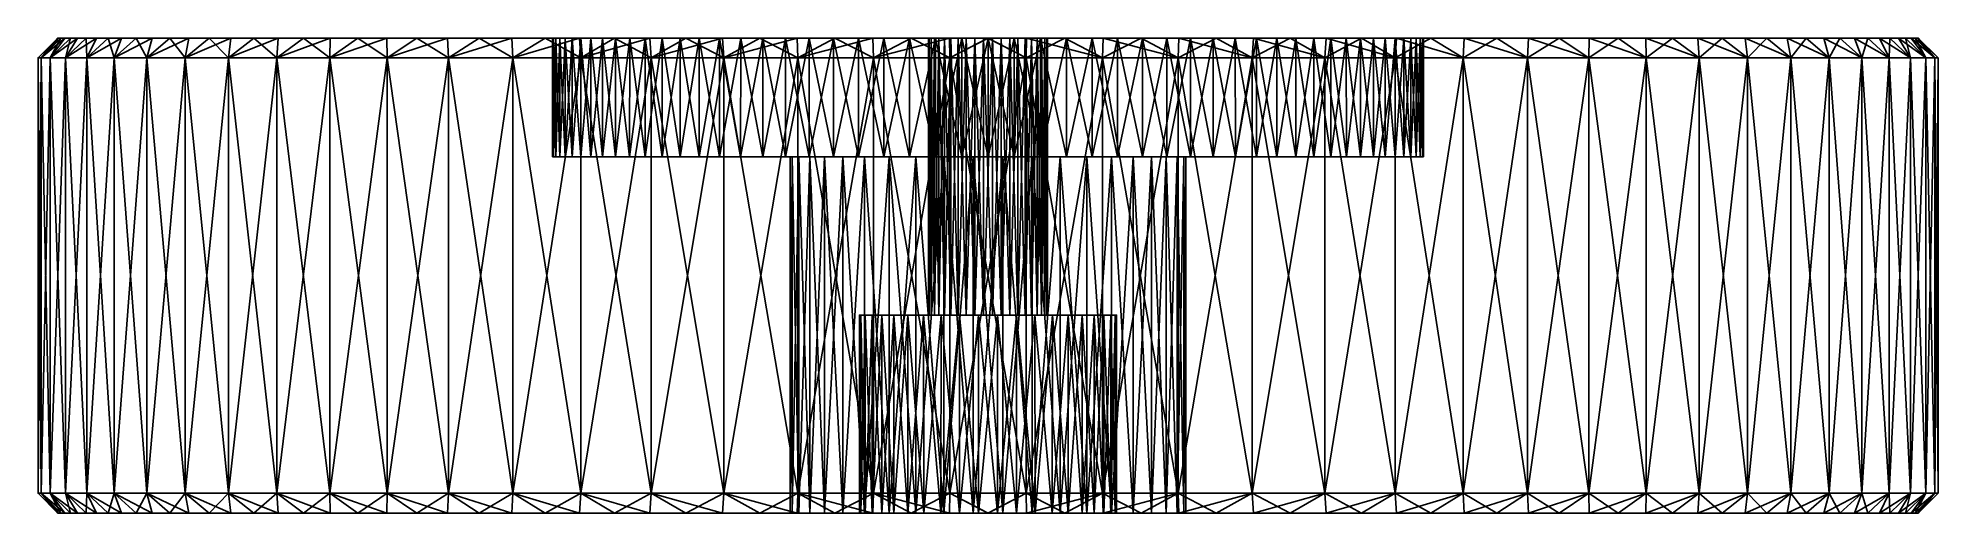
# Model space of a CAD drawing. Extents: x -24 to 24, y 0 to 12.
import ezdxf

# ---------------------------------------------------------------- set-up
doc = ezdxf.new("R2010")
doc.units = 0

msp = doc.modelspace()

# ---------------------------------------------------------------- linework, layer by layer
for points in [[(-24, 11.5), (-23.5, 12), (-23.479528, 12, -0.974631)], [(-23.922184, 11.5, 1.931098), (-23.5, 12), (-24, 11.5)], [(-24, 11.5), (-23.479528, 12, -0.974631), (-23.922184, 11.5, -1.931098)], [(-23.922184, 11.5, 1.931098), (-23.479528, 12, 0.974631), (-23.5, 12)], [(-23.922184, 11.5, -1.931098), (-23.479528, 12, -0.974631), (-23.419338, 12, -1.943812)], [(-23.922184, 11.5, -1.931098), (-23.419338, 12, -1.943812), (-23.319429, 12, -2.907542)], [(-23.922184, 11.5, -1.931098), (-23.319429, 12, -2.907542), (-23.689234, 11.5, -3.849707)], [(-23.922184, 11.5, 1.931098), (-23.419338, 12, 1.943811), (-23.479528, 12, 0.974631)], [(-23.689234, 11.5, 3.849705), (-23.419338, 12, 1.943811), (-23.922184, 11.5, 1.931098)], [(-23.689234, 11.5, -3.849707), (-23.319429, 12, -2.907542), (-23.179592, 12, -3.866847)], [(-23.689234, 11.5, -3.849707), (-23.179592, 12, -3.866847), (-22.999683, 12, -4.822405)], [(-23.689234, 11.5, -3.849707), (-22.999683, 12, -4.822405), (-23.30265, 11.5, -5.743383)], [(-23.689234, 11.5, 3.849705), (-23.179592, 12, 3.866845), (-23.319429, 12, 2.907541)], [(-23.302652, 11.5, 5.743381), (-23.179592, 12, 3.866845), (-23.689234, 11.5, 3.849705)], [(-23.689234, 11.5, 3.849705), (-23.319429, 12, 2.907541), (-23.419338, 12, 1.943811)], [(-23.5, 12), (-11, 12), (-10.979496, 12, -0.66727)], [(-23.479528, 12, -0.974631), (-23.5, 12), (-10.979496, 12, -0.66727)], [(-23.479528, 12, 0.974631), (-11, 12), (-23.5, 12)], [(-23.479528, 12, -0.974631), (-10.979496, 12, -0.66727), (-10.91948, 12, -1.327946)], [(-23.419338, 12, -1.943812), (-23.479528, 12, -0.974631), (-10.91948, 12, -1.327946)], [(-23.479528, 12, 0.974631), (-10.979496, 12, 0.66727), (-11, 12)], [(-23.479528, 12, 0.974631), (-10.91948, 12, 1.327946), (-10.979496, 12, 0.66727)], [(-23.479528, 12, 0.974631), (-23.419338, 12, 1.943811), (-10.91948, 12, 1.327946)], [(-23.419338, 12, -1.943812), (-10.819901, 12, -1.982229), (-10.680214, 12, -2.632272)], [(-23.319429, 12, -2.907542), (-23.419338, 12, -1.943812), (-10.680214, 12, -2.632272)], [(-23.419338, 12, -1.943812), (-10.91948, 12, -1.327946), (-10.819901, 12, -1.982229)], [(-23.419338, 12, 1.943811), (-10.819901, 12, 1.982229), (-10.91948, 12, 1.327946)], [(-23.419338, 12, 1.943811), (-23.319429, 12, 2.907541), (-10.819901, 12, 1.982229)], [(-23.319429, 12, -2.907542), (-10.680214, 12, -2.632272), (-10.501638, 12, -3.273256)], [(-23.179592, 12, -3.866847), (-23.319429, 12, -2.907542), (-10.501638, 12, -3.273256)], [(-23.319429, 12, 2.907541), (-10.680214, 12, 2.632272), (-10.819901, 12, 1.982229)], [(-23.319429, 12, 2.907541), (-10.501638, 12, 3.273256), (-10.680214, 12, 2.632272)], [(-23.319429, 12, 2.907541), (-23.179592, 12, 3.866845), (-10.501638, 12, 3.273256)], [(-23.302652, 11.5, 5.743381), (-22.780655, 12, 5.769619), (-22.999683, 12, 4.822403)], [(-22.764942, 11.5, 7.59983), (-22.780655, 12, 5.769619), (-23.302652, 11.5, 5.743381)], [(-23.302652, 11.5, 5.743381), (-22.999683, 12, 4.822403), (-23.179592, 12, 3.866845)], [(-23.30265, 11.5, -5.743383), (-22.999683, 12, -4.822405), (-22.780655, 12, -5.76962)], [(-23.30265, 11.5, -5.743383), (-22.780655, 12, -5.76962), (-22.523298, 12, -6.704433)], [(-23.30265, 11.5, -5.743383), (-22.523298, 12, -6.704433), (-22.76494, 11.5, -7.599833)], [(-23.179592, 12, -3.866847), (-10.285391, 12, -3.899886), (-10.03063, 12, -4.51468)], [(-22.999683, 12, -4.822405), (-23.179592, 12, -3.866847), (-10.03063, 12, -4.51468)], [(-23.179592, 12, -3.866847), (-10.501638, 12, -3.273256), (-10.285391, 12, -3.899886)], [(-23.179592, 12, 3.866845), (-10.285391, 12, 3.899886), (-10.501638, 12, 3.273256)], [(-23.179592, 12, 3.866845), (-22.999683, 12, 4.822403), (-10.285391, 12, 3.899886)], [(-22.999683, 12, -4.822405), (-9.739771, 12, -5.112389), (-9.413857, 12, -5.690032)], [(-22.780655, 12, -5.76962), (-22.999683, 12, -4.822405), (-9.413857, 12, -5.690032)], [(-22.999683, 12, -4.822405), (-10.03063, 12, -4.51468), (-9.739771, 12, -5.112389)], [(-22.999683, 12, 4.822403), (-10.03063, 12, 4.51468), (-10.285391, 12, 3.899886)], [(-22.999683, 12, 4.822403), (-9.739771, 12, 5.112389), (-10.03063, 12, 4.51468)], [(-22.999683, 12, 4.822403), (-22.780655, 12, 5.769619), (-9.739771, 12, 5.112389)], [(-22.780655, 12, -5.76962), (-9.413857, 12, -5.690032), (-9.052364, 12, -6.249099)], [(-22.523298, 12, -6.704433), (-22.780655, 12, -5.76962), (-9.052364, 12, -6.249099)], [(-22.780655, 12, 5.769619), (-9.413857, 12, 5.690032), (-9.739771, 12, 5.112389)], [(-22.780655, 12, 5.769619), (-9.052364, 12, 6.249099), (-9.413857, 12, 5.690032)], [(-22.780655, 12, 5.769619), (-22.5233, 12, 6.704431), (-9.052364, 12, 6.249099)], [(-22.764942, 11.5, 7.59983), (-22.5233, 12, 6.704431), (-22.780655, 12, 5.769619)], [(-22.764942, 11.5, 7.59983), (-22.226725, 12, 7.629817), (-22.5233, 12, 6.704431)], [(-22.079588, 11.5, 9.407008), (-22.226725, 12, 7.629817), (-22.764942, 11.5, 7.59983)], [(-22.76494, 11.5, -7.599833), (-22.523298, 12, -6.704433), (-22.226725, 12, -7.629819)], [(-22.76494, 11.5, -7.599833), (-22.226725, 12, -7.629819), (-21.892025, 12, -8.543036)], [(-22.76494, 11.5, -7.599833), (-21.892025, 12, -8.543036), (-22.079586, 11.5, -9.407011)], [(-22.5233, 12, 6.704431), (-8.65911, 12, 6.783789), (-9.052364, 12, 6.249099)], [(-22.5233, 12, 6.704431), (-22.226725, 12, 7.629817), (-8.65911, 12, 6.783789)], [(-22.523298, 12, -6.704433), (-8.65911, 12, -6.783789), (-8.23379, 12, -7.293895)], [(-22.226725, 12, -7.629819), (-22.523298, 12, -6.704433), (-8.23379, 12, -7.293895)], [(-22.523298, 12, -6.704433), (-9.052364, 12, -6.249099), (-8.65911, 12, -6.783789)], [(-22.226725, 12, -7.629819), (-7.777548, 12, -7.778648), (-7.294815, 12, -8.233163)], [(-21.892025, 12, -8.543036), (-22.226725, 12, -7.629819), (-7.294815, 12, -8.233163)], [(-22.226725, 12, -7.629819), (-8.23379, 12, -7.293895), (-7.777548, 12, -7.778648)], [(-22.226725, 12, 7.629817), (-8.23379, 12, 7.293895), (-8.65911, 12, 6.783789)], [(-22.226725, 12, 7.629817), (-7.777548, 12, 7.778648), (-8.23379, 12, 7.293895)], [(-22.226725, 12, 7.629817), (-21.892027, 12, 8.543034), (-7.777548, 12, 7.778648)], [(-22.079588, 11.5, 9.407008), (-21.892027, 12, 8.543034), (-22.226725, 12, 7.629817)], [(-22.079588, 11.5, 9.407008), (-21.520849, 12, 9.439435), (-21.892027, 12, 8.543034)], [(-21.251034, 11.5, 11.153185), (-21.520849, 12, 9.439435), (-22.079588, 11.5, 9.407008)], [(-22.079586, 11.5, -9.407011), (-21.892025, 12, -8.543036), (-21.520849, 12, -9.439438)], [(-22.079586, 11.5, -9.407011), (-21.520849, 12, -9.439438), (-21.112469, 12, -10.320203)], [(-22.079586, 11.5, -9.407011), (-21.112469, 12, -10.320203), (-21.251034, 11.5, -11.153188)], [(-21.892027, 12, 8.543034), (-7.294815, 12, 8.233163), (-7.777548, 12, 7.778648)], [(-21.892027, 12, 8.543034), (-6.783852, 12, 8.658818), (-7.294815, 12, 8.233163)], [(-21.892027, 12, 8.543034), (-21.520849, 12, 9.439435), (-6.783852, 12, 8.658818)], [(-21.892025, 12, -8.543036), (-6.248067, 12, -9.053205), (-5.691355, 12, -9.413108)], [(-21.520849, 12, -9.439438), (-21.892025, 12, -8.543036), (-5.691355, 12, -9.413108)], [(-21.892025, 12, -8.543036), (-6.783852, 12, -8.658818), (-6.248067, 12, -9.053205)], [(-21.892025, 12, -8.543036), (-7.294815, 12, -8.233163), (-6.783852, 12, -8.658818)], [(-21.520849, 12, -9.439438), (-4.514174, 12, -10.031054), (-3.901241, 12, -10.284807)], [(-21.112469, 12, -10.320203), (-21.520849, 12, -9.439438), (-3.901241, 12, -10.284807)], [(-21.520849, 12, -9.439438), (-5.111593, 12, -9.739999), (-4.514174, 12, -10.031054)], [(-21.520849, 12, -9.439438), (-5.691355, 12, -9.413108), (-5.111593, 12, -9.739999)], [(-21.520849, 12, 9.439435), (-6.248067, 12, 9.053205), (-6.783852, 12, 8.658818)], [(-21.520849, 12, 9.439435), (-5.691355, 12, 9.413108), (-6.248067, 12, 9.053205)], [(-21.520849, 12, 9.439435), (-5.111593, 12, 9.739999), (-5.691355, 12, 9.413108)], [(-21.520849, 12, 9.439435), (-21.112471, 12, 10.320201), (-5.111593, 12, 9.739999)], [(-21.251034, 11.5, 11.153185), (-21.112471, 12, 10.320201), (-21.520849, 12, 9.439435)], [(-21.251034, 11.5, -11.153188), (-21.112469, 12, -10.320203), (-20.667282, 12, -11.185061)], [(-21.251034, 11.5, -11.153188), (-20.667282, 12, -11.185061), (-20.187574, 12, -12.0296)], [(-21.251034, 11.5, -11.153188), (-20.187574, 12, -12.0296), (-20.284655, 11.5, -12.827033)], [(-21.251034, 11.5, 11.153185), (-20.667284, 12, 11.185059), (-21.112471, 12, 10.320201)], [(-20.284657, 11.5, 12.82703), (-20.667284, 12, 11.185059), (-21.251034, 11.5, 11.153185)], [(-21.112471, 12, 10.320201), (-4.514174, 12, 10.031054), (-5.111593, 12, 9.739999)], [(-21.112471, 12, 10.320201), (-3.901241, 12, 10.284807), (-4.514174, 12, 10.031054)], [(-21.112471, 12, 10.320201), (-3.271885, 12, 10.501976), (-3.901241, 12, 10.284807)], [(-21.112471, 12, 10.320201), (-20.667284, 12, 11.185059), (-3.271885, 12, 10.501976)], [(-21.112469, 12, -10.320203), (-1.325104, 12, -10.919797), (-0.664866, 12, -10.979847)], [(-20.667282, 12, -11.185061), (-21.112469, 12, -10.320203), (-0.664866, 12, -10.979847)], [(-21.112469, 12, -10.320203), (-1.983152, 12, -10.819574), (-1.325104, 12, -10.919797)], [(-21.112469, 12, -10.320203), (-2.632746, 12, -10.680288), (-1.983152, 12, -10.819574)], [(-21.112469, 12, -10.320203), (-3.271885, 12, -10.501976), (-2.632746, 12, -10.680288)], [(-21.112469, 12, -10.320203), (-3.901241, 12, -10.284807), (-3.271885, 12, -10.501976)], [(-20.667284, 12, 11.185059), (-2.632746, 12, 10.680288), (-3.271885, 12, 10.501976)], [(-20.667284, 12, 11.185059), (-1.983152, 12, 10.819574), (-2.632746, 12, 10.680288)], [(-20.667284, 12, 11.185059), (-1.325104, 12, 10.919797), (-1.983152, 12, 10.819574)], [(-20.667284, 12, 11.185059), (-0.664866, 12, 10.979847), (-1.325104, 12, 10.919797)], [(-20.667284, 12, 11.185059), (0, 12, 10.999807), (-0.664866, 12, 10.979847)], [(-20.667284, 12, 11.185059), (20.667282, 12, 11.185061), (0, 12, 10.999807)], [(-20.667284, 12, 11.185059), (-20.187576, 12, 12.029597), (20.667282, 12, 11.185061)], [(-20.284657, 11.5, 12.82703), (-20.187576, 12, 12.029597), (-20.667284, 12, 11.185059)], [(-20.667282, 12, -11.185061), (-0.664866, 12, -10.979847), (0, 12, -10.999807)], [(20.667284, 12, -11.185059), (-20.667282, 12, -11.185061), (0, 12, -10.999807)], [(20.187576, 12, -12.029597), (-20.187574, 12, -12.0296), (-20.667282, 12, -11.185061)], [(20.667284, 12, -11.185059), (20.187576, 12, -12.029597), (-20.667282, 12, -11.185061)], [(-20.284657, 11.5, 12.82703), (-19.673943, 12, 12.852287), (-20.187576, 12, 12.029597)], [(-19.186726, 11.5, 14.417683), (-19.673943, 12, 12.852287), (-20.284657, 11.5, 12.82703)], [(-20.284655, 11.5, -12.827033), (-20.187574, 12, -12.0296), (-19.673941, 12, -12.85229)], [(-20.284655, 11.5, -12.827033), (-19.673941, 12, -12.85229), (-19.125271, 12, -13.655223)], [(-20.284655, 11.5, -12.827033), (-19.125271, 12, -13.655223), (-19.186724, 11.5, -14.417685)], [(-20.187576, 12, 12.029597), (20.187574, 12, 12.0296), (20.667282, 12, 11.185061)], [(-20.187576, 12, 12.029597), (-19.673943, 12, 12.852287), (20.187574, 12, 12.0296)], [(19.673943, 12, -12.852287), (-19.673941, 12, -12.85229), (-20.187574, 12, -12.0296)], [(20.187576, 12, -12.029597), (19.673943, 12, -12.852287), (-20.187574, 12, -12.0296)], [(-19.673943, 12, 12.852287), (19.673941, 12, 12.85229), (20.187574, 12, 12.0296)], [(-19.673943, 12, 12.852287), (-19.125273, 12, 13.65522), (19.673941, 12, 12.85229)], [(-19.186726, 11.5, 14.417683), (-19.125273, 12, 13.65522), (-19.673943, 12, 12.852287)], [(19.125273, 12, -13.65522), (-19.125271, 12, -13.655223), (-19.673941, 12, -12.85229)], [(19.673943, 12, -12.852287), (19.125273, 12, -13.65522), (-19.673941, 12, -12.85229)], [(-19.186726, 11.5, 14.417683), (-18.5443, 12, 14.434556), (-19.125273, 12, 13.65522)], [(-17.964361, 11.5, 15.914827), (-18.5443, 12, 14.434556), (-19.186726, 11.5, 14.417683)], [(-19.186724, 11.5, -14.417685), (-19.125271, 12, -13.655223), (-18.544298, 12, -14.434559)], [(-19.186724, 11.5, -14.417685), (-18.544298, 12, -14.434559), (-17.933105, 12, -15.187216)], [(-19.186724, 11.5, -14.417685), (-17.933105, 12, -15.187216), (-17.964359, 11.5, -15.91483)], [(-19.125273, 12, 13.65522), (19.125271, 12, 13.655223), (19.673941, 12, 12.85229)], [(-19.125273, 12, 13.65522), (-18.5443, 12, 14.434556), (19.125271, 12, 13.655223)], [(18.5443, 12, -14.434556), (-18.544298, 12, -14.434559), (-19.125271, 12, -13.655223)], [(19.125273, 12, -13.65522), (18.5443, 12, -14.434556), (-19.125271, 12, -13.655223)], [(-18.5443, 12, 14.434556), (-0.111694, 12, 14.504274), (18.544298, 12, 14.434559)], [(-18.5443, 12, 14.434556), (-17.933107, 12, 15.187214), (-0.111694, 12, 14.504274)], [(-18.5443, 12, 14.434556), (18.544298, 12, 14.434559), (19.125271, 12, 13.655223)], [(-17.964361, 11.5, 15.914827), (-17.933107, 12, 15.187214), (-18.5443, 12, 14.434556)], [(-18.544298, 12, -14.434559), (-1.099282, 12, -14.97948), (-1.23949, 12, -15.155407)], [(-17.933105, 12, -15.187216), (-18.544298, 12, -14.434559), (-1.23949, 12, -15.155407)], [(-18.544298, 12, -14.434559), (-0.93526, 12, -14.827475), (-1.099282, 12, -14.97948)], [(-18.544298, 12, -14.434559), (-0.75, 12, -14.700962), (-0.93526, 12, -14.827475)], [(-18.544298, 12, -14.434559), (-0.547807, 12, -14.603778), (-0.75, 12, -14.700962)], [(-18.544298, 12, -14.434559), (-0.334156, 12, -14.537734), (-0.547807, 12, -14.603778)], [(-18.544298, 12, -14.434559), (-0.111694, 12, -14.504274), (-0.334156, 12, -14.537734)], [(-18.544298, 12, -14.434559), (0.111694, 12, -14.504274), (-0.111694, 12, -14.504274)], [(18.5443, 12, -14.434556), (0.111694, 12, -14.504274), (-18.544298, 12, -14.434559)], [(-17.964361, 11.5, 15.914827), (-17.289652, 12, 15.915688), (-17.933107, 12, 15.187214)], [(-16.62549, 11.5, 17.308756), (-17.289652, 12, 15.915688), (-17.964361, 11.5, 15.914827)], [(-17.964359, 11.5, -15.91483), (-17.933105, 12, -15.187216), (-17.28965, 12, -15.91569)], [(-17.964359, 11.5, -15.91483), (-17.28965, 12, -15.91569), (-16.616373, 12, -16.617495)], [(-17.964359, 11.5, -15.91483), (-16.616373, 12, -16.617495), (-16.625488, 11.5, -17.30876)], [(-17.933107, 12, 15.187214), (-0.334156, 12, 14.537734), (-0.111694, 12, 14.504274)], [(-17.933107, 12, 15.187214), (-0.547807, 12, 14.603778), (-0.334156, 12, 14.537734)], [(-17.933107, 12, 15.187214), (-0.75, 12, 14.700962), (-0.547807, 12, 14.603778)], [(-17.933107, 12, 15.187214), (-0.93526, 12, 14.827475), (-0.75, 12, 14.700962)], [(-17.933107, 12, 15.187214), (-1.099282, 12, 14.97948), (-0.93526, 12, 14.827475)], [(-17.933107, 12, 15.187214), (-1.23949, 12, 15.155407), (-1.099282, 12, 14.97948)], [(-17.933107, 12, 15.187214), (-1.351184, 12, 15.348866), (-1.23949, 12, 15.155407)], [(-17.933107, 12, 15.187214), (-17.289652, 12, 15.915688), (-1.351184, 12, 15.348866)], [(-17.933105, 12, -15.187216), (-1.433437, 12, -15.558254), (-1.482884, 12, -15.774916)], [(-17.28965, 12, -15.91569), (-17.933105, 12, -15.187216), (-1.482884, 12, -15.774916)], [(-17.933105, 12, -15.187216), (-1.351184, 12, -15.348866), (-1.433437, 12, -15.558254)], [(-17.933105, 12, -15.187216), (-1.23949, 12, -15.155407), (-1.351184, 12, -15.348866)], [(-17.289652, 12, 15.915688), (-1.433437, 12, 15.558254), (-1.351184, 12, 15.348866)], [(-17.289652, 12, 15.915688), (-1.482884, 12, 15.774916), (-1.433437, 12, 15.558254)], [(-17.289652, 12, 15.915688), (-1.5, 12, 16), (-1.482884, 12, 15.774916)], [(-17.289652, 12, 15.915688), (-16.616375, 12, 16.617493), (-1.5, 12, 16)], [(-16.62549, 11.5, 17.308756), (-16.616375, 12, 16.617493), (-17.289652, 12, 15.915688)], [(-17.28965, 12, -15.91569), (-1.482884, 12, -16.225084), (-1.433437, 12, -16.441746)], [(-16.616373, 12, -16.617495), (-17.28965, 12, -15.91569), (-1.433437, 12, -16.441746)], [(-17.28965, 12, -15.91569), (-1.5, 12, -16), (-1.482884, 12, -16.225084)], [(-17.28965, 12, -15.91569), (-1.482884, 12, -15.774916), (-1.5, 12, -16)], [(-16.62549, 11.5, 17.308756), (-15.916544, 12, 17.289108), (-16.616375, 12, 16.617493)], [(-15.178794, 11.5, 18.590433), (-15.916544, 12, 17.289108), (-16.62549, 11.5, 17.308756)], [(-16.625488, 11.5, -17.30876), (-16.616373, 12, -16.617495), (-15.916541, 12, -17.28911)], [(-16.625488, 11.5, -17.30876), (-15.916541, 12, -17.28911), (-15.188536, 12, -17.931839)], [(-16.625488, 11.5, -17.30876), (-15.188536, 12, -17.931839), (-15.178792, 11.5, -18.590435)], [(-16.616375, 12, 16.617493), (-1.482884, 12, 16.225084), (-1.5, 12, 16)], [(-16.616375, 12, 16.617493), (-1.433437, 12, 16.441746), (-1.482884, 12, 16.225084)], [(-16.616375, 12, 16.617493), (-1.351184, 12, 16.651133), (-1.433437, 12, 16.441746)], [(-16.616375, 12, 16.617493), (-15.916544, 12, 17.289108), (-1.351184, 12, 16.651133)], [(-16.616373, 12, -16.617495), (-1.099282, 12, -17.020521), (-0.93526, 12, -17.172525)], [(-15.916541, 12, -17.28911), (-16.616373, 12, -16.617495), (-0.93526, 12, -17.172525)], [(-16.616373, 12, -16.617495), (-1.23949, 12, -16.844593), (-1.099282, 12, -17.020521)], [(-16.616373, 12, -16.617495), (-1.351184, 12, -16.651133), (-1.23949, 12, -16.844593)], [(-16.616373, 12, -16.617495), (-1.433437, 12, -16.441746), (-1.351184, 12, -16.651133)], [(-15.916544, 12, 17.289108), (-1.23949, 12, 16.844593), (-1.351184, 12, 16.651133)], [(-15.916544, 12, 17.289108), (-1.099282, 12, 17.020521), (-1.23949, 12, 16.844593)], [(-15.916544, 12, 17.289108), (-0.93526, 12, 17.172525), (-1.099282, 12, 17.020521)], [(-15.916544, 12, 17.289108), (-0.75, 12, 17.299038), (-0.93526, 12, 17.172525)], [(-15.916544, 12, 17.289108), (-15.188538, 12, 17.931837), (-0.75, 12, 17.299038)], [(-15.178794, 11.5, 18.590433), (-15.188538, 12, 17.931837), (-15.916544, 12, 17.289108)], [(-15.916541, 12, -17.28911), (-0.334156, 12, -17.462267), (-0.111694, 12, -17.495726)], [(15.188538, 12, -17.931837), (-15.916541, 12, -17.28911), (-0.111694, 12, -17.495726)], [(-15.916541, 12, -17.28911), (-0.547807, 12, -17.396221), (-0.334156, 12, -17.462267)], [(-15.916541, 12, -17.28911), (-0.75, 12, -17.299038), (-0.547807, 12, -17.396221)], [(-15.916541, 12, -17.28911), (-0.93526, 12, -17.172525), (-0.75, 12, -17.299038)], [(15.188538, 12, -17.931837), (-15.188536, 12, -17.931839), (-15.916541, 12, -17.28911)], [(-15.188538, 12, 17.931837), (-0.547807, 12, 17.396221), (-0.75, 12, 17.299038)], [(-15.188538, 12, 17.931837), (-0.334156, 12, 17.462267), (-0.547807, 12, 17.396221)], [(-15.188538, 12, 17.931837), (-0.111694, 12, 17.495726), (-0.334156, 12, 17.462267)], [(-15.188538, 12, 17.931837), (0.111694, 12, 17.495726), (-0.111694, 12, 17.495726)], [(-15.188538, 12, 17.931837), (15.916541, 12, 17.28911), (0.111694, 12, 17.495726)], [(-15.188538, 12, 17.931837), (15.188536, 12, 17.931839), (15.916541, 12, 17.28911)], [(-15.188538, 12, 17.931837), (-14.433445, 12, 18.545036), (15.188536, 12, 17.931839)], [(-15.178794, 11.5, 18.590433), (-14.433445, 12, 18.545036), (-15.188538, 12, 17.931837)], [(14.433445, 12, -18.545036), (-14.433443, 12, -18.545038), (-15.188536, 12, -17.931839)], [(-15.178792, 11.5, -18.590435), (-15.188536, 12, -17.931839), (-14.433443, 12, -18.545038)], [(15.188538, 12, -17.931837), (14.433445, 12, -18.545036), (-15.188536, 12, -17.931839)], [(-13.633655, 11.5, 19.751543), (-14.433445, 12, 18.545036), (-15.178794, 11.5, 18.590433)], [(-15.178792, 11.5, -18.590435), (-14.433443, 12, -18.545038), (-13.655116, 12, -19.125574)], [(-15.178792, 11.5, -18.590435), (-13.655116, 12, -19.125574), (-13.633652, 11.5, -19.751545)], [(-14.433445, 12, 18.545036), (14.433443, 12, 18.545038), (15.188536, 12, 17.931839)], [(-14.433445, 12, 18.545036), (-13.655119, 12, 19.125572), (14.433443, 12, 18.545038)], [(-13.633655, 11.5, 19.751543), (-13.655119, 12, 19.125572), (-14.433445, 12, 18.545036)], [(13.655119, 12, -19.125572), (-13.655116, 12, -19.125574), (-14.433443, 12, -18.545038)], [(14.433445, 12, -18.545036), (13.655119, 12, -19.125572), (-14.433443, 12, -18.545038)], [(-13.655119, 12, 19.125572), (13.655116, 12, 19.125574), (14.433443, 12, 18.545038)], [(-13.655119, 12, 19.125572), (-12.854083, 12, 19.67275), (13.655116, 12, 19.125574)], [(-13.633655, 11.5, 19.751543), (-12.854083, 12, 19.67275), (-13.655119, 12, 19.125572)], [(12.854083, 12, -19.67275), (-12.854081, 12, -19.672752), (-13.655116, 12, -19.125574)], [(-13.633652, 11.5, -19.751545), (-13.655116, 12, -19.125574), (-12.854081, 12, -19.672752)], [(13.655119, 12, -19.125572), (12.854083, 12, -19.67275), (-13.655116, 12, -19.125574)], [(-12.000092, 11.5, 20.784557), (-12.854083, 12, 19.67275), (-13.633655, 11.5, 19.751543)], [(-13.633652, 11.5, -19.751545), (-12.854081, 12, -19.672752), (-12.029016, 12, -20.187721)], [(-13.633652, 11.5, -19.751545), (-12.029016, 12, -20.187721), (-12.000089, 11.5, -20.784559)], [(-12.854083, 12, 19.67275), (12.854081, 12, 19.672752), (13.655116, 12, 19.125574)], [(-12.854083, 12, 19.67275), (-12.029017, 12, 20.187719), (12.854081, 12, 19.672752)], [(-12.000092, 11.5, 20.784557), (-12.029017, 12, 20.187719), (-12.854083, 12, 19.67275)], [(12.029017, 12, -20.187719), (-12.029016, 12, -20.187721), (-12.854081, 12, -19.672752)], [(12.854083, 12, -19.67275), (12.029017, 12, -20.187719), (-12.854081, 12, -19.672752)], [(-12.029017, 12, 20.187719), (12.029016, 12, 20.187721), (12.854081, 12, 19.672752)], [(-12.029017, 12, 20.187719), (-11.184092, 12, 20.667952), (12.029016, 12, 20.187721)], [(-12.000092, 11.5, 20.784557), (-11.184092, 12, 20.667952), (-12.029017, 12, 20.187719)], [(11.184092, 12, -20.667952), (-11.184089, 12, -20.667953), (-12.029016, 12, -20.187721)], [(-12.000089, 11.5, -20.784559), (-12.029016, 12, -20.187721), (-11.184089, 12, -20.667953)], [(12.029017, 12, -20.187719), (11.184092, 12, -20.667952), (-12.029016, 12, -20.187721)], [(-10.288702, 11.5, 21.682772), (-11.184092, 12, 20.667952), (-12.000092, 11.5, 20.784557)], [(-12.000089, 11.5, -20.784559), (-11.184089, 12, -20.667953), (-10.322007, 12, -21.111685)], [(-12.000089, 11.5, -20.784559), (-10.322007, 12, -21.111685), (-10.288699, 11.5, -21.682774)], [(-11.184092, 12, 20.667952), (11.184089, 12, 20.667953), (12.029016, 12, 20.187721)], [(-11.184092, 12, 20.667952), (-10.32201, 12, 21.111685), (11.184089, 12, 20.667953)], [(-10.288702, 11.5, 21.682772), (-10.32201, 12, 21.111685), (-11.184092, 12, 20.667952)], [(10.32201, 12, -21.111685), (-10.322007, 12, -21.111685), (-11.184089, 12, -20.667953)], [(11.184092, 12, -20.667952), (10.32201, 12, -21.111685), (-11.184089, 12, -20.667953)], [(-10.979402, 9, -0.667767), (-10.979496, 12, -0.66727), (-11, 12)], [(-11, 9), (-11, 12), (-10.979496, 12, 0.66727)], [(-10.979402, 9, -0.667767), (-11, 12), (-11, 9)], [(-11, 9), (-10.979496, 12, 0.66727), (-10.979402, 9, 0.667767)], [(-10.919363, 9, -1.328579), (-10.91948, 12, -1.327946), (-10.979496, 12, -0.66727)], [(-10.919363, 9, -1.328579), (-10.979496, 12, -0.66727), (-10.979402, 9, -0.667767)], [(-10.979402, 9, 0.667767), (-10.979496, 12, 0.66727), (-10.91948, 12, 1.327946)], [(-10.979402, 9, 0.667767), (-10.91948, 12, 1.327946), (-10.919363, 9, 1.328579)], [(-10.819874, 9, -1.982477), (-10.819901, 12, -1.982229), (-10.91948, 12, -1.327946)], [(-10.819874, 9, -1.982477), (-10.91948, 12, -1.327946), (-10.919363, 9, -1.328579)], [(-10.919363, 9, 1.328579), (-10.91948, 12, 1.327946), (-10.819901, 12, 1.982229)], [(-10.919363, 9, 1.328579), (-10.819901, 12, 1.982229), (-10.819874, 9, 1.982477)], [(-10.68028, 9, -2.631903), (-10.680214, 12, -2.632272), (-10.819901, 12, -1.982229)], [(-10.68028, 9, -2.631903), (-10.819901, 12, -1.982229), (-10.819874, 9, -1.982477)], [(-10.819874, 9, 1.982477), (-10.819901, 12, 1.982229), (-10.680214, 12, 2.632272)], [(-10.819874, 9, 1.982477), (-10.680214, 12, 2.632272), (-10.68028, 9, 2.631903)], [(-10.501525, 9, -3.273336), (-10.680214, 12, -2.632272), (-10.68028, 9, -2.631903)], [(-10.68028, 9, 2.631903), (-10.680214, 12, 2.632272), (-10.501638, 12, 3.273256)], [(-10.68028, 9, 2.631903), (-10.501638, 12, 3.273256), (-10.501525, 9, 3.273336)], [(-10.501525, 9, -3.273336), (-10.501638, 12, -3.273256), (-10.680214, 12, -2.632272)], [(-10.285368, 9, -3.9001), (-10.285391, 12, -3.899886), (-10.501638, 12, -3.273256)], [(-10.285368, 9, -3.9001), (-10.501638, 12, -3.273256), (-10.501525, 9, -3.273336)], [(-10.501525, 9, 3.273336), (-10.501638, 12, 3.273256), (-10.285391, 12, 3.899886)], [(-10.501525, 9, 3.273336), (-10.285391, 12, 3.899886), (-10.285368, 9, 3.9001)], [(-10.32201, 12, 21.111685), (10.322007, 12, 21.111685), (11.184089, 12, 20.667953)], [(-10.32201, 12, 21.111685), (-9.43996, 12, 21.520414), (10.322007, 12, 21.111685)], [(-10.288702, 11.5, 21.682772), (-9.43996, 12, 21.520414), (-10.32201, 12, 21.111685)], [(9.43996, 12, -21.520414), (-9.439958, 12, -21.520414), (-10.322007, 12, -21.111685)], [(-10.288699, 11.5, -21.682774), (-10.322007, 12, -21.111685), (-9.439958, 12, -21.520414)], [(10.32201, 12, -21.111685), (9.43996, 12, -21.520414), (-10.322007, 12, -21.111685)], [(-8.510585, 11.5, 22.440365), (-9.43996, 12, 21.520414), (-10.288702, 11.5, 21.682772)], [(-10.288699, 11.5, -21.682774), (-9.439958, 12, -21.520414), (-8.541575, 12, -21.892628)], [(-10.288699, 11.5, -21.682774), (-8.541575, 12, -21.892628), (-8.510582, 11.5, -22.440365)], [(-10.030842, 9, -4.514113), (-10.03063, 12, -4.51468), (-10.285391, 12, -3.899886)], [(-10.030842, 9, -4.514113), (-10.285391, 12, -3.899886), (-10.285368, 9, -3.9001)], [(-10.285368, 9, 3.9001), (-10.285391, 12, 3.899886), (-10.03063, 12, 4.51468)], [(-10.285368, 9, 3.9001), (-10.03063, 12, 4.51468), (-10.030842, 9, 4.514113)], [(-9.739476, 9, -5.112725), (-10.03063, 12, -4.51468), (-10.030842, 9, -4.514113)], [(-10.030842, 9, 4.514113), (-10.03063, 12, 4.51468), (-9.739771, 12, 5.112389)], [(-10.030842, 9, 4.514113), (-9.739771, 12, 5.112389), (-9.739476, 9, 5.112725)], [(-9.739476, 9, -5.112725), (-9.739771, 12, -5.112389), (-10.03063, 12, -4.51468)], [(-9.413956, 9, -5.69004), (-9.413857, 12, -5.690032), (-9.739771, 12, -5.112389)], [(-9.413956, 9, -5.69004), (-9.739771, 12, -5.112389), (-9.739476, 9, -5.112725)], [(-9.739476, 9, 5.112725), (-9.739771, 12, 5.112389), (-9.413857, 12, 5.690032)], [(-9.739476, 9, 5.112725), (-9.413857, 12, 5.690032), (-9.413956, 9, 5.69004)], [(-9.43996, 12, 21.520414), (9.439958, 12, 21.520414), (10.322007, 12, 21.111685)], [(-9.43996, 12, 21.520414), (-8.541578, 12, 21.892626), (9.439958, 12, 21.520414)], [(-8.510585, 11.5, 22.440365), (-8.541578, 12, 21.892626), (-9.43996, 12, 21.520414)], [(8.541578, 12, -21.892626), (-8.541575, 12, -21.892628), (-9.439958, 12, -21.520414)], [(9.43996, 12, -21.520414), (8.541578, 12, -21.892626), (-9.439958, 12, -21.520414)], [(-9.052734, 9, -6.248425), (-9.413857, 12, -5.690032), (-9.413956, 9, -5.69004)], [(-9.413956, 9, 5.69004), (-9.413857, 12, 5.690032), (-9.052364, 12, 6.249099)], [(-9.413956, 9, 5.69004), (-9.052364, 12, 6.249099), (-9.052734, 9, 6.248425)], [(-9.052734, 9, -6.248425), (-9.052364, 12, -6.249099), (-9.413857, 12, -5.690032)], [(-8.65837, 9, -6.784585), (-9.052364, 12, -6.249099), (-9.052734, 9, -6.248425)], [(-9.052734, 9, 6.248425), (-9.052364, 12, 6.249099), (-8.65911, 12, 6.783789)], [(-9.052734, 9, 6.248425), (-8.65911, 12, 6.783789), (-8.65837, 9, 6.784585)], [(-8.65837, 9, -6.784585), (-8.65911, 12, -6.783789), (-9.052364, 12, -6.249099)], [(-8.234153, 9, -7.293648), (-8.23379, 12, -7.293895), (-8.65911, 12, -6.783789)], [(-8.234153, 9, -7.293648), (-8.65911, 12, -6.783789), (-8.65837, 9, -6.784585)], [(-8.65837, 9, 6.784585), (-8.65911, 12, 6.783789), (-8.23379, 12, 7.293895)], [(-8.65837, 9, 6.784585), (-8.23379, 12, 7.293895), (-8.234153, 9, 7.293648)], [(-8.541578, 12, 21.892626), (8.541575, 12, 21.892628), (9.439958, 12, 21.520414)], [(-8.541578, 12, 21.892626), (-7.631072, 12, 22.226471), (8.541575, 12, 21.892628)], [(-8.510585, 11.5, 22.440365), (-7.631072, 12, 22.226471), (-8.541578, 12, 21.892626)], [(7.631072, 12, -22.226471), (-7.631069, 12, -22.226471), (-8.541575, 12, -21.892628)], [(-8.510582, 11.5, -22.440365), (-8.541575, 12, -21.892628), (-7.631069, 12, -22.226471)], [(8.541578, 12, -21.892626), (7.631072, 12, -22.226471), (-8.541575, 12, -21.892628)], [(-6.677274, 11.5, 23.05242), (-7.631072, 12, 22.226471), (-8.510585, 11.5, 22.440365)], [(-8.510582, 11.5, -22.440365), (-7.631069, 12, -22.226471), (-6.70594, 12, -22.522707)], [(-8.510582, 11.5, -22.440365), (-6.70594, 12, -22.522707), (-6.67727, 11.5, -23.05242)], [(-7.778006, 9, -7.778006), (-8.23379, 12, -7.293895), (-8.234153, 9, -7.293648)], [(-8.234153, 9, 7.293648), (-8.23379, 12, 7.293895), (-7.777548, 12, 7.778648)], [(-8.234153, 9, 7.293648), (-7.777548, 12, 7.778648), (-7.778006, 9, 7.778006)], [(-7.778006, 9, -7.778006), (-7.777548, 12, -7.778648), (-8.23379, 12, -7.293895)], [(-7.293648, 9, -8.234153), (-7.777548, 12, -7.778648), (-7.778006, 9, -7.778006)], [(-7.778006, 9, 7.778006), (-7.777548, 12, 7.778648), (-7.294815, 12, 8.233163)], [(-7.778006, 9, 7.778006), (-7.294815, 12, 8.233163), (-7.293648, 9, 8.234153)], [(-7.293648, 9, -8.234153), (-7.294815, 12, -8.233163), (-7.777548, 12, -7.778648)], [(-7.631072, 12, 22.226471), (7.631069, 12, 22.226471), (8.541575, 12, 21.892628)], [(-7.631072, 12, 22.226471), (-6.705943, 12, 22.522707), (7.631069, 12, 22.226471)], [(-6.677274, 11.5, 23.05242), (-6.705943, 12, 22.522707), (-7.631072, 12, 22.226471)], [(6.705943, 12, -22.522707), (-6.70594, 12, -22.522707), (-7.631069, 12, -22.226471)], [(7.631072, 12, -22.226471), (6.705943, 12, -22.522707), (-7.631069, 12, -22.226471)], [(-6.784585, 9, -8.65837), (-6.783852, 12, -8.658818), (-7.294815, 12, -8.233163)], [(-6.784585, 9, -8.65837), (-7.294815, 12, -8.233163), (-7.293648, 9, -8.234153)], [(-7.293648, 9, 8.234153), (-7.294815, 12, 8.233163), (-6.783852, 12, 8.658818)], [(-7.293648, 9, 8.234153), (-6.783852, 12, 8.658818), (-6.784585, 9, 8.65837)], [(-6.248425, 9, -9.052734), (-6.783852, 12, -8.658818), (-6.784585, 9, -8.65837)], [(-6.784585, 9, 8.65837), (-6.783852, 12, 8.658818), (-6.248067, 12, 9.053205)], [(-6.784585, 9, 8.65837), (-6.248067, 12, 9.053205), (-6.248425, 9, 9.052734)], [(-6.248425, 9, -9.052734), (-6.248067, 12, -9.053205), (-6.783852, 12, -8.658818)], [(-6.705943, 12, 22.522707), (6.70594, 12, 22.522707), (7.631069, 12, 22.226471)], [(-6.705943, 12, 22.522707), (-5.76815, 12, 22.780951), (6.70594, 12, 22.522707)], [(-6.677274, 11.5, 23.05242), (-5.76815, 12, 22.780951), (-6.705943, 12, 22.522707)], [(5.76815, 12, -22.780951), (-5.768147, 12, -22.780952), (-6.70594, 12, -22.522707)], [(-6.67727, 11.5, -23.05242), (-6.70594, 12, -22.522707), (-5.768147, 12, -22.780952)], [(6.705943, 12, -22.522707), (5.76815, 12, -22.780951), (-6.70594, 12, -22.522707)], [(-4.800657, 11.5, 23.514967), (-5.76815, 12, 22.780951), (-6.677274, 11.5, 23.05242)], [(-6.67727, 11.5, -23.05242), (-5.768147, 12, -22.780952), (-4.822474, 12, -22.999863)], [(-6.67727, 11.5, -23.05242), (-4.822474, 12, -22.999863), (-4.800654, 11.5, -23.514969)], [(-5.69004, 9, -9.413956), (-6.248067, 12, -9.053205), (-6.248425, 9, -9.052734)], [(-6.248425, 9, 9.052734), (-6.248067, 12, 9.053205), (-5.691355, 12, 9.413108)], [(-6.248425, 9, 9.052734), (-5.691355, 12, 9.413108), (-5.69004, 9, 9.413956)], [(-5.69004, 9, -9.413956), (-5.691355, 12, -9.413108), (-6.248067, 12, -9.053205)], [(-5.76815, 12, 22.780951), (5.768147, 12, 22.780952), (6.70594, 12, 22.522707)], [(-5.76815, 12, 22.780951), (-4.822478, 12, 22.999863), (5.768147, 12, 22.780952)], [(-4.800657, 11.5, 23.514967), (-4.822478, 12, 22.999863), (-5.76815, 12, 22.780951)], [(4.822478, 12, -22.999863), (-4.822474, 12, -22.999863), (-5.768147, 12, -22.780952)], [(5.76815, 12, -22.780951), (4.822478, 12, -22.999863), (-5.768147, 12, -22.780952)], [(-5.112725, 9, -9.739476), (-5.111593, 12, -9.739999), (-5.691355, 12, -9.413108)], [(-5.112725, 9, -9.739476), (-5.691355, 12, -9.413108), (-5.69004, 9, -9.413956)], [(-5.69004, 9, 9.413956), (-5.691355, 12, 9.413108), (-5.111593, 12, 9.739999)], [(-5.69004, 9, 9.413956), (-5.111593, 12, 9.739999), (-5.112725, 9, 9.739476)], [(-4.514113, 9, -10.030842), (-5.111593, 12, -9.739999), (-5.112725, 9, -9.739476)], [(-5.112725, 9, 9.739476), (-5.111593, 12, 9.739999), (-4.514174, 12, 10.031054)], [(-5.112725, 9, 9.739476), (-4.514174, 12, 10.031054), (-4.514113, 9, 10.030842)], [(-4.514113, 9, -10.030842), (-4.514174, 12, -10.031054), (-5.111593, 12, -9.739999)], [(-4.822478, 12, 22.999863), (4.822474, 12, 22.999863), (5.768147, 12, 22.780952)], [(-4.822478, 12, 22.999863), (-3.868839, 12, 23.179214), (4.822474, 12, 22.999863)], [(-4.800657, 11.5, 23.514967), (-3.868839, 12, 23.179214), (-4.822478, 12, 22.999863)], [(3.868839, 12, -23.179214), (-3.868835, 12, -23.179214), (-4.822474, 12, -22.999863)], [(-4.800654, 11.5, -23.514969), (-4.822474, 12, -22.999863), (-3.868835, 12, -23.179214)], [(4.822478, 12, -22.999863), (3.868839, 12, -23.179214), (-4.822474, 12, -22.999863)], [(-2.892906, 11.5, 23.82501), (-3.868839, 12, 23.179214), (-4.800657, 11.5, 23.514967)], [(-4.800654, 11.5, -23.514969), (-3.868835, 12, -23.179214), (-2.906336, 12, -23.319408)], [(-4.800654, 11.5, -23.514969), (-2.906336, 12, -23.319408), (-2.892902, 11.5, -23.82501)], [(-3.9001, 9, -10.285368), (-3.901241, 12, -10.284807), (-4.514174, 12, -10.031054)], [(-3.9001, 9, -10.285368), (-4.514174, 12, -10.031054), (-4.514113, 9, -10.030842)], [(-4.514113, 9, 10.030842), (-4.514174, 12, 10.031054), (-3.901241, 12, 10.284807)], [(-4.514113, 9, 10.030842), (-3.901241, 12, 10.284807), (-3.9001, 9, 10.285368)], [(-3.273336, 9, -10.501525), (-3.271885, 12, -10.501976), (-3.901241, 12, -10.284807)], [(-3.273336, 9, -10.501525), (-3.901241, 12, -10.284807), (-3.9001, 9, -10.285368)], [(-3.9001, 9, 10.285368), (-3.901241, 12, 10.284807), (-3.271885, 12, 10.501976)], [(-3.9001, 9, 10.285368), (-3.271885, 12, 10.501976), (-3.273336, 9, 10.501525)], [(-3.868839, 12, 23.179214), (3.868835, 12, 23.179214), (4.822474, 12, 22.999863)], [(-3.868839, 12, 23.179214), (-2.906339, 12, 23.319408), (3.868835, 12, 23.179214)], [(-2.892906, 11.5, 23.82501), (-2.906339, 12, 23.319408), (-3.868839, 12, 23.179214)], [(2.906339, 12, -23.319408), (-2.906336, 12, -23.319408), (-3.868835, 12, -23.179214)], [(3.868839, 12, -23.179214), (2.906339, 12, -23.319408), (-3.868835, 12, -23.179214)], [(-2.631903, 9, -10.68028), (-3.271885, 12, -10.501976), (-3.273336, 9, -10.501525)], [(-3.273336, 9, 10.501525), (-3.271885, 12, 10.501976), (-2.632746, 12, 10.680288)], [(-3.273336, 9, 10.501525), (-2.632746, 12, 10.680288), (-2.631903, 9, 10.68028)], [(-2.631903, 9, -10.68028), (-2.632746, 12, -10.680288), (-3.271885, 12, -10.501976)], [(-2.906339, 12, 23.319408), (2.906336, 12, 23.319408), (3.868835, 12, 23.179214)], [(-2.906339, 12, 23.319408), (-1.939891, 12, 23.419769), (2.906336, 12, 23.319408)], [(-2.892906, 11.5, 23.82501), (-1.939891, 12, 23.419769), (-2.906339, 12, 23.319408)], [(1.939891, 12, -23.419769), (-1.939887, 12, -23.419769), (-2.906336, 12, -23.319408)], [(-2.892902, 11.5, -23.82501), (-2.906336, 12, -23.319408), (-1.939887, 12, -23.419769)], [(2.906339, 12, -23.319408), (1.939891, 12, -23.419769), (-2.906336, 12, -23.319408)], [(-0.966392, 11.5, 23.980536), (-1.939891, 12, 23.419769), (-2.892906, 11.5, 23.82501)], [(-2.892902, 11.5, -23.82501), (-1.939887, 12, -23.419769), (-0.972097, 12, -23.479809)], [(-2.892902, 11.5, -23.82501), (-0.972097, 12, -23.479809), (-0.966389, 11.5, -23.980536)], [(-1.982477, 9, -10.819874), (-1.983152, 12, -10.819574), (-2.632746, 12, -10.680288)], [(-1.982477, 9, -10.819874), (-2.632746, 12, -10.680288), (-2.631903, 9, -10.68028)], [(-2.631903, 9, 10.68028), (-2.632746, 12, 10.680288), (-1.983152, 12, 10.819574)], [(-2.631903, 9, 10.68028), (-1.983152, 12, 10.819574), (-1.982477, 9, 10.819874)], [(-1.326677, 9, -10.919529), (-1.325104, 12, -10.919797), (-1.983152, 12, -10.819574)], [(-1.326677, 9, -10.919529), (-1.983152, 12, -10.819574), (-1.982477, 9, -10.819874)], [(-1.982477, 9, 10.819874), (-1.983152, 12, 10.819574), (-1.325104, 12, 10.919797)], [(-1.982477, 9, 10.819874), (-1.325104, 12, 10.919797), (-1.326677, 9, 10.919529)], [(-1.939891, 12, 23.419769), (1.939887, 12, 23.419769), (2.906336, 12, 23.319408)], [(-1.939891, 12, 23.419769), (-0.972101, 12, 23.479809), (1.939887, 12, 23.419769)], [(-0.966392, 11.5, 23.980536), (-0.972101, 12, 23.479809), (-1.939891, 12, 23.419769)], [(0.972101, 12, -23.479809), (-0.972097, 12, -23.479809), (-1.939887, 12, -23.419769)], [(1.939891, 12, -23.419769), (0.972101, 12, -23.479809), (-1.939887, 12, -23.419769)], [(-1.482884, 5, -16.225084), (-1.482884, 12, -16.225084), (-1.5, 12, -16)], [(-1.5, 5, -16), (-1.5, 12, -16), (-1.482884, 12, -15.774916)], [(-1.5, 5, -16), (-1.482884, 5, -16.225084), (-1.5, 12, -16)], [(-1.482884, 5, -15.774916), (-1.5, 5, -16), (-1.482884, 12, -15.774916)], [(-1.482884, 5, 15.774916), (-1.482884, 12, 15.774916), (-1.5, 12, 16)], [(-1.5, 5, 16), (-1.5, 12, 16), (-1.482884, 12, 16.225084)], [(-1.482884, 5, 15.774916), (-1.5, 12, 16), (-1.5, 5, 16)], [(-1.482884, 5, 16.225084), (-1.5, 5, 16), (-1.482884, 12, 16.225084)], [(-1.433437, 5, -16.441746), (-1.433437, 12, -16.441746), (-1.482884, 12, -16.225084)], [(-1.482884, 5, -16.225084), (-1.433437, 5, -16.441746), (-1.482884, 12, -16.225084)], [(-1.482884, 5, -15.774916), (-1.482884, 12, -15.774916), (-1.433437, 12, -15.558254)], [(-1.433437, 5, -15.558254), (-1.482884, 5, -15.774916), (-1.433437, 12, -15.558254)], [(-1.433437, 5, 15.558254), (-1.433437, 12, 15.558254), (-1.482884, 12, 15.774916)], [(-1.482884, 5, 15.774916), (-1.433437, 5, 15.558254), (-1.482884, 12, 15.774916)], [(-1.482884, 5, 16.225084), (-1.482884, 12, 16.225084), (-1.433437, 12, 16.441746)], [(-1.433437, 5, 16.441746), (-1.482884, 5, 16.225084), (-1.433437, 12, 16.441746)], [(-1.351184, 5, -16.651133), (-1.351184, 12, -16.651133), (-1.433437, 12, -16.441746)], [(-1.433437, 5, -16.441746), (-1.351184, 5, -16.651133), (-1.433437, 12, -16.441746)], [(-1.433437, 5, -15.558254), (-1.433437, 12, -15.558254), (-1.351184, 12, -15.348866)], [(-1.351184, 5, -15.348866), (-1.433437, 5, -15.558254), (-1.351184, 12, -15.348866)], [(-1.351184, 5, 15.348866), (-1.351184, 12, 15.348866), (-1.433437, 12, 15.558254)], [(-1.433437, 5, 15.558254), (-1.351184, 5, 15.348866), (-1.433437, 12, 15.558254)], [(-1.433437, 5, 16.441746), (-1.433437, 12, 16.441746), (-1.351184, 12, 16.651133)], [(-1.351184, 5, 16.651133), (-1.433437, 5, 16.441746), (-1.351184, 12, 16.651133)], [(-1.23949, 5, -16.844593), (-1.23949, 12, -16.844593), (-1.351184, 12, -16.651133)], [(-1.351184, 5, -16.651133), (-1.23949, 5, -16.844593), (-1.351184, 12, -16.651133)], [(-1.351184, 5, -15.348866), (-1.351184, 12, -15.348866), (-1.23949, 12, -15.155407)], [(-1.23949, 5, -15.155407), (-1.351184, 5, -15.348866), (-1.23949, 12, -15.155407)], [(-1.23949, 5, 15.155407), (-1.23949, 12, 15.155407), (-1.351184, 12, 15.348866)], [(-1.351184, 5, 15.348866), (-1.23949, 5, 15.155407), (-1.351184, 12, 15.348866)], [(-1.351184, 5, 16.651133), (-1.351184, 12, 16.651133), (-1.23949, 12, 16.844593)], [(-1.23949, 5, 16.844593), (-1.351184, 5, 16.651133), (-1.23949, 12, 16.844593)], [(-0.663472, 9, -10.979777), (-1.325104, 12, -10.919797), (-1.326677, 9, -10.919529)], [(-1.326677, 9, 10.919529), (-1.325104, 12, 10.919797), (-0.664866, 12, 10.979847)], [(-1.326677, 9, 10.919529), (-0.664866, 12, 10.979847), (-0.663472, 9, 10.979777)], [(-0.663472, 9, -10.979777), (-0.664866, 12, -10.979847), (-1.325104, 12, -10.919797)], [(-1.099282, 5, -17.020521), (-1.099282, 12, -17.020521), (-1.23949, 12, -16.844593)], [(-1.23949, 5, -16.844593), (-1.099282, 5, -17.020521), (-1.23949, 12, -16.844593)], [(-1.23949, 5, -15.155407), (-1.23949, 12, -15.155407), (-1.099282, 12, -14.97948)], [(-1.099282, 5, -14.97948), (-1.23949, 5, -15.155407), (-1.099282, 12, -14.97948)], [(-1.099282, 5, 14.97948), (-1.099282, 12, 14.97948), (-1.23949, 12, 15.155407)], [(-1.23949, 5, 15.155407), (-1.099282, 5, 14.97948), (-1.23949, 12, 15.155407)], [(-1.23949, 5, 16.844593), (-1.23949, 12, 16.844593), (-1.099282, 12, 17.020521)], [(-1.099282, 5, 17.020521), (-1.23949, 5, 16.844593), (-1.099282, 12, 17.020521)], [(-0.93526, 5, -17.172525), (-0.93526, 12, -17.172525), (-1.099282, 12, -17.020521)], [(-1.099282, 5, -17.020521), (-0.93526, 5, -17.172525), (-1.099282, 12, -17.020521)], [(-1.099282, 5, -14.97948), (-1.099282, 12, -14.97948), (-0.93526, 12, -14.827475)], [(-0.93526, 5, -14.827475), (-1.099282, 5, -14.97948), (-0.93526, 12, -14.827475)], [(-0.93526, 5, 14.827475), (-0.93526, 12, 14.827475), (-1.099282, 12, 14.97948)], [(-1.099282, 5, 14.97948), (-0.93526, 5, 14.827475), (-1.099282, 12, 14.97948)], [(-1.099282, 5, 17.020521), (-1.099282, 12, 17.020521), (-0.93526, 12, 17.172525)], [(-0.93526, 5, 17.172525), (-1.099282, 5, 17.020521), (-0.93526, 12, 17.172525)], [(-0.972101, 12, 23.479809), (0.972097, 12, 23.479809), (1.939887, 12, 23.419769)], [(-0.972101, 12, 23.479809), (-0.000002, 12, 23.499809), (0.972097, 12, 23.479809)], [(-0.966392, 11.5, 23.980536), (-0.000002, 12, 23.499809), (-0.972101, 12, 23.479809)], [(0.972101, 12, -23.479809), (0.000002, 12, -23.499809), (-0.972097, 12, -23.479809)], [(-0.966389, 11.5, -23.980536), (-0.972097, 12, -23.479809), (0.000002, 12, -23.499809)], [(0.966389, 11.5, 23.980536), (-0.000002, 12, 23.499809), (-0.966392, 11.5, 23.980536)], [(-0.966389, 11.5, -23.980536), (0.000002, 12, -23.499809), (0.966392, 11.5, -23.980536)], [(-0.75, 5, -17.299038), (-0.75, 12, -17.299038), (-0.93526, 12, -17.172525)], [(-0.93526, 5, -17.172525), (-0.75, 5, -17.299038), (-0.93526, 12, -17.172525)], [(-0.93526, 5, -14.827475), (-0.93526, 12, -14.827475), (-0.75, 12, -14.700962)], [(-0.75, 5, -14.700962), (-0.93526, 5, -14.827475), (-0.75, 12, -14.700962)], [(-0.75, 5, 14.700962), (-0.75, 12, 14.700962), (-0.93526, 12, 14.827475)], [(-0.93526, 5, 14.827475), (-0.75, 5, 14.700962), (-0.93526, 12, 14.827475)], [(-0.93526, 5, 17.172525), (-0.93526, 12, 17.172525), (-0.75, 12, 17.299038)], [(-0.75, 5, 17.299038), (-0.93526, 5, 17.172525), (-0.75, 12, 17.299038)], [(-0.547807, 5, -17.396221), (-0.547807, 12, -17.396221), (-0.75, 12, -17.299038)], [(-0.75, 5, -17.299038), (-0.547807, 5, -17.396221), (-0.75, 12, -17.299038)], [(-0.75, 5, -14.700962), (-0.75, 12, -14.700962), (-0.547807, 12, -14.603778)], [(-0.547807, 5, -14.603778), (-0.75, 5, -14.700962), (-0.547807, 12, -14.603778)], [(-0.547807, 5, 14.603778), (-0.547807, 12, 14.603778), (-0.75, 12, 14.700962)], [(-0.75, 5, 14.700962), (-0.547807, 5, 14.603778), (-0.75, 12, 14.700962)], [(-0.75, 5, 17.299038), (-0.75, 12, 17.299038), (-0.547807, 12, 17.396221)], [(-0.547807, 5, 17.396221), (-0.75, 5, 17.299038), (-0.547807, 12, 17.396221)], [(0, 9, -11), (0, 12, -10.999807), (-0.664866, 12, -10.979847)], [(0, 9, -11), (-0.664866, 12, -10.979847), (-0.663472, 9, -10.979777)], [(-0.663472, 9, 10.979777), (-0.664866, 12, 10.979847), (0, 12, 10.999807)], [(-0.663472, 9, 10.979777), (0, 12, 10.999807), (0, 9, 11)], [(-0.334156, 5, -17.462267), (-0.334156, 12, -17.462267), (-0.547807, 12, -17.396221)], [(-0.547807, 5, -17.396221), (-0.334156, 5, -17.462267), (-0.547807, 12, -17.396221)], [(-0.547807, 5, -14.603778), (-0.547807, 12, -14.603778), (-0.334156, 12, -14.537734)], [(-0.334156, 5, -14.537734), (-0.547807, 5, -14.603778), (-0.334156, 12, -14.537734)], [(-0.334156, 5, 14.537734), (-0.334156, 12, 14.537734), (-0.547807, 12, 14.603778)], [(-0.547807, 5, 14.603778), (-0.334156, 5, 14.537734), (-0.547807, 12, 14.603778)], [(-0.547807, 5, 17.396221), (-0.547807, 12, 17.396221), (-0.334156, 12, 17.462267)], [(-0.334156, 5, 17.462267), (-0.547807, 5, 17.396221), (-0.334156, 12, 17.462267)], [(-0.111694, 5, -17.495726), (-0.111694, 12, -17.495726), (-0.334156, 12, -17.462267)], [(-0.334156, 5, -17.462267), (-0.111694, 5, -17.495726), (-0.334156, 12, -17.462267)], [(-0.334156, 5, -14.537734), (-0.334156, 12, -14.537734), (-0.111694, 12, -14.504274)], [(-0.111694, 5, -14.504274), (-0.334156, 5, -14.537734), (-0.111694, 12, -14.504274)], [(-0.111694, 5, 14.504274), (-0.111694, 12, 14.504274), (-0.334156, 12, 14.537734)], [(-0.334156, 5, 14.537734), (-0.111694, 5, 14.504274), (-0.334156, 12, 14.537734)], [(-0.334156, 5, 17.462267), (-0.334156, 12, 17.462267), (-0.111694, 12, 17.495726)], [(-0.111694, 5, 17.495726), (-0.334156, 5, 17.462267), (-0.111694, 12, 17.495726)], [(15.188538, 12, -17.931837), (-0.111694, 12, -17.495726), (0.111694, 12, -17.495726)], [(0.111694, 5, -17.495726), (0.111694, 12, -17.495726), (-0.111694, 12, -17.495726)], [(-0.111694, 5, -17.495726), (0.111694, 5, -17.495726), (-0.111694, 12, -17.495726)], [(-0.111694, 5, -14.504274), (-0.111694, 12, -14.504274), (0.111694, 12, -14.504274)], [(0.111694, 5, -14.504274), (-0.111694, 5, -14.504274), (0.111694, 12, -14.504274)], [(18.544298, 12, 14.434559), (-0.111694, 12, 14.504274), (0.111694, 12, 14.504274)], [(0.111694, 5, 14.504274), (0.111694, 12, 14.504274), (-0.111694, 12, 14.504274)], [(-0.111694, 5, 14.504274), (0.111694, 5, 14.504274), (-0.111694, 12, 14.504274)], [(-0.111694, 5, 17.495726), (-0.111694, 12, 17.495726), (0.111694, 12, 17.495726)], [(0.111694, 5, 17.495726), (-0.111694, 5, 17.495726), (0.111694, 12, 17.495726)], [(0.966389, 11.5, 23.980536), (0.972097, 12, 23.479809), (-0.000002, 12, 23.499809)], [(20.667284, 12, -11.185059), (0, 12, -10.999807), (0.664866, 12, -10.979847)], [(0.663472, 9, -10.979777), (0.664866, 12, -10.979847), (0, 12, -10.999807)], [(0.663472, 9, -10.979777), (0, 12, -10.999807), (0, 9, -11)], [(20.667282, 12, 11.185061), (0.664866, 12, 10.979847), (0, 12, 10.999807)], [(0, 9, 11), (0, 12, 10.999807), (0.664866, 12, 10.979847)], [(0, 9, 11), (0.664866, 12, 10.979847), (0.663472, 9, 10.979777)], [(0.966392, 11.5, -23.980536), (0.000002, 12, -23.499809), (0.972101, 12, -23.479809)], [(15.188538, 12, -17.931837), (0.111694, 12, -17.495726), (0.334156, 12, -17.462267)], [(0.334156, 5, -17.462267), (0.334156, 12, -17.462267), (0.111694, 12, -17.495726)], [(0.111694, 5, -17.495726), (0.334156, 5, -17.462267), (0.111694, 12, -17.495726)], [(17.933107, 12, -15.187214), (0.334156, 12, -14.537734), (0.111694, 12, -14.504274)], [(0.111694, 5, -14.504274), (0.111694, 12, -14.504274), (0.334156, 12, -14.537734)], [(18.5443, 12, -14.434556), (17.933107, 12, -15.187214), (0.111694, 12, -14.504274)], [(0.334156, 5, -14.537734), (0.111694, 5, -14.504274), (0.334156, 12, -14.537734)], [(18.544298, 12, 14.434559), (0.111694, 12, 14.504274), (0.334156, 12, 14.537734)], [(0.334156, 5, 14.537734), (0.334156, 12, 14.537734), (0.111694, 12, 14.504274)], [(0.111694, 5, 14.504274), (0.334156, 5, 14.537734), (0.111694, 12, 14.504274)], [(15.916541, 12, 17.28911), (0.334156, 12, 17.462267), (0.111694, 12, 17.495726)], [(0.111694, 5, 17.495726), (0.111694, 12, 17.495726), (0.334156, 12, 17.462267)], [(0.334156, 5, 17.462267), (0.111694, 5, 17.495726), (0.334156, 12, 17.462267)], [(15.188538, 12, -17.931837), (0.334156, 12, -17.462267), (0.547807, 12, -17.396221)], [(0.547807, 5, -17.396221), (0.547807, 12, -17.396221), (0.334156, 12, -17.462267)], [(0.334156, 5, -17.462267), (0.547807, 5, -17.396221), (0.334156, 12, -17.462267)], [(17.933107, 12, -15.187214), (0.547807, 12, -14.603778), (0.334156, 12, -14.537734)], [(0.334156, 5, -14.537734), (0.334156, 12, -14.537734), (0.547807, 12, -14.603778)], [(0.547807, 5, -14.603778), (0.334156, 5, -14.537734), (0.547807, 12, -14.603778)], [(18.544298, 12, 14.434559), (0.334156, 12, 14.537734), (0.547807, 12, 14.603778)], [(0.547807, 5, 14.603778), (0.547807, 12, 14.603778), (0.334156, 12, 14.537734)], [(0.334156, 5, 14.537734), (0.547807, 5, 14.603778), (0.334156, 12, 14.537734)], [(15.916541, 12, 17.28911), (0.547807, 12, 17.396221), (0.334156, 12, 17.462267)], [(0.334156, 5, 17.462267), (0.334156, 12, 17.462267), (0.547807, 12, 17.396221)], [(0.547807, 5, 17.396221), (0.334156, 5, 17.462267), (0.547807, 12, 17.396221)], [(15.188538, 12, -17.931837), (0.547807, 12, -17.396221), (0.75, 12, -17.299038)], [(0.75, 5, -17.299038), (0.75, 12, -17.299038), (0.547807, 12, -17.396221)], [(0.547807, 5, -17.396221), (0.75, 5, -17.299038), (0.547807, 12, -17.396221)], [(17.933107, 12, -15.187214), (0.75, 12, -14.700962), (0.547807, 12, -14.603778)], [(0.547807, 5, -14.603778), (0.547807, 12, -14.603778), (0.75, 12, -14.700962)], [(0.75, 5, -14.700962), (0.547807, 5, -14.603778), (0.75, 12, -14.700962)], [(18.544298, 12, 14.434559), (0.547807, 12, 14.603778), (0.75, 12, 14.700962)], [(0.75, 5, 14.700962), (0.75, 12, 14.700962), (0.547807, 12, 14.603778)], [(0.547807, 5, 14.603778), (0.75, 5, 14.700962), (0.547807, 12, 14.603778)], [(15.916541, 12, 17.28911), (0.75, 12, 17.299038), (0.547807, 12, 17.396221)], [(0.547807, 5, 17.396221), (0.547807, 12, 17.396221), (0.75, 12, 17.299038)], [(0.75, 5, 17.299038), (0.547807, 5, 17.396221), (0.75, 12, 17.299038)], [(1.326677, 9, -10.919529), (0.664866, 12, -10.979847), (0.663472, 9, -10.979777)], [(0.663472, 9, 10.979777), (0.664866, 12, 10.979847), (1.325104, 12, 10.919797)], [(0.663472, 9, 10.979777), (1.325104, 12, 10.919797), (1.326677, 9, 10.919529)], [(20.667284, 12, -11.185059), (0.664866, 12, -10.979847), (1.325104, 12, -10.919797)], [(1.326677, 9, -10.919529), (1.325104, 12, -10.919797), (0.664866, 12, -10.979847)], [(21.112469, 12, 10.320203), (1.325104, 12, 10.919797), (0.664866, 12, 10.979847)], [(20.667282, 12, 11.185061), (21.112469, 12, 10.320203), (0.664866, 12, 10.979847)], [(15.916544, 12, -17.289108), (0.75, 12, -17.299038), (0.93526, 12, -17.172525)], [(0.93526, 5, -17.172525), (0.93526, 12, -17.172525), (0.75, 12, -17.299038)], [(15.916544, 12, -17.289108), (15.188538, 12, -17.931837), (0.75, 12, -17.299038)], [(0.75, 5, -17.299038), (0.93526, 5, -17.172525), (0.75, 12, -17.299038)], [(17.933107, 12, -15.187214), (0.93526, 12, -14.827475), (0.75, 12, -14.700962)], [(0.75, 5, -14.700962), (0.75, 12, -14.700962), (0.93526, 12, -14.827475)], [(0.93526, 5, -14.827475), (0.75, 5, -14.700962), (0.93526, 12, -14.827475)], [(18.544298, 12, 14.434559), (0.75, 12, 14.700962), (0.93526, 12, 14.827475)], [(0.93526, 5, 14.827475), (0.93526, 12, 14.827475), (0.75, 12, 14.700962)], [(0.75, 5, 14.700962), (0.93526, 5, 14.827475), (0.75, 12, 14.700962)], [(15.916541, 12, 17.28911), (0.93526, 12, 17.172525), (0.75, 12, 17.299038)], [(0.75, 5, 17.299038), (0.75, 12, 17.299038), (0.93526, 12, 17.172525)], [(0.93526, 5, 17.172525), (0.75, 5, 17.299038), (0.93526, 12, 17.172525)], [(15.916544, 12, -17.289108), (0.93526, 12, -17.172525), (1.099282, 12, -17.020521)], [(1.099282, 5, -17.020521), (1.099282, 12, -17.020521), (0.93526, 12, -17.172525)], [(0.93526, 5, -17.172525), (1.099282, 5, -17.020521), (0.93526, 12, -17.172525)], [(17.933107, 12, -15.187214), (1.099282, 12, -14.97948), (0.93526, 12, -14.827475)], [(0.93526, 5, -14.827475), (0.93526, 12, -14.827475), (1.099282, 12, -14.97948)], [(1.099282, 5, -14.97948), (0.93526, 5, -14.827475), (1.099282, 12, -14.97948)], [(18.544298, 12, 14.434559), (0.93526, 12, 14.827475), (1.099282, 12, 14.97948)], [(1.099282, 5, 14.97948), (1.099282, 12, 14.97948), (0.93526, 12, 14.827475)], [(0.93526, 5, 14.827475), (1.099282, 5, 14.97948), (0.93526, 12, 14.827475)], [(16.616373, 12, 16.617495), (1.099282, 12, 17.020521), (0.93526, 12, 17.172525)], [(0.93526, 5, 17.172525), (0.93526, 12, 17.172525), (1.099282, 12, 17.020521)], [(15.916541, 12, 17.28911), (16.616373, 12, 16.617495), (0.93526, 12, 17.172525)], [(1.099282, 5, 17.020521), (0.93526, 5, 17.172525), (1.099282, 12, 17.020521)], [(2.892902, 11.5, 23.82501), (0.972097, 12, 23.479809), (0.966389, 11.5, 23.980536)], [(0.966392, 11.5, -23.980536), (0.972101, 12, -23.479809), (1.939891, 12, -23.419769)], [(0.966392, 11.5, -23.980536), (1.939891, 12, -23.419769), (2.892906, 11.5, -23.82501)], [(2.892902, 11.5, 23.82501), (1.939887, 12, 23.419769), (0.972097, 12, 23.479809)], [(15.916544, 12, -17.289108), (1.099282, 12, -17.020521), (1.23949, 12, -16.844593)], [(1.23949, 5, -16.844593), (1.23949, 12, -16.844593), (1.099282, 12, -17.020521)], [(1.099282, 5, -17.020521), (1.23949, 5, -16.844593), (1.099282, 12, -17.020521)], [(17.933107, 12, -15.187214), (1.23949, 12, -15.155407), (1.099282, 12, -14.97948)], [(1.099282, 5, -14.97948), (1.099282, 12, -14.97948), (1.23949, 12, -15.155407)], [(1.23949, 5, -15.155407), (1.099282, 5, -14.97948), (1.23949, 12, -15.155407)], [(18.544298, 12, 14.434559), (1.099282, 12, 14.97948), (1.23949, 12, 15.155407)], [(1.23949, 5, 15.155407), (1.23949, 12, 15.155407), (1.099282, 12, 14.97948)], [(1.099282, 5, 14.97948), (1.23949, 5, 15.155407), (1.099282, 12, 14.97948)], [(16.616373, 12, 16.617495), (1.23949, 12, 16.844593), (1.099282, 12, 17.020521)], [(1.099282, 5, 17.020521), (1.099282, 12, 17.020521), (1.23949, 12, 16.844593)], [(1.23949, 5, 16.844593), (1.099282, 5, 17.020521), (1.23949, 12, 16.844593)], [(15.916544, 12, -17.289108), (1.23949, 12, -16.844593), (1.351184, 12, -16.651133)], [(1.351184, 5, -16.651133), (1.351184, 12, -16.651133), (1.23949, 12, -16.844593)], [(1.23949, 5, -16.844593), (1.351184, 5, -16.651133), (1.23949, 12, -16.844593)], [(17.933107, 12, -15.187214), (1.351184, 12, -15.348866), (1.23949, 12, -15.155407)], [(1.23949, 5, -15.155407), (1.23949, 12, -15.155407), (1.351184, 12, -15.348866)], [(1.351184, 5, -15.348866), (1.23949, 5, -15.155407), (1.351184, 12, -15.348866)], [(17.933105, 12, 15.187216), (1.23949, 12, 15.155407), (1.351184, 12, 15.348866)], [(1.351184, 5, 15.348866), (1.351184, 12, 15.348866), (1.23949, 12, 15.155407)], [(17.933105, 12, 15.187216), (18.544298, 12, 14.434559), (1.23949, 12, 15.155407)], [(1.23949, 5, 15.155407), (1.351184, 5, 15.348866), (1.23949, 12, 15.155407)], [(16.616373, 12, 16.617495), (1.351184, 12, 16.651133), (1.23949, 12, 16.844593)], [(1.23949, 5, 16.844593), (1.23949, 12, 16.844593), (1.351184, 12, 16.651133)], [(1.351184, 5, 16.651133), (1.23949, 5, 16.844593), (1.351184, 12, 16.651133)], [(20.667284, 12, -11.185059), (1.325104, 12, -10.919797), (1.983152, 12, -10.819574)], [(1.982477, 9, -10.819874), (1.983152, 12, -10.819574), (1.325104, 12, -10.919797)], [(1.982477, 9, -10.819874), (1.325104, 12, -10.919797), (1.326677, 9, -10.919529)], [(21.112469, 12, 10.320203), (1.983152, 12, 10.819574), (1.325104, 12, 10.919797)], [(1.326677, 9, 10.919529), (1.325104, 12, 10.919797), (1.983152, 12, 10.819574)], [(1.326677, 9, 10.919529), (1.983152, 12, 10.819574), (1.982477, 9, 10.819874)], [(16.616375, 12, -16.617493), (1.351184, 12, -16.651133), (1.433437, 12, -16.441746)], [(1.433437, 5, -16.441746), (1.433437, 12, -16.441746), (1.351184, 12, -16.651133)], [(16.616375, 12, -16.617493), (15.916544, 12, -17.289108), (1.351184, 12, -16.651133)], [(1.351184, 5, -16.651133), (1.433437, 5, -16.441746), (1.351184, 12, -16.651133)], [(17.289652, 12, -15.915688), (1.433437, 12, -15.558254), (1.351184, 12, -15.348866)], [(1.351184, 5, -15.348866), (1.351184, 12, -15.348866), (1.433437, 12, -15.558254)], [(17.933107, 12, -15.187214), (17.289652, 12, -15.915688), (1.351184, 12, -15.348866)], [(1.433437, 5, -15.558254), (1.351184, 5, -15.348866), (1.433437, 12, -15.558254)], [(17.933105, 12, 15.187216), (1.351184, 12, 15.348866), (1.433437, 12, 15.558254)], [(1.433437, 5, 15.558254), (1.433437, 12, 15.558254), (1.351184, 12, 15.348866)], [(1.351184, 5, 15.348866), (1.433437, 5, 15.558254), (1.351184, 12, 15.348866)], [(16.616373, 12, 16.617495), (1.433437, 12, 16.441746), (1.351184, 12, 16.651133)], [(1.351184, 5, 16.651133), (1.351184, 12, 16.651133), (1.433437, 12, 16.441746)], [(1.433437, 5, 16.441746), (1.351184, 5, 16.651133), (1.433437, 12, 16.441746)], [(16.616375, 12, -16.617493), (1.433437, 12, -16.441746), (1.482884, 12, -16.225084)], [(1.482884, 5, -16.225084), (1.482884, 12, -16.225084), (1.433437, 12, -16.441746)], [(1.433437, 5, -16.441746), (1.482884, 5, -16.225084), (1.433437, 12, -16.441746)], [(17.289652, 12, -15.915688), (1.482884, 12, -15.774916), (1.433437, 12, -15.558254)], [(1.433437, 5, -15.558254), (1.433437, 12, -15.558254), (1.482884, 12, -15.774916)], [(1.482884, 5, -15.774916), (1.433437, 5, -15.558254), (1.482884, 12, -15.774916)], [(17.933105, 12, 15.187216), (1.433437, 12, 15.558254), (1.482884, 12, 15.774916)], [(1.482884, 5, 15.774916), (1.482884, 12, 15.774916), (1.433437, 12, 15.558254)], [(1.433437, 5, 15.558254), (1.482884, 5, 15.774916), (1.433437, 12, 15.558254)], [(17.28965, 12, 15.91569), (1.482884, 12, 16.225084), (1.433437, 12, 16.441746)], [(1.433437, 5, 16.441746), (1.433437, 12, 16.441746), (1.482884, 12, 16.225084)], [(16.616373, 12, 16.617495), (17.28965, 12, 15.91569), (1.433437, 12, 16.441746)], [(1.482884, 5, 16.225084), (1.433437, 5, 16.441746), (1.482884, 12, 16.225084)], [(16.616375, 12, -16.617493), (1.482884, 12, -16.225084), (1.5, 12, -16)], [(1.5, 5, -16), (1.5, 12, -16), (1.482884, 12, -16.225084)], [(17.289652, 12, -15.915688), (1.5, 12, -16), (1.482884, 12, -15.774916)], [(1.482884, 5, -15.774916), (1.482884, 12, -15.774916), (1.5, 12, -16)], [(1.482884, 5, -15.774916), (1.5, 12, -16), (1.5, 5, -16)], [(1.482884, 5, -16.225084), (1.5, 5, -16), (1.482884, 12, -16.225084)], [(17.28965, 12, 15.91569), (1.482884, 12, 15.774916), (1.5, 12, 16)], [(1.5, 5, 16), (1.5, 12, 16), (1.482884, 12, 15.774916)], [(17.28965, 12, 15.91569), (1.5, 12, 16), (1.482884, 12, 16.225084)], [(1.482884, 5, 16.225084), (1.482884, 12, 16.225084), (1.5, 12, 16)], [(1.482884, 5, 16.225084), (1.5, 12, 16), (1.5, 5, 16)], [(17.28965, 12, 15.91569), (17.933105, 12, 15.187216), (1.482884, 12, 15.774916)], [(1.482884, 5, 15.774916), (1.5, 5, 16), (1.482884, 12, 15.774916)], [(17.289652, 12, -15.915688), (16.616375, 12, -16.617493), (1.5, 12, -16)], [(2.892902, 11.5, 23.82501), (2.906336, 12, 23.319408), (1.939887, 12, 23.419769)], [(2.892906, 11.5, -23.82501), (1.939891, 12, -23.419769), (2.906339, 12, -23.319408)], [(2.631903, 9, -10.68028), (1.983152, 12, -10.819574), (1.982477, 9, -10.819874)], [(1.982477, 9, 10.819874), (1.983152, 12, 10.819574), (2.632746, 12, 10.680288)], [(1.982477, 9, 10.819874), (2.632746, 12, 10.680288), (2.631903, 9, 10.68028)], [(20.667284, 12, -11.185059), (1.983152, 12, -10.819574), (2.632746, 12, -10.680288)], [(2.631903, 9, -10.68028), (2.632746, 12, -10.680288), (1.983152, 12, -10.819574)], [(21.112469, 12, 10.320203), (2.632746, 12, 10.680288), (1.983152, 12, 10.819574)], [(3.273336, 9, -10.501525), (2.632746, 12, -10.680288), (2.631903, 9, -10.68028)], [(2.631903, 9, 10.68028), (2.632746, 12, 10.680288), (3.271885, 12, 10.501976)], [(2.631903, 9, 10.68028), (3.271885, 12, 10.501976), (3.273336, 9, 10.501525)], [(20.667284, 12, -11.185059), (2.632746, 12, -10.680288), (3.271885, 12, -10.501976)], [(3.273336, 9, -10.501525), (3.271885, 12, -10.501976), (2.632746, 12, -10.680288)], [(21.112469, 12, 10.320203), (3.271885, 12, 10.501976), (2.632746, 12, 10.680288)], [(4.800654, 11.5, 23.514969), (2.906336, 12, 23.319408), (2.892902, 11.5, 23.82501)], [(2.892906, 11.5, -23.82501), (2.906339, 12, -23.319408), (3.868839, 12, -23.179214)], [(2.892906, 11.5, -23.82501), (3.868839, 12, -23.179214), (4.800657, 11.5, -23.514967)], [(4.800654, 11.5, 23.514969), (3.868835, 12, 23.179214), (2.906336, 12, 23.319408)], [(21.112471, 12, -10.320201), (3.271885, 12, -10.501976), (3.901241, 12, -10.284807)], [(3.9001, 9, -10.285368), (3.901241, 12, -10.284807), (3.271885, 12, -10.501976)], [(21.112471, 12, -10.320201), (20.667284, 12, -11.185059), (3.271885, 12, -10.501976)], [(3.9001, 9, -10.285368), (3.271885, 12, -10.501976), (3.273336, 9, -10.501525)], [(21.112469, 12, 10.320203), (3.901241, 12, 10.284807), (3.271885, 12, 10.501976)], [(3.273336, 9, 10.501525), (3.271885, 12, 10.501976), (3.901241, 12, 10.284807)], [(3.273336, 9, 10.501525), (3.901241, 12, 10.284807), (3.9001, 9, 10.285368)], [(4.800654, 11.5, 23.514969), (4.822474, 12, 22.999863), (3.868835, 12, 23.179214)], [(4.800657, 11.5, -23.514967), (3.868839, 12, -23.179214), (4.822478, 12, -22.999863)], [(4.514113, 9, -10.030842), (3.901241, 12, -10.284807), (3.9001, 9, -10.285368)], [(3.9001, 9, 10.285368), (3.901241, 12, 10.284807), (4.514174, 12, 10.031054)], [(3.9001, 9, 10.285368), (4.514174, 12, 10.031054), (4.514113, 9, 10.030842)], [(21.112471, 12, -10.320201), (3.901241, 12, -10.284807), (4.514174, 12, -10.031054)], [(4.514113, 9, -10.030842), (4.514174, 12, -10.031054), (3.901241, 12, -10.284807)], [(21.520849, 12, 9.439438), (4.514174, 12, 10.031054), (3.901241, 12, 10.284807)], [(21.112469, 12, 10.320203), (21.520849, 12, 9.439438), (3.901241, 12, 10.284807)], [(5.112725, 9, -9.739476), (4.514174, 12, -10.031054), (4.514113, 9, -10.030842)], [(4.514113, 9, 10.030842), (4.514174, 12, 10.031054), (5.111593, 12, 9.739999)], [(4.514113, 9, 10.030842), (5.111593, 12, 9.739999), (5.112725, 9, 9.739476)], [(21.112471, 12, -10.320201), (4.514174, 12, -10.031054), (5.111593, 12, -9.739999)], [(5.112725, 9, -9.739476), (5.111593, 12, -9.739999), (4.514174, 12, -10.031054)], [(21.520849, 12, 9.439438), (5.111593, 12, 9.739999), (4.514174, 12, 10.031054)], [(6.67727, 11.5, 23.05242), (4.822474, 12, 22.999863), (4.800654, 11.5, 23.514969)], [(4.800657, 11.5, -23.514967), (4.822478, 12, -22.999863), (5.76815, 12, -22.780951)], [(4.800657, 11.5, -23.514967), (5.76815, 12, -22.780951), (6.677274, 11.5, -23.05242)], [(6.67727, 11.5, 23.05242), (5.768147, 12, 22.780952), (4.822474, 12, 22.999863)], [(21.520849, 12, -9.439435), (5.111593, 12, -9.739999), (5.691355, 12, -9.413108)], [(5.69004, 9, -9.413956), (5.691355, 12, -9.413108), (5.111593, 12, -9.739999)], [(21.520849, 12, -9.439435), (21.112471, 12, -10.320201), (5.111593, 12, -9.739999)], [(5.69004, 9, -9.413956), (5.111593, 12, -9.739999), (5.112725, 9, -9.739476)], [(21.520849, 12, 9.439438), (5.691355, 12, 9.413108), (5.111593, 12, 9.739999)], [(5.112725, 9, 9.739476), (5.111593, 12, 9.739999), (5.691355, 12, 9.413108)], [(5.112725, 9, 9.739476), (5.691355, 12, 9.413108), (5.69004, 9, 9.413956)], [(6.248425, 9, -9.052734), (5.691355, 12, -9.413108), (5.69004, 9, -9.413956)], [(5.69004, 9, 9.413956), (5.691355, 12, 9.413108), (6.248067, 12, 9.053205)], [(5.69004, 9, 9.413956), (6.248067, 12, 9.053205), (6.248425, 9, 9.052734)], [(21.520849, 12, -9.439435), (5.691355, 12, -9.413108), (6.248067, 12, -9.053205)], [(6.248425, 9, -9.052734), (6.248067, 12, -9.053205), (5.691355, 12, -9.413108)], [(21.892025, 12, 8.543036), (6.248067, 12, 9.053205), (5.691355, 12, 9.413108)], [(21.520849, 12, 9.439438), (21.892025, 12, 8.543036), (5.691355, 12, 9.413108)], [(6.67727, 11.5, 23.05242), (6.70594, 12, 22.522707), (5.768147, 12, 22.780952)], [(6.677274, 11.5, -23.05242), (5.76815, 12, -22.780951), (6.705943, 12, -22.522707)], [(21.520849, 12, -9.439435), (6.248067, 12, -9.053205), (6.783852, 12, -8.658818)], [(6.784585, 9, -8.65837), (6.783852, 12, -8.658818), (6.248067, 12, -9.053205)], [(6.784585, 9, -8.65837), (6.248067, 12, -9.053205), (6.248425, 9, -9.052734)], [(21.892025, 12, 8.543036), (6.783852, 12, 8.658818), (6.248067, 12, 9.053205)], [(6.248425, 9, 9.052734), (6.248067, 12, 9.053205), (6.783852, 12, 8.658818)], [(6.248425, 9, 9.052734), (6.783852, 12, 8.658818), (6.784585, 9, 8.65837)], [(8.510582, 11.5, 22.440365), (6.70594, 12, 22.522707), (6.67727, 11.5, 23.05242)], [(6.677274, 11.5, -23.05242), (6.705943, 12, -22.522707), (7.631072, 12, -22.226471)], [(6.677274, 11.5, -23.05242), (7.631072, 12, -22.226471), (8.510585, 11.5, -22.440365)], [(8.510582, 11.5, 22.440365), (7.631069, 12, 22.226471), (6.70594, 12, 22.522707)], [(21.892027, 12, -8.543034), (6.783852, 12, -8.658818), (7.294815, 12, -8.233163)], [(7.293648, 9, -8.234153), (7.294815, 12, -8.233163), (6.783852, 12, -8.658818)], [(21.892027, 12, -8.543034), (21.520849, 12, -9.439435), (6.783852, 12, -8.658818)], [(7.293648, 9, -8.234153), (6.783852, 12, -8.658818), (6.784585, 9, -8.65837)], [(21.892025, 12, 8.543036), (7.294815, 12, 8.233163), (6.783852, 12, 8.658818)], [(6.784585, 9, 8.65837), (6.783852, 12, 8.658818), (7.294815, 12, 8.233163)], [(6.784585, 9, 8.65837), (7.294815, 12, 8.233163), (7.293648, 9, 8.234153)], [(7.778006, 9, -7.778006), (7.294815, 12, -8.233163), (7.293648, 9, -8.234153)], [(7.293648, 9, 8.234153), (7.294815, 12, 8.233163), (7.777548, 12, 7.778648)], [(7.293648, 9, 8.234153), (7.777548, 12, 7.778648), (7.778006, 9, 7.778006)], [(21.892027, 12, -8.543034), (7.294815, 12, -8.233163), (7.777548, 12, -7.778648)], [(7.778006, 9, -7.778006), (7.777548, 12, -7.778648), (7.294815, 12, -8.233163)], [(22.226725, 12, 7.629819), (7.777548, 12, 7.778648), (7.294815, 12, 8.233163)], [(21.892025, 12, 8.543036), (22.226725, 12, 7.629819), (7.294815, 12, 8.233163)], [(8.510582, 11.5, 22.440365), (8.541575, 12, 21.892628), (7.631069, 12, 22.226471)], [(8.510585, 11.5, -22.440365), (7.631072, 12, -22.226471), (8.541578, 12, -21.892626)], [(22.226725, 12, -7.629817), (7.777548, 12, -7.778648), (8.23379, 12, -7.293895)], [(8.234153, 9, -7.293648), (8.23379, 12, -7.293895), (7.777548, 12, -7.778648)], [(22.226725, 12, -7.629817), (21.892027, 12, -8.543034), (7.777548, 12, -7.778648)], [(8.234153, 9, -7.293648), (7.777548, 12, -7.778648), (7.778006, 9, -7.778006)], [(22.226725, 12, 7.629819), (8.23379, 12, 7.293895), (7.777548, 12, 7.778648)], [(7.778006, 9, 7.778006), (7.777548, 12, 7.778648), (8.23379, 12, 7.293895)], [(7.778006, 9, 7.778006), (8.23379, 12, 7.293895), (8.234153, 9, 7.293648)], [(22.226725, 12, -7.629817), (8.23379, 12, -7.293895), (8.65911, 12, -6.783789)], [(8.65837, 9, -6.784585), (8.65911, 12, -6.783789), (8.23379, 12, -7.293895)], [(8.65837, 9, -6.784585), (8.23379, 12, -7.293895), (8.234153, 9, -7.293648)], [(22.523298, 12, 6.704433), (8.65911, 12, 6.783789), (8.23379, 12, 7.293895)], [(8.234153, 9, 7.293648), (8.23379, 12, 7.293895), (8.65911, 12, 6.783789)], [(22.226725, 12, 7.629819), (22.523298, 12, 6.704433), (8.23379, 12, 7.293895)], [(8.234153, 9, 7.293648), (8.65911, 12, 6.783789), (8.65837, 9, 6.784585)], [(10.288699, 11.5, 21.682774), (8.541575, 12, 21.892628), (8.510582, 11.5, 22.440365)], [(8.510585, 11.5, -22.440365), (8.541578, 12, -21.892626), (9.43996, 12, -21.520414)], [(8.510585, 11.5, -22.440365), (9.43996, 12, -21.520414), (10.288702, 11.5, -21.682772)], [(10.288699, 11.5, 21.682774), (9.439958, 12, 21.520414), (8.541575, 12, 21.892628)], [(9.052734, 9, -6.248425), (8.65911, 12, -6.783789), (8.65837, 9, -6.784585)], [(8.65837, 9, 6.784585), (8.65911, 12, 6.783789), (9.052364, 12, 6.249099)], [(8.65837, 9, 6.784585), (9.052364, 12, 6.249099), (9.052734, 9, 6.248425)], [(22.5233, 12, -6.704431), (8.65911, 12, -6.783789), (9.052364, 12, -6.249099)], [(9.052734, 9, -6.248425), (9.052364, 12, -6.249099), (8.65911, 12, -6.783789)], [(22.5233, 12, -6.704431), (22.226725, 12, -7.629817), (8.65911, 12, -6.783789)], [(22.523298, 12, 6.704433), (9.052364, 12, 6.249099), (8.65911, 12, 6.783789)], [(22.780655, 12, -5.769619), (9.052364, 12, -6.249099), (9.413857, 12, -5.690032)], [(9.413956, 9, -5.69004), (9.413857, 12, -5.690032), (9.052364, 12, -6.249099)], [(22.780655, 12, -5.769619), (22.5233, 12, -6.704431), (9.052364, 12, -6.249099)], [(9.413956, 9, -5.69004), (9.052364, 12, -6.249099), (9.052734, 9, -6.248425)], [(22.780655, 12, 5.76962), (9.413857, 12, 5.690032), (9.052364, 12, 6.249099)], [(9.052734, 9, 6.248425), (9.052364, 12, 6.249099), (9.413857, 12, 5.690032)], [(22.523298, 12, 6.704433), (22.780655, 12, 5.76962), (9.052364, 12, 6.249099)], [(9.052734, 9, 6.248425), (9.413857, 12, 5.690032), (9.413956, 9, 5.69004)], [(22.780655, 12, -5.769619), (9.413857, 12, -5.690032), (9.739771, 12, -5.112389)], [(9.739476, 9, -5.112725), (9.739771, 12, -5.112389), (9.413857, 12, -5.690032)], [(9.739476, 9, -5.112725), (9.413857, 12, -5.690032), (9.413956, 9, -5.69004)], [(22.999683, 12, 4.822405), (9.739771, 12, 5.112389), (9.413857, 12, 5.690032)], [(9.413956, 9, 5.69004), (9.413857, 12, 5.690032), (9.739771, 12, 5.112389)], [(22.780655, 12, 5.76962), (22.999683, 12, 4.822405), (9.413857, 12, 5.690032)], [(9.413956, 9, 5.69004), (9.739771, 12, 5.112389), (9.739476, 9, 5.112725)], [(10.288699, 11.5, 21.682774), (10.322007, 12, 21.111685), (9.439958, 12, 21.520414)], [(10.288702, 11.5, -21.682772), (9.43996, 12, -21.520414), (10.32201, 12, -21.111685)], [(10.030842, 9, -4.514113), (9.739771, 12, -5.112389), (9.739476, 9, -5.112725)], [(9.739476, 9, 5.112725), (9.739771, 12, 5.112389), (10.03063, 12, 4.51468)], [(9.739476, 9, 5.112725), (10.03063, 12, 4.51468), (10.030842, 9, 4.514113)], [(22.999683, 12, -4.822403), (9.739771, 12, -5.112389), (10.03063, 12, -4.51468)], [(10.030842, 9, -4.514113), (10.03063, 12, -4.51468), (9.739771, 12, -5.112389)], [(22.999683, 12, -4.822403), (22.780655, 12, -5.769619), (9.739771, 12, -5.112389)], [(22.999683, 12, 4.822405), (10.03063, 12, 4.51468), (9.739771, 12, 5.112389)], [(22.999683, 12, -4.822403), (10.03063, 12, -4.51468), (10.285391, 12, -3.899886)], [(10.285368, 9, -3.9001), (10.285391, 12, -3.899886), (10.03063, 12, -4.51468)], [(10.285368, 9, -3.9001), (10.03063, 12, -4.51468), (10.030842, 9, -4.514113)], [(23.179592, 12, 3.866847), (10.285391, 12, 3.899886), (10.03063, 12, 4.51468)], [(10.030842, 9, 4.514113), (10.03063, 12, 4.51468), (10.285391, 12, 3.899886)], [(22.999683, 12, 4.822405), (23.179592, 12, 3.866847), (10.03063, 12, 4.51468)], [(10.030842, 9, 4.514113), (10.285391, 12, 3.899886), (10.285368, 9, 3.9001)], [(10.501525, 9, -3.273336), (10.285391, 12, -3.899886), (10.285368, 9, -3.9001)], [(10.285368, 9, 3.9001), (10.285391, 12, 3.899886), (10.501638, 12, 3.273256)], [(10.285368, 9, 3.9001), (10.501638, 12, 3.273256), (10.501525, 9, 3.273336)], [(23.179592, 12, -3.866845), (10.285391, 12, -3.899886), (10.501638, 12, -3.273256)], [(10.501525, 9, -3.273336), (10.501638, 12, -3.273256), (10.285391, 12, -3.899886)], [(23.179592, 12, -3.866845), (22.999683, 12, -4.822403), (10.285391, 12, -3.899886)], [(23.179592, 12, 3.866847), (10.501638, 12, 3.273256), (10.285391, 12, 3.899886)], [(12.000089, 11.5, 20.784559), (10.322007, 12, 21.111685), (10.288699, 11.5, 21.682774)], [(10.288702, 11.5, -21.682772), (10.32201, 12, -21.111685), (11.184092, 12, -20.667952)], [(10.288702, 11.5, -21.682772), (11.184092, 12, -20.667952), (12.000092, 11.5, -20.784557)], [(12.000089, 11.5, 20.784559), (11.184089, 12, 20.667953), (10.322007, 12, 21.111685)], [(10.68028, 9, -2.631903), (10.501638, 12, -3.273256), (10.501525, 9, -3.273336)], [(10.501525, 9, 3.273336), (10.501638, 12, 3.273256), (10.680214, 12, 2.632272)], [(10.501525, 9, 3.273336), (10.680214, 12, 2.632272), (10.68028, 9, 2.631903)], [(23.319429, 12, -2.907541), (10.501638, 12, -3.273256), (10.680214, 12, -2.632272)], [(10.68028, 9, -2.631903), (10.680214, 12, -2.632272), (10.501638, 12, -3.273256)], [(23.319429, 12, -2.907541), (23.179592, 12, -3.866845), (10.501638, 12, -3.273256)], [(23.319429, 12, 2.907542), (10.680214, 12, 2.632272), (10.501638, 12, 3.273256)], [(23.179592, 12, 3.866847), (23.319429, 12, 2.907542), (10.501638, 12, 3.273256)], [(23.319429, 12, -2.907541), (10.680214, 12, -2.632272), (10.819901, 12, -1.982229)], [(10.819874, 9, -1.982477), (10.819901, 12, -1.982229), (10.680214, 12, -2.632272)], [(10.819874, 9, -1.982477), (10.680214, 12, -2.632272), (10.68028, 9, -2.631903)], [(23.419338, 12, 1.943812), (10.819901, 12, 1.982229), (10.680214, 12, 2.632272)], [(10.68028, 9, 2.631903), (10.680214, 12, 2.632272), (10.819901, 12, 1.982229)], [(23.319429, 12, 2.907542), (23.419338, 12, 1.943812), (10.680214, 12, 2.632272)], [(10.68028, 9, 2.631903), (10.819901, 12, 1.982229), (10.819874, 9, 1.982477)], [(10.919363, 9, -1.328579), (10.819901, 12, -1.982229), (10.819874, 9, -1.982477)], [(10.819874, 9, 1.982477), (10.819901, 12, 1.982229), (10.91948, 12, 1.327946)], [(10.819874, 9, 1.982477), (10.91948, 12, 1.327946), (10.919363, 9, 1.328579)], [(23.419338, 12, -1.943811), (10.819901, 12, -1.982229), (10.91948, 12, -1.327946)], [(10.919363, 9, -1.328579), (10.91948, 12, -1.327946), (10.819901, 12, -1.982229)], [(23.419338, 12, -1.943811), (23.319429, 12, -2.907541), (10.819901, 12, -1.982229)], [(23.419338, 12, 1.943812), (10.91948, 12, 1.327946), (10.819901, 12, 1.982229)], [(10.979402, 9, -0.667767), (10.91948, 12, -1.327946), (10.919363, 9, -1.328579)], [(10.919363, 9, 1.328579), (10.91948, 12, 1.327946), (10.979496, 12, 0.66727)], [(10.919363, 9, 1.328579), (10.979496, 12, 0.66727), (10.979402, 9, 0.667767)], [(23.479528, 12, -0.974631), (10.91948, 12, -1.327946), (10.979496, 12, -0.66727)], [(10.979402, 9, -0.667767), (10.979496, 12, -0.66727), (10.91948, 12, -1.327946)], [(23.479528, 12, -0.974631), (23.419338, 12, -1.943811), (10.91948, 12, -1.327946)], [(23.479528, 12, 0.974631), (10.979496, 12, 0.66727), (10.91948, 12, 1.327946)], [(23.419338, 12, 1.943812), (23.479528, 12, 0.974631), (10.91948, 12, 1.327946)], [(10.979402, 9, 0.667767), (10.979496, 12, 0.66727), (11, 12)], [(10.979402, 9, 0.667767), (11, 12), (11, 9)], [(10.979402, 9, -0.667767), (11, 9), (10.979496, 12, -0.66727)], [(23.479528, 12, -0.974631), (10.979496, 12, -0.66727), (11, 12)], [(11, 9), (11, 12), (10.979496, 12, -0.66727)], [(23.5, 12), (11, 12), (10.979496, 12, 0.66727)], [(23.479528, 12, 0.974631), (23.5, 12), (10.979496, 12, 0.66727)], [(23.5, 12), (23.479528, 12, -0.974631), (11, 12)], [(12.000089, 11.5, 20.784559), (12.029016, 12, 20.187721), (11.184089, 12, 20.667953)], [(12.000092, 11.5, -20.784557), (11.184092, 12, -20.667952), (12.029017, 12, -20.187719)], [(13.633652, 11.5, 19.751545), (12.029016, 12, 20.187721), (12.000089, 11.5, 20.784559)], [(12.000092, 11.5, -20.784557), (12.029017, 12, -20.187719), (12.854083, 12, -19.67275)], [(12.000092, 11.5, -20.784557), (12.854083, 12, -19.67275), (13.633655, 11.5, -19.751543)], [(13.633652, 11.5, 19.751545), (12.854081, 12, 19.672752), (12.029016, 12, 20.187721)], [(13.633652, 11.5, 19.751545), (13.655116, 12, 19.125574), (12.854081, 12, 19.672752)], [(13.633655, 11.5, -19.751543), (12.854083, 12, -19.67275), (13.655119, 12, -19.125572)], [(15.178792, 11.5, 18.590435), (13.655116, 12, 19.125574), (13.633652, 11.5, 19.751545)], [(13.633655, 11.5, -19.751543), (13.655119, 12, -19.125572), (14.433445, 12, -18.545036)], [(13.633655, 11.5, -19.751543), (14.433445, 12, -18.545036), (15.178794, 11.5, -18.590433)], [(15.178792, 11.5, 18.590435), (14.433443, 12, 18.545038), (13.655116, 12, 19.125574)], [(15.178792, 11.5, 18.590435), (15.188536, 12, 17.931839), (14.433443, 12, 18.545038)], [(15.178794, 11.5, -18.590433), (14.433445, 12, -18.545036), (15.188538, 12, -17.931837)], [(16.625488, 11.5, 17.30876), (15.188536, 12, 17.931839), (15.178792, 11.5, 18.590435)], [(15.178794, 11.5, -18.590433), (15.188538, 12, -17.931837), (15.916544, 12, -17.289108)], [(15.178794, 11.5, -18.590433), (15.916544, 12, -17.289108), (16.62549, 11.5, -17.308756)], [(16.625488, 11.5, 17.30876), (15.916541, 12, 17.28911), (15.188536, 12, 17.931839)], [(16.625488, 11.5, 17.30876), (16.616373, 12, 16.617495), (15.916541, 12, 17.28911)], [(16.62549, 11.5, -17.308756), (15.916544, 12, -17.289108), (16.616375, 12, -16.617493)], [(17.964359, 11.5, 15.91483), (17.28965, 12, 15.91569), (16.616373, 12, 16.617495)], [(17.964359, 11.5, 15.91483), (16.616373, 12, 16.617495), (16.625488, 11.5, 17.30876)], [(16.62549, 11.5, -17.308756), (16.616375, 12, -16.617493), (17.289652, 12, -15.915688)], [(16.62549, 11.5, -17.308756), (17.289652, 12, -15.915688), (17.964361, 11.5, -15.914827)], [(17.964359, 11.5, 15.91483), (17.933105, 12, 15.187216), (17.28965, 12, 15.91569)], [(17.964361, 11.5, -15.914827), (17.289652, 12, -15.915688), (17.933107, 12, -15.187214)], [(19.186724, 11.5, 14.417685), (18.544298, 12, 14.434559), (17.933105, 12, 15.187216)], [(19.186724, 11.5, 14.417685), (17.933105, 12, 15.187216), (17.964359, 11.5, 15.91483)], [(17.964361, 11.5, -15.914827), (17.933107, 12, -15.187214), (18.5443, 12, -14.434556)], [(17.964361, 11.5, -15.914827), (18.5443, 12, -14.434556), (19.186726, 11.5, -14.417683)], [(19.186724, 11.5, 14.417685), (19.125271, 12, 13.655223), (18.544298, 12, 14.434559)], [(19.186726, 11.5, -14.417683), (18.5443, 12, -14.434556), (19.125273, 12, -13.65522)], [(20.284655, 11.5, 12.827033), (19.673941, 12, 12.85229), (19.125271, 12, 13.655223)], [(20.284655, 11.5, 12.827033), (19.125271, 12, 13.655223), (19.186724, 11.5, 14.417685)], [(19.186726, 11.5, -14.417683), (19.125273, 12, -13.65522), (19.673943, 12, -12.852287)], [(19.186726, 11.5, -14.417683), (19.673943, 12, -12.852287), (20.284657, 11.5, -12.82703)], [(20.284655, 11.5, 12.827033), (20.187574, 12, 12.0296), (19.673941, 12, 12.85229)], [(20.284657, 11.5, -12.82703), (19.673943, 12, -12.852287), (20.187576, 12, -12.029597)], [(21.251034, 11.5, 11.153188), (20.667282, 12, 11.185061), (20.187574, 12, 12.0296)], [(21.251034, 11.5, 11.153188), (20.187574, 12, 12.0296), (20.284655, 11.5, 12.827033)], [(20.284657, 11.5, -12.82703), (20.187576, 12, -12.029597), (20.667284, 12, -11.185059)], [(20.284657, 11.5, -12.82703), (20.667284, 12, -11.185059), (21.251034, 11.5, -11.153185)], [(21.251034, 11.5, 11.153188), (21.112469, 12, 10.320203), (20.667282, 12, 11.185061)], [(21.251034, 11.5, -11.153185), (20.667284, 12, -11.185059), (21.112471, 12, -10.320201)], [(22.079586, 11.5, 9.407011), (21.520849, 12, 9.439438), (21.112469, 12, 10.320203)], [(22.079586, 11.5, 9.407011), (21.112469, 12, 10.320203), (21.251034, 11.5, 11.153188)], [(21.251034, 11.5, -11.153185), (21.112471, 12, -10.320201), (21.520849, 12, -9.439435)], [(21.251034, 11.5, -11.153185), (21.520849, 12, -9.439435), (22.079588, 11.5, -9.407008)], [(22.079588, 11.5, -9.407008), (21.520849, 12, -9.439435), (21.892027, 12, -8.543034)], [(22.079586, 11.5, 9.407011), (21.892025, 12, 8.543036), (21.520849, 12, 9.439438)], [(22.76494, 11.5, 7.599833), (22.226725, 12, 7.629819), (21.892025, 12, 8.543036)], [(22.76494, 11.5, 7.599833), (21.892025, 12, 8.543036), (22.079586, 11.5, 9.407011)], [(22.079588, 11.5, -9.407008), (21.892027, 12, -8.543034), (22.226725, 12, -7.629817)], [(22.079588, 11.5, -9.407008), (22.226725, 12, -7.629817), (22.764942, 11.5, -7.59983)], [(22.764942, 11.5, -7.59983), (22.226725, 12, -7.629817), (22.5233, 12, -6.704431)], [(22.76494, 11.5, 7.599833), (22.523298, 12, 6.704433), (22.226725, 12, 7.629819)], [(23.30265, 11.5, 5.743383), (22.780655, 12, 5.76962), (22.523298, 12, 6.704433)], [(23.30265, 11.5, 5.743383), (22.523298, 12, 6.704433), (22.76494, 11.5, 7.599833)], [(22.764942, 11.5, -7.59983), (22.5233, 12, -6.704431), (22.780655, 12, -5.769619)], [(22.764942, 11.5, -7.59983), (22.780655, 12, -5.769619), (23.302652, 11.5, -5.743381)], [(23.302652, 11.5, -5.743381), (22.780655, 12, -5.769619), (22.999683, 12, -4.822403)], [(23.30265, 11.5, 5.743383), (22.999683, 12, 4.822405), (22.780655, 12, 5.76962)], [(23.302652, 11.5, -5.743381), (22.999683, 12, -4.822403), (23.179592, 12, -3.866845)], [(23.689234, 11.5, 3.849707), (23.179592, 12, 3.866847), (22.999683, 12, 4.822405)], [(23.689234, 11.5, 3.849707), (22.999683, 12, 4.822405), (23.30265, 11.5, 5.743383)], [(23.689234, 11.5, -3.849705), (23.179592, 12, -3.866845), (23.319429, 12, -2.907541)], [(23.302652, 11.5, -5.743381), (23.179592, 12, -3.866845), (23.689234, 11.5, -3.849705)], [(23.689234, 11.5, 3.849707), (23.319429, 12, 2.907542), (23.179592, 12, 3.866847)], [(23.689234, 11.5, -3.849705), (23.319429, 12, -2.907541), (23.419338, 12, -1.943811)], [(23.922184, 11.5, 1.931098), (23.419338, 12, 1.943812), (23.319429, 12, 2.907542)], [(23.922184, 11.5, 1.931098), (23.319429, 12, 2.907542), (23.689234, 11.5, 3.849707)], [(23.922184, 11.5, -1.931098), (23.419338, 12, -1.943811), (23.479528, 12, -0.974631)], [(23.689234, 11.5, -3.849705), (23.419338, 12, -1.943811), (23.922184, 11.5, -1.931098)], [(23.922184, 11.5, 1.931098), (23.479528, 12, 0.974631), (23.419338, 12, 1.943812)], [(23.922184, 11.5, -1.931098), (23.479528, 12, -0.974631), (23.5, 12)], [(24, 11.5), (23.5, 12), (23.479528, 12, 0.974631)], [(23.922184, 11.5, 1.931098), (24, 11.5), (23.479528, 12, 0.974631)], [(23.922184, 11.5, -1.931098), (23.5, 12), (24, 11.5)], [(-23.922184, 11.5, -1.931098), (-23.922184, 0.5, -1.931098), (-24, 0.5)], [(-24, 11.5), (-23.922184, 11.5, -1.931098), (-24, 0.5)], [(-23.922184, 0.5, 1.931098), (-24, 11.5), (-24, 0.5)], [(-23.922184, 11.5, 1.931098), (-24, 11.5), (-23.922184, 0.5, 1.931098)], [(-23.689234, 11.5, -3.849707), (-23.689234, 0.5, -3.849707), (-23.922184, 0.5, -1.931098)], [(-23.922184, 11.5, -1.931098), (-23.689234, 11.5, -3.849707), (-23.922184, 0.5, -1.931098)], [(-23.922184, 11.5, 1.931098), (-23.922184, 0.5, 1.931098), (-23.689234, 0.5, 3.849705)], [(-23.689234, 11.5, 3.849705), (-23.922184, 11.5, 1.931098), (-23.689234, 0.5, 3.849705)], [(-23.30265, 11.5, -5.743383), (-23.30265, 0.5, -5.743383), (-23.689234, 0.5, -3.849707)], [(-23.689234, 11.5, -3.849707), (-23.30265, 11.5, -5.743383), (-23.689234, 0.5, -3.849707)], [(-23.689234, 11.5, 3.849705), (-23.689234, 0.5, 3.849705), (-23.302652, 0.5, 5.743381)], [(-23.302652, 11.5, 5.743381), (-23.689234, 11.5, 3.849705), (-23.302652, 0.5, 5.743381)], [(-23.302652, 11.5, 5.743381), (-23.302652, 0.5, 5.743381), (-22.764942, 0.5, 7.59983)], [(-22.764942, 11.5, 7.59983), (-23.302652, 11.5, 5.743381), (-22.764942, 0.5, 7.59983)], [(-22.76494, 11.5, -7.599833), (-22.76494, 0.5, -7.599833), (-23.30265, 0.5, -5.743383)], [(-23.30265, 11.5, -5.743383), (-22.76494, 11.5, -7.599833), (-23.30265, 0.5, -5.743383)], [(-22.764942, 11.5, 7.59983), (-22.764942, 0.5, 7.59983), (-22.079588, 0.5, 9.407008)], [(-22.079588, 11.5, 9.407008), (-22.764942, 11.5, 7.59983), (-22.079588, 0.5, 9.407008)], [(-22.079586, 11.5, -9.407011), (-22.079586, 0.5, -9.407011), (-22.76494, 0.5, -7.599833)], [(-22.76494, 11.5, -7.599833), (-22.079586, 11.5, -9.407011), (-22.76494, 0.5, -7.599833)], [(-22.079588, 11.5, 9.407008), (-22.079588, 0.5, 9.407008), (-21.251034, 0.5, 11.153185)], [(-21.251034, 11.5, 11.153185), (-22.079588, 11.5, 9.407008), (-21.251034, 0.5, 11.153185)], [(-21.251034, 11.5, -11.153188), (-21.251034, 0.5, -11.153188), (-22.079586, 0.5, -9.407011)], [(-22.079586, 11.5, -9.407011), (-21.251034, 11.5, -11.153188), (-22.079586, 0.5, -9.407011)], [(-20.284655, 11.5, -12.827033), (-20.284655, 0.5, -12.827033), (-21.251034, 0.5, -11.153188)], [(-21.251034, 11.5, -11.153188), (-20.284655, 11.5, -12.827033), (-21.251034, 0.5, -11.153188)], [(-21.251034, 11.5, 11.153185), (-21.251034, 0.5, 11.153185), (-20.284657, 0.5, 12.82703)], [(-20.284657, 11.5, 12.82703), (-21.251034, 11.5, 11.153185), (-20.284657, 0.5, 12.82703)], [(-20.284657, 11.5, 12.82703), (-20.284657, 0.5, 12.82703), (-19.186726, 0.5, 14.417683)], [(-19.186726, 11.5, 14.417683), (-20.284657, 11.5, 12.82703), (-19.186726, 0.5, 14.417683)], [(-19.186724, 11.5, -14.417685), (-19.186724, 0.5, -14.417685), (-20.284655, 0.5, -12.827033)], [(-20.284655, 11.5, -12.827033), (-19.186724, 11.5, -14.417685), (-20.284655, 0.5, -12.827033)], [(-19.186726, 11.5, 14.417683), (-19.186726, 0.5, 14.417683), (-17.964361, 0.5, 15.914827)], [(-17.964361, 11.5, 15.914827), (-19.186726, 11.5, 14.417683), (-17.964361, 0.5, 15.914827)], [(-17.964359, 11.5, -15.91483), (-17.964359, 0.5, -15.91483), (-19.186724, 0.5, -14.417685)], [(-19.186724, 11.5, -14.417685), (-17.964359, 11.5, -15.91483), (-19.186724, 0.5, -14.417685)], [(-17.964361, 11.5, 15.914827), (-17.964361, 0.5, 15.914827), (-16.62549, 0.5, 17.308756)], [(-16.62549, 11.5, 17.308756), (-17.964361, 11.5, 15.914827), (-16.62549, 0.5, 17.308756)], [(-16.625488, 11.5, -17.30876), (-16.625488, 0.5, -17.30876), (-17.964359, 0.5, -15.91483)], [(-17.964359, 11.5, -15.91483), (-16.625488, 11.5, -17.30876), (-17.964359, 0.5, -15.91483)], [(-16.62549, 11.5, 17.308756), (-16.62549, 0.5, 17.308756), (-15.178794, 0.5, 18.590433)], [(-15.178794, 11.5, 18.590433), (-16.62549, 11.5, 17.308756), (-15.178794, 0.5, 18.590433)], [(-15.178792, 11.5, -18.590435), (-15.178792, 0.5, -18.590435), (-16.625488, 0.5, -17.30876)], [(-16.625488, 11.5, -17.30876), (-15.178792, 11.5, -18.590435), (-16.625488, 0.5, -17.30876)], [(-15.178794, 11.5, 18.590433), (-15.178794, 0.5, 18.590433), (-13.633655, 0.5, 19.751543)], [(-13.633655, 11.5, 19.751543), (-15.178794, 11.5, 18.590433), (-13.633655, 0.5, 19.751543)], [(-13.633652, 11.5, -19.751545), (-13.633652, 0.5, -19.751545), (-15.178792, 0.5, -18.590435)], [(-15.178792, 11.5, -18.590435), (-13.633652, 11.5, -19.751545), (-15.178792, 0.5, -18.590435)], [(-13.633655, 11.5, 19.751543), (-13.633655, 0.5, 19.751543), (-12.000092, 0.5, 20.784557)], [(-12.000092, 11.5, 20.784557), (-13.633655, 11.5, 19.751543), (-12.000092, 0.5, 20.784557)], [(-12.000089, 11.5, -20.784559), (-12.000089, 0.5, -20.784559), (-13.633652, 0.5, -19.751545)], [(-13.633652, 11.5, -19.751545), (-12.000089, 11.5, -20.784559), (-13.633652, 0.5, -19.751545)], [(-12.000092, 11.5, 20.784557), (-12.000092, 0.5, 20.784557), (-10.288702, 0.5, 21.682772)], [(-10.288702, 11.5, 21.682772), (-12.000092, 11.5, 20.784557), (-10.288702, 0.5, 21.682772)], [(-10.288699, 11.5, -21.682774), (-10.288699, 0.5, -21.682774), (-12.000089, 0.5, -20.784559)], [(-12.000089, 11.5, -20.784559), (-10.288699, 11.5, -21.682774), (-12.000089, 0.5, -20.784559)], [(-10.288702, 11.5, 21.682772), (-10.288702, 0.5, 21.682772), (-8.510585, 0.5, 22.440365)], [(-8.510585, 11.5, 22.440365), (-10.288702, 11.5, 21.682772), (-8.510585, 0.5, 22.440365)], [(-8.510582, 11.5, -22.440365), (-8.510582, 0.5, -22.440365), (-10.288699, 0.5, -21.682774)], [(-10.288699, 11.5, -21.682774), (-8.510582, 11.5, -22.440365), (-10.288699, 0.5, -21.682774)], [(-8.510585, 11.5, 22.440365), (-8.510585, 0.5, 22.440365), (-6.677274, 0.5, 23.05242)], [(-6.677274, 11.5, 23.05242), (-8.510585, 11.5, 22.440365), (-6.677274, 0.5, 23.05242)], [(-6.67727, 11.5, -23.05242), (-6.67727, 0.5, -23.05242), (-8.510582, 0.5, -22.440365)], [(-8.510582, 11.5, -22.440365), (-6.67727, 11.5, -23.05242), (-8.510582, 0.5, -22.440365)], [(-6.677274, 11.5, 23.05242), (-6.677274, 0.5, 23.05242), (-4.800657, 0.5, 23.514967)], [(-4.800657, 11.5, 23.514967), (-6.677274, 11.5, 23.05242), (-4.800657, 0.5, 23.514967)], [(-4.800654, 11.5, -23.514969), (-4.800654, 0.5, -23.514969), (-6.67727, 0.5, -23.05242)], [(-6.67727, 11.5, -23.05242), (-4.800654, 11.5, -23.514969), (-6.67727, 0.5, -23.05242)], [(-4.800657, 11.5, 23.514967), (-4.800657, 0.5, 23.514967), (-2.892906, 0.5, 23.82501)], [(-2.892906, 11.5, 23.82501), (-4.800657, 11.5, 23.514967), (-2.892906, 0.5, 23.82501)], [(-2.892902, 11.5, -23.82501), (-2.892902, 0.5, -23.82501), (-4.800654, 0.5, -23.514969)], [(-4.800654, 11.5, -23.514969), (-2.892902, 11.5, -23.82501), (-4.800654, 0.5, -23.514969)], [(-2.892906, 11.5, 23.82501), (-2.892906, 0.5, 23.82501), (-0.966392, 0.5, 23.980536)], [(-0.966392, 11.5, 23.980536), (-2.892906, 11.5, 23.82501), (-0.966392, 0.5, 23.980536)], [(-0.966389, 11.5, -23.980536), (-0.966389, 0.5, -23.980536), (-2.892902, 0.5, -23.82501)], [(-2.892902, 11.5, -23.82501), (-0.966389, 11.5, -23.980536), (-2.892902, 0.5, -23.82501)], [(-0.966392, 11.5, 23.980536), (-0.966392, 0.5, 23.980536), (0.966389, 0.5, 23.980536)], [(0.966389, 11.5, 23.980536), (-0.966392, 11.5, 23.980536), (0.966389, 0.5, 23.980536)], [(0.966392, 11.5, -23.980536), (0.966392, 0.5, -23.980536), (-0.966389, 0.5, -23.980536)], [(-0.966389, 11.5, -23.980536), (0.966392, 11.5, -23.980536), (-0.966389, 0.5, -23.980536)], [(0.966389, 11.5, 23.980536), (0.966389, 0.5, 23.980536), (2.892902, 0.5, 23.82501)], [(2.892902, 11.5, 23.82501), (0.966389, 11.5, 23.980536), (2.892902, 0.5, 23.82501)], [(2.892906, 11.5, -23.82501), (2.892906, 0.5, -23.82501), (0.966392, 0.5, -23.980536)], [(0.966392, 11.5, -23.980536), (2.892906, 11.5, -23.82501), (0.966392, 0.5, -23.980536)], [(2.892902, 11.5, 23.82501), (2.892902, 0.5, 23.82501), (4.800654, 0.5, 23.514969)], [(4.800654, 11.5, 23.514969), (2.892902, 11.5, 23.82501), (4.800654, 0.5, 23.514969)], [(4.800657, 11.5, -23.514967), (4.800657, 0.5, -23.514967), (2.892906, 0.5, -23.82501)], [(2.892906, 11.5, -23.82501), (4.800657, 11.5, -23.514967), (2.892906, 0.5, -23.82501)], [(4.800654, 11.5, 23.514969), (4.800654, 0.5, 23.514969), (6.67727, 0.5, 23.05242)], [(6.67727, 11.5, 23.05242), (4.800654, 11.5, 23.514969), (6.67727, 0.5, 23.05242)], [(6.677274, 11.5, -23.05242), (6.677274, 0.5, -23.05242), (4.800657, 0.5, -23.514967)], [(4.800657, 11.5, -23.514967), (6.677274, 11.5, -23.05242), (4.800657, 0.5, -23.514967)], [(6.67727, 11.5, 23.05242), (6.67727, 0.5, 23.05242), (8.510582, 0.5, 22.440365)], [(8.510582, 11.5, 22.440365), (6.67727, 11.5, 23.05242), (8.510582, 0.5, 22.440365)], [(8.510585, 11.5, -22.440365), (8.510585, 0.5, -22.440365), (6.677274, 0.5, -23.05242)], [(6.677274, 11.5, -23.05242), (8.510585, 11.5, -22.440365), (6.677274, 0.5, -23.05242)], [(8.510582, 11.5, 22.440365), (8.510582, 0.5, 22.440365), (10.288699, 0.5, 21.682774)], [(10.288699, 11.5, 21.682774), (8.510582, 11.5, 22.440365), (10.288699, 0.5, 21.682774)], [(10.288702, 11.5, -21.682772), (10.288702, 0.5, -21.682772), (8.510585, 0.5, -22.440365)], [(8.510585, 11.5, -22.440365), (10.288702, 11.5, -21.682772), (8.510585, 0.5, -22.440365)], [(10.288699, 11.5, 21.682774), (10.288699, 0.5, 21.682774), (12.000089, 0.5, 20.784559)], [(12.000089, 11.5, 20.784559), (10.288699, 11.5, 21.682774), (12.000089, 0.5, 20.784559)], [(12.000092, 11.5, -20.784557), (12.000092, 0.5, -20.784557), (10.288702, 0.5, -21.682772)], [(10.288702, 11.5, -21.682772), (12.000092, 11.5, -20.784557), (10.288702, 0.5, -21.682772)], [(12.000089, 11.5, 20.784559), (12.000089, 0.5, 20.784559), (13.633652, 0.5, 19.751545)], [(13.633652, 11.5, 19.751545), (12.000089, 11.5, 20.784559), (13.633652, 0.5, 19.751545)], [(13.633655, 11.5, -19.751543), (13.633655, 0.5, -19.751543), (12.000092, 0.5, -20.784557)], [(12.000092, 11.5, -20.784557), (13.633655, 11.5, -19.751543), (12.000092, 0.5, -20.784557)], [(13.633652, 11.5, 19.751545), (13.633652, 0.5, 19.751545), (15.178792, 0.5, 18.590435)], [(15.178792, 11.5, 18.590435), (13.633652, 11.5, 19.751545), (15.178792, 0.5, 18.590435)], [(15.178794, 11.5, -18.590433), (15.178794, 0.5, -18.590433), (13.633655, 0.5, -19.751543)], [(13.633655, 11.5, -19.751543), (15.178794, 11.5, -18.590433), (13.633655, 0.5, -19.751543)], [(15.178792, 11.5, 18.590435), (15.178792, 0.5, 18.590435), (16.625488, 0.5, 17.30876)], [(16.625488, 11.5, 17.30876), (15.178792, 11.5, 18.590435), (16.625488, 0.5, 17.30876)], [(16.62549, 11.5, -17.308756), (16.62549, 0.5, -17.308756), (15.178794, 0.5, -18.590433)], [(15.178794, 11.5, -18.590433), (16.62549, 11.5, -17.308756), (15.178794, 0.5, -18.590433)], [(16.625488, 11.5, 17.30876), (16.625488, 0.5, 17.30876), (17.964359, 0.5, 15.91483)], [(17.964359, 11.5, 15.91483), (16.625488, 11.5, 17.30876), (17.964359, 0.5, 15.91483)], [(17.964361, 11.5, -15.914827), (17.964361, 0.5, -15.914827), (16.62549, 0.5, -17.308756)], [(16.62549, 11.5, -17.308756), (17.964361, 11.5, -15.914827), (16.62549, 0.5, -17.308756)], [(17.964359, 11.5, 15.91483), (17.964359, 0.5, 15.91483), (19.186724, 0.5, 14.417685)], [(19.186724, 11.5, 14.417685), (17.964359, 11.5, 15.91483), (19.186724, 0.5, 14.417685)], [(19.186726, 11.5, -14.417683), (19.186726, 0.5, -14.417683), (17.964361, 0.5, -15.914827)], [(17.964361, 11.5, -15.914827), (19.186726, 11.5, -14.417683), (17.964361, 0.5, -15.914827)], [(19.186724, 11.5, 14.417685), (19.186724, 0.5, 14.417685), (20.284655, 0.5, 12.827033)], [(20.284655, 11.5, 12.827033), (19.186724, 11.5, 14.417685), (20.284655, 0.5, 12.827033)], [(20.284657, 11.5, -12.82703), (20.284657, 0.5, -12.82703), (19.186726, 0.5, -14.417683)], [(19.186726, 11.5, -14.417683), (20.284657, 11.5, -12.82703), (19.186726, 0.5, -14.417683)], [(20.284655, 11.5, 12.827033), (20.284655, 0.5, 12.827033), (21.251034, 0.5, 11.153188)], [(21.251034, 11.5, 11.153188), (20.284655, 11.5, 12.827033), (21.251034, 0.5, 11.153188)], [(21.251034, 11.5, -11.153185), (21.251034, 0.5, -11.153185), (20.284657, 0.5, -12.82703)], [(20.284657, 11.5, -12.82703), (21.251034, 11.5, -11.153185), (20.284657, 0.5, -12.82703)], [(22.079588, 11.5, -9.407008), (22.079588, 0.5, -9.407008), (21.251034, 0.5, -11.153185)], [(21.251034, 11.5, -11.153185), (22.079588, 11.5, -9.407008), (21.251034, 0.5, -11.153185)], [(21.251034, 11.5, 11.153188), (21.251034, 0.5, 11.153188), (22.079586, 0.5, 9.407011)], [(22.079586, 11.5, 9.407011), (21.251034, 11.5, 11.153188), (22.079586, 0.5, 9.407011)], [(22.079586, 11.5, 9.407011), (22.079586, 0.5, 9.407011), (22.76494, 0.5, 7.599833)], [(22.76494, 11.5, 7.599833), (22.079586, 11.5, 9.407011), (22.76494, 0.5, 7.599833)], [(22.764942, 11.5, -7.59983), (22.764942, 0.5, -7.59983), (22.079588, 0.5, -9.407008)], [(22.079588, 11.5, -9.407008), (22.764942, 11.5, -7.59983), (22.079588, 0.5, -9.407008)], [(22.76494, 11.5, 7.599833), (22.76494, 0.5, 7.599833), (23.30265, 0.5, 5.743383)], [(23.30265, 11.5, 5.743383), (22.76494, 11.5, 7.599833), (23.30265, 0.5, 5.743383)], [(23.302652, 11.5, -5.743381), (23.302652, 0.5, -5.743381), (22.764942, 0.5, -7.59983)], [(22.764942, 11.5, -7.59983), (23.302652, 11.5, -5.743381), (22.764942, 0.5, -7.59983)], [(23.30265, 11.5, 5.743383), (23.30265, 0.5, 5.743383), (23.689234, 0.5, 3.849707)], [(23.689234, 11.5, 3.849707), (23.30265, 11.5, 5.743383), (23.689234, 0.5, 3.849707)], [(23.689234, 11.5, -3.849705), (23.689234, 0.5, -3.849705), (23.302652, 0.5, -5.743381)], [(23.302652, 11.5, -5.743381), (23.689234, 11.5, -3.849705), (23.302652, 0.5, -5.743381)], [(23.922184, 11.5, -1.931098), (23.922184, 0.5, -1.931098), (23.689234, 0.5, -3.849705)], [(23.689234, 11.5, -3.849705), (23.922184, 11.5, -1.931098), (23.689234, 0.5, -3.849705)], [(23.689234, 11.5, 3.849707), (23.689234, 0.5, 3.849707), (23.922184, 0.5, 1.931098)], [(23.922184, 11.5, 1.931098), (23.689234, 11.5, 3.849707), (23.922184, 0.5, 1.931098)], [(24, 11.5), (24, 0.5), (23.922184, 0.5, -1.931098)], [(23.922184, 11.5, -1.931098), (24, 11.5), (23.922184, 0.5, -1.931098)], [(23.922184, 11.5, 1.931098), (24, 0.5), (24, 11.5)], [(23.922184, 11.5, 1.931098), (23.922184, 0.5, 1.931098), (24, 0.5)], [(-11, 9), (-5, 9), (-4.943894, 9, -0.746601)], [(-11, 9), (-10.979402, 9, 0.667767), (-5, 9)], [(-10.979402, 9, -0.667767), (-11, 9), (-4.943894, 9, -0.746601)], [(-10.979402, 9, 0.667767), (-4.943894, 9, 0.746601), (-5, 9)], [(-10.919363, 9, -1.328579), (-10.979402, 9, -0.667767), (-4.943894, 9, -0.746601)], [(-10.979402, 9, 0.667767), (-10.919363, 9, 1.328579), (-4.943894, 9, 0.746601)], [(-10.919363, 9, -1.328579), (-4.943894, 9, -0.746601), (-4.777677, 9, -1.473797)], [(-10.819874, 9, -1.982477), (-10.919363, 9, -1.328579), (-4.777677, 9, -1.473797)], [(-10.919363, 9, 1.328579), (-4.777677, 9, 1.473797), (-4.943894, 9, 0.746601)], [(-10.919363, 9, 1.328579), (-10.819874, 9, 1.982477), (-4.777677, 9, 1.473797)], [(-10.819874, 9, -1.982477), (-4.777677, 9, -1.473797), (-4.50498, 9, -2.16887)], [(-10.68028, 9, -2.631903), (-10.819874, 9, -1.982477), (-4.50498, 9, -2.16887)], [(-10.819874, 9, 1.982477), (-4.50498, 9, 2.16887), (-4.777677, 9, 1.473797)], [(-10.819874, 9, 1.982477), (-10.68028, 9, 2.631903), (-4.50498, 9, 2.16887)], [(-10.68028, 9, -2.631903), (-4.50498, 9, -2.16887), (-4.131335, 9, -2.816383)], [(-10.501525, 9, -3.273336), (-10.68028, 9, -2.631903), (-4.131335, 9, -2.816383)], [(-10.68028, 9, 2.631903), (-4.131335, 9, 2.816383), (-4.50498, 9, 2.16887)], [(-10.68028, 9, 2.631903), (-10.501525, 9, 3.273336), (-4.131335, 9, 2.816383)], [(-10.501525, 9, -3.273336), (-4.131335, 9, -2.816383), (-3.664801, 9, -3.401261)], [(-10.285368, 9, -3.9001), (-10.501525, 9, -3.273336), (-3.664801, 9, -3.401261)], [(-10.501525, 9, 3.273336), (-3.664801, 9, 3.401261), (-4.131335, 9, 2.816383)], [(-10.501525, 9, 3.273336), (-10.285368, 9, 3.9001), (-3.664801, 9, 3.401261)], [(-10.285368, 9, -3.9001), (-3.664801, 9, -3.401261), (-3.117172, 9, -3.909165)], [(-10.285368, 9, -3.9001), (-3.117172, 9, -3.909165), (-2.500337, 9, -4.329774)], [(-10.030842, 9, -4.514113), (-10.285368, 9, -3.9001), (-2.500337, 9, -4.329774)], [(-10.285368, 9, 3.9001), (-3.117172, 9, 3.909165), (-3.664801, 9, 3.401261)], [(-10.285368, 9, 3.9001), (-10.030842, 9, 4.514113), (-3.117172, 9, 3.909165)], [(-10.030842, 9, -4.514113), (-2.500337, 9, -4.329774), (-1.827107, 9, -4.654189)], [(-10.030842, 9, -4.514113), (-1.827107, 9, -4.654189), (-1.112057, 9, -4.874722)], [(-10.030842, 9, -4.514113), (-1.112057, 9, -4.874722), (-0.373284, 9, -4.985891)], [(-9.739476, 9, -5.112725), (-10.030842, 9, -4.514113), (-0.373284, 9, -4.985891)], [(-10.030842, 9, 4.514113), (-1.827107, 9, 4.654189), (-2.500337, 9, 4.329774)], [(-10.030842, 9, 4.514113), (-9.739476, 9, 5.112725), (-1.827107, 9, 4.654189)], [(-10.030842, 9, 4.514113), (-2.500337, 9, 4.329774), (-3.117172, 9, 3.909165)], [(9.739476, 9, -5.112725), (-9.739476, 9, -5.112725), (-0.373284, 9, -4.985891)], [(-9.739476, 9, 5.112725), (0.373284, 9, 4.985891), (-0.373284, 9, 4.985891)], [(-9.739476, 9, 5.112725), (9.739476, 9, 5.112725), (0.373284, 9, 4.985891)], [(-9.739476, 9, 5.112725), (-0.373284, 9, 4.985891), (-1.112057, 9, 4.874722)], [(-9.739476, 9, 5.112725), (-1.112057, 9, 4.874722), (-1.827107, 9, 4.654189)], [(-9.739476, 9, 5.112725), (-9.413956, 9, 5.69004), (9.739476, 9, 5.112725)], [(9.413956, 9, -5.69004), (-9.413956, 9, -5.69004), (-9.739476, 9, -5.112725)], [(9.739476, 9, -5.112725), (9.413956, 9, -5.69004), (-9.739476, 9, -5.112725)], [(-9.413956, 9, 5.69004), (9.413956, 9, 5.69004), (9.739476, 9, 5.112725)], [(-9.413956, 9, 5.69004), (-9.052734, 9, 6.248425), (9.413956, 9, 5.69004)], [(9.052734, 9, -6.248425), (-9.052734, 9, -6.248425), (-9.413956, 9, -5.69004)], [(9.413956, 9, -5.69004), (9.052734, 9, -6.248425), (-9.413956, 9, -5.69004)], [(-9.052734, 9, 6.248425), (9.052734, 9, 6.248425), (9.413956, 9, 5.69004)], [(-9.052734, 9, 6.248425), (-8.65837, 9, 6.784585), (9.052734, 9, 6.248425)], [(8.65837, 9, -6.784585), (-8.65837, 9, -6.784585), (-9.052734, 9, -6.248425)], [(9.052734, 9, -6.248425), (8.65837, 9, -6.784585), (-9.052734, 9, -6.248425)], [(-8.65837, 9, 6.784585), (8.65837, 9, 6.784585), (9.052734, 9, 6.248425)], [(-8.65837, 9, 6.784585), (-8.234153, 9, 7.293648), (8.65837, 9, 6.784585)], [(8.234153, 9, -7.293648), (-8.234153, 9, -7.293648), (-8.65837, 9, -6.784585)], [(8.65837, 9, -6.784585), (8.234153, 9, -7.293648), (-8.65837, 9, -6.784585)], [(-8.234153, 9, 7.293648), (8.234153, 9, 7.293648), (8.65837, 9, 6.784585)], [(-8.234153, 9, 7.293648), (-7.778006, 9, 7.778006), (8.234153, 9, 7.293648)], [(7.778006, 9, -7.778006), (-7.778006, 9, -7.778006), (-8.234153, 9, -7.293648)], [(8.234153, 9, -7.293648), (7.778006, 9, -7.778006), (-8.234153, 9, -7.293648)], [(-7.778006, 9, 7.778006), (7.778006, 9, 7.778006), (8.234153, 9, 7.293648)], [(-7.778006, 9, 7.778006), (-7.293648, 9, 8.234153), (7.778006, 9, 7.778006)], [(7.293648, 9, -8.234153), (-7.293648, 9, -8.234153), (-7.778006, 9, -7.778006)], [(7.778006, 9, -7.778006), (7.293648, 9, -8.234153), (-7.778006, 9, -7.778006)], [(-7.293648, 9, 8.234153), (7.293648, 9, 8.234153), (7.778006, 9, 7.778006)], [(-7.293648, 9, 8.234153), (-6.784585, 9, 8.65837), (7.293648, 9, 8.234153)], [(6.784585, 9, -8.65837), (-6.784585, 9, -8.65837), (-7.293648, 9, -8.234153)], [(7.293648, 9, -8.234153), (6.784585, 9, -8.65837), (-7.293648, 9, -8.234153)], [(-6.784585, 9, 8.65837), (6.784585, 9, 8.65837), (7.293648, 9, 8.234153)], [(-6.784585, 9, 8.65837), (-6.248425, 9, 9.052734), (6.784585, 9, 8.65837)], [(6.248425, 9, -9.052734), (-6.248425, 9, -9.052734), (-6.784585, 9, -8.65837)], [(6.784585, 9, -8.65837), (6.248425, 9, -9.052734), (-6.784585, 9, -8.65837)], [(-6.248425, 9, 9.052734), (6.248425, 9, 9.052734), (6.784585, 9, 8.65837)], [(-6.248425, 9, 9.052734), (-5.69004, 9, 9.413956), (6.248425, 9, 9.052734)], [(5.69004, 9, -9.413956), (-5.69004, 9, -9.413956), (-6.248425, 9, -9.052734)], [(6.248425, 9, -9.052734), (5.69004, 9, -9.413956), (-6.248425, 9, -9.052734)], [(-5.69004, 9, 9.413956), (5.69004, 9, 9.413956), (6.248425, 9, 9.052734)], [(-5.69004, 9, 9.413956), (-5.112725, 9, 9.739476), (5.69004, 9, 9.413956)], [(5.112725, 9, -9.739476), (-5.112725, 9, -9.739476), (-5.69004, 9, -9.413956)], [(5.69004, 9, -9.413956), (5.112725, 9, -9.739476), (-5.69004, 9, -9.413956)], [(-5.112725, 9, 9.739476), (5.112725, 9, 9.739476), (5.69004, 9, 9.413956)], [(-5.112725, 9, 9.739476), (-4.514113, 9, 10.030842), (5.112725, 9, 9.739476)], [(4.514113, 9, -10.030842), (-4.514113, 9, -10.030842), (-5.112725, 9, -9.739476)], [(5.112725, 9, -9.739476), (4.514113, 9, -10.030842), (-5.112725, 9, -9.739476)], [(-4.943894, 9, 0.746601), (-4.943894, 0, 0.746601), (-5, 0)], [(-5, 9), (-5, 0), (-4.943894, 0, -0.746601)], [(-4.943894, 9, 0.746601), (-5, 0), (-5, 9)], [(-4.943894, 9, -0.746601), (-5, 9), (-4.943894, 0, -0.746601)], [(-4.777677, 9, 1.473797), (-4.777677, 0, 1.473797), (-4.943894, 0, 0.746601)], [(-4.943894, 9, 0.746601), (-4.777677, 9, 1.473797), (-4.943894, 0, 0.746601)], [(-4.943894, 9, -0.746601), (-4.943894, 0, -0.746601), (-4.777677, 0, -1.473797)], [(-4.777677, 9, -1.473797), (-4.943894, 9, -0.746601), (-4.777677, 0, -1.473797)], [(-4.50498, 9, 2.16887), (-4.50498, 0, 2.16887), (-4.777677, 0, 1.473797)], [(-4.777677, 9, 1.473797), (-4.50498, 9, 2.16887), (-4.777677, 0, 1.473797)], [(-4.777677, 9, -1.473797), (-4.777677, 0, -1.473797), (-4.50498, 0, -2.16887)], [(-4.50498, 9, -2.16887), (-4.777677, 9, -1.473797), (-4.50498, 0, -2.16887)], [(-4.514113, 9, 10.030842), (4.514113, 9, 10.030842), (5.112725, 9, 9.739476)], [(-4.514113, 9, 10.030842), (-3.9001, 9, 10.285368), (4.514113, 9, 10.030842)], [(3.9001, 9, -10.285368), (-3.9001, 9, -10.285368), (-4.514113, 9, -10.030842)], [(4.514113, 9, -10.030842), (3.9001, 9, -10.285368), (-4.514113, 9, -10.030842)], [(-4.131335, 9, 2.816383), (-4.131335, 0, 2.816383), (-4.50498, 0, 2.16887)], [(-4.50498, 9, 2.16887), (-4.131335, 9, 2.816383), (-4.50498, 0, 2.16887)], [(-4.50498, 9, -2.16887), (-4.50498, 0, -2.16887), (-4.131335, 0, -2.816383)], [(-4.131335, 9, -2.816383), (-4.50498, 9, -2.16887), (-4.131335, 0, -2.816383)], [(-3.664801, 9, 3.401261), (-3.664801, 0, 3.401261), (-4.131335, 0, 2.816383)], [(-4.131335, 9, 2.816383), (-3.664801, 9, 3.401261), (-4.131335, 0, 2.816383)], [(-4.131335, 9, -2.816383), (-4.131335, 0, -2.816383), (-3.664801, 0, -3.401261)], [(-3.664801, 9, -3.401261), (-4.131335, 9, -2.816383), (-3.664801, 0, -3.401261)], [(-3.9001, 9, 10.285368), (3.9001, 9, 10.285368), (4.514113, 9, 10.030842)], [(-3.9001, 9, 10.285368), (-3.273336, 9, 10.501525), (3.9001, 9, 10.285368)], [(3.273336, 9, -10.501525), (-3.273336, 9, -10.501525), (-3.9001, 9, -10.285368)], [(3.9001, 9, -10.285368), (3.273336, 9, -10.501525), (-3.9001, 9, -10.285368)], [(-3.117172, 9, 3.909165), (-3.117172, 0, 3.909165), (-3.664801, 0, 3.401261)], [(-3.664801, 9, 3.401261), (-3.117172, 9, 3.909165), (-3.664801, 0, 3.401261)], [(-3.664801, 9, -3.401261), (-3.664801, 0, -3.401261), (-3.117172, 0, -3.909165)], [(-3.117172, 9, -3.909165), (-3.664801, 9, -3.401261), (-3.117172, 0, -3.909165)], [(-3.273336, 9, 10.501525), (3.273336, 9, 10.501525), (3.9001, 9, 10.285368)], [(-3.273336, 9, 10.501525), (-2.631903, 9, 10.68028), (3.273336, 9, 10.501525)], [(2.631903, 9, -10.68028), (-2.631903, 9, -10.68028), (-3.273336, 9, -10.501525)], [(3.273336, 9, -10.501525), (2.631903, 9, -10.68028), (-3.273336, 9, -10.501525)], [(-2.500337, 9, 4.329774), (-2.500337, 0, 4.329774), (-3.117172, 0, 3.909165)], [(-3.117172, 9, 3.909165), (-2.500337, 9, 4.329774), (-3.117172, 0, 3.909165)], [(-3.117172, 9, -3.909165), (-3.117172, 0, -3.909165), (-2.500337, 0, -4.329774)], [(-2.500337, 9, -4.329774), (-3.117172, 9, -3.909165), (-2.500337, 0, -4.329774)], [(-2.631903, 9, 10.68028), (2.631903, 9, 10.68028), (3.273336, 9, 10.501525)], [(-2.631903, 9, 10.68028), (-1.982477, 9, 10.819874), (2.631903, 9, 10.68028)], [(1.982477, 9, -10.819874), (-1.982477, 9, -10.819874), (-2.631903, 9, -10.68028)], [(2.631903, 9, -10.68028), (1.982477, 9, -10.819874), (-2.631903, 9, -10.68028)], [(-1.827107, 9, 4.654189), (-1.827107, 0, 4.654189), (-2.500337, 0, 4.329774)], [(-2.500337, 9, 4.329774), (-1.827107, 9, 4.654189), (-2.500337, 0, 4.329774)], [(-2.500337, 9, -4.329774), (-2.500337, 0, -4.329774), (-1.827107, 0, -4.654189)], [(-1.827107, 9, -4.654189), (-2.500337, 9, -4.329774), (-1.827107, 0, -4.654189)], [(-1.982477, 9, 10.819874), (1.982477, 9, 10.819874), (2.631903, 9, 10.68028)], [(-1.982477, 9, 10.819874), (-1.326677, 9, 10.919529), (1.982477, 9, 10.819874)], [(1.326677, 9, -10.919529), (-1.326677, 9, -10.919529), (-1.982477, 9, -10.819874)], [(1.982477, 9, -10.819874), (1.326677, 9, -10.919529), (-1.982477, 9, -10.819874)], [(-1.112057, 9, 4.874722), (-1.112057, 0, 4.874722), (-1.827107, 0, 4.654189)], [(-1.827107, 9, 4.654189), (-1.112057, 9, 4.874722), (-1.827107, 0, 4.654189)], [(-1.827107, 9, -4.654189), (-1.827107, 0, -4.654189), (-1.112057, 0, -4.874722)], [(-1.112057, 9, -4.874722), (-1.827107, 9, -4.654189), (-1.112057, 0, -4.874722)], [(-1.326677, 9, 10.919529), (1.326677, 9, 10.919529), (1.982477, 9, 10.819874)], [(-1.326677, 9, 10.919529), (-0.663472, 9, 10.979777), (1.326677, 9, 10.919529)], [(0.663472, 9, -10.979777), (-0.663472, 9, -10.979777), (-1.326677, 9, -10.919529)], [(1.326677, 9, -10.919529), (0.663472, 9, -10.979777), (-1.326677, 9, -10.919529)], [(-0.373284, 9, 4.985891), (-0.373284, 0, 4.985891), (-1.112057, 0, 4.874722)], [(-1.112057, 9, 4.874722), (-0.373284, 9, 4.985891), (-1.112057, 0, 4.874722)], [(-1.112057, 9, -4.874722), (-1.112057, 0, -4.874722), (-0.373284, 0, -4.985891)], [(-0.373284, 9, -4.985891), (-1.112057, 9, -4.874722), (-0.373284, 0, -4.985891)], [(-0.663472, 9, 10.979777), (0.663472, 9, 10.979777), (1.326677, 9, 10.919529)], [(-0.663472, 9, 10.979777), (0, 9, 11), (0.663472, 9, 10.979777)], [(0.663472, 9, -10.979777), (0, 9, -11), (-0.663472, 9, -10.979777)], [(0.373284, 9, 4.985891), (0.373284, 0, 4.985891), (-0.373284, 0, 4.985891)], [(-0.373284, 9, 4.985891), (0.373284, 9, 4.985891), (-0.373284, 0, 4.985891)], [(-0.373284, 9, -4.985891), (-0.373284, 0, -4.985891), (0.373284, 0, -4.985891)], [(0.373284, 9, -4.985891), (-0.373284, 9, -4.985891), (0.373284, 0, -4.985891)], [(9.739476, 9, -5.112725), (-0.373284, 9, -4.985891), (0.373284, 9, -4.985891)], [(1.112057, 9, 4.874722), (1.112057, 0, 4.874722), (0.373284, 0, 4.985891)], [(0.373284, 9, 4.985891), (1.112057, 9, 4.874722), (0.373284, 0, 4.985891)], [(0.373284, 9, -4.985891), (0.373284, 0, -4.985891), (1.112057, 0, -4.874722)], [(1.112057, 9, -4.874722), (0.373284, 9, -4.985891), (1.112057, 0, -4.874722)], [(9.739476, 9, -5.112725), (0.373284, 9, -4.985891), (1.112057, 9, -4.874722)], [(10.030842, 9, 4.514113), (1.112057, 9, 4.874722), (0.373284, 9, 4.985891)], [(9.739476, 9, 5.112725), (10.030842, 9, 4.514113), (0.373284, 9, 4.985891)], [(1.827107, 9, 4.654189), (1.827107, 0, 4.654189), (1.112057, 0, 4.874722)], [(1.112057, 9, 4.874722), (1.827107, 9, 4.654189), (1.112057, 0, 4.874722)], [(1.112057, 9, -4.874722), (1.112057, 0, -4.874722), (1.827107, 0, -4.654189)], [(1.827107, 9, -4.654189), (1.112057, 9, -4.874722), (1.827107, 0, -4.654189)], [(9.739476, 9, -5.112725), (1.112057, 9, -4.874722), (1.827107, 9, -4.654189)], [(10.030842, 9, 4.514113), (1.827107, 9, 4.654189), (1.112057, 9, 4.874722)], [(2.500337, 9, 4.329774), (2.500337, 0, 4.329774), (1.827107, 0, 4.654189)], [(1.827107, 9, 4.654189), (2.500337, 9, 4.329774), (1.827107, 0, 4.654189)], [(1.827107, 9, -4.654189), (1.827107, 0, -4.654189), (2.500337, 0, -4.329774)], [(2.500337, 9, -4.329774), (1.827107, 9, -4.654189), (2.500337, 0, -4.329774)], [(10.030842, 9, -4.514113), (1.827107, 9, -4.654189), (2.500337, 9, -4.329774)], [(10.030842, 9, -4.514113), (9.739476, 9, -5.112725), (1.827107, 9, -4.654189)], [(10.030842, 9, 4.514113), (2.500337, 9, 4.329774), (1.827107, 9, 4.654189)], [(3.117172, 9, 3.909165), (3.117172, 0, 3.909165), (2.500337, 0, 4.329774)], [(2.500337, 9, 4.329774), (3.117172, 9, 3.909165), (2.500337, 0, 4.329774)], [(2.500337, 9, -4.329774), (2.500337, 0, -4.329774), (3.117172, 0, -3.909165)], [(3.117172, 9, -3.909165), (2.500337, 9, -4.329774), (3.117172, 0, -3.909165)], [(10.030842, 9, -4.514113), (2.500337, 9, -4.329774), (3.117172, 9, -3.909165)], [(10.285368, 9, 3.9001), (3.117172, 9, 3.909165), (2.500337, 9, 4.329774)], [(10.030842, 9, 4.514113), (10.285368, 9, 3.9001), (2.500337, 9, 4.329774)], [(3.664801, 9, 3.401261), (3.664801, 0, 3.401261), (3.117172, 0, 3.909165)], [(3.117172, 9, 3.909165), (3.664801, 9, 3.401261), (3.117172, 0, 3.909165)], [(3.117172, 9, -3.909165), (3.117172, 0, -3.909165), (3.664801, 0, -3.401261)], [(3.664801, 9, -3.401261), (3.117172, 9, -3.909165), (3.664801, 0, -3.401261)], [(10.285368, 9, -3.9001), (3.117172, 9, -3.909165), (3.664801, 9, -3.401261)], [(10.285368, 9, -3.9001), (10.030842, 9, -4.514113), (3.117172, 9, -3.909165)], [(10.285368, 9, 3.9001), (3.664801, 9, 3.401261), (3.117172, 9, 3.909165)], [(4.131335, 9, 2.816383), (4.131335, 0, 2.816383), (3.664801, 0, 3.401261)], [(3.664801, 9, 3.401261), (4.131335, 9, 2.816383), (3.664801, 0, 3.401261)], [(3.664801, 9, -3.401261), (3.664801, 0, -3.401261), (4.131335, 0, -2.816383)], [(4.131335, 9, -2.816383), (3.664801, 9, -3.401261), (4.131335, 0, -2.816383)], [(10.501525, 9, -3.273336), (3.664801, 9, -3.401261), (4.131335, 9, -2.816383)], [(10.501525, 9, -3.273336), (10.285368, 9, -3.9001), (3.664801, 9, -3.401261)], [(10.501525, 9, 3.273336), (4.131335, 9, 2.816383), (3.664801, 9, 3.401261)], [(10.285368, 9, 3.9001), (10.501525, 9, 3.273336), (3.664801, 9, 3.401261)], [(4.50498, 9, 2.16887), (4.50498, 0, 2.16887), (4.131335, 0, 2.816383)], [(4.131335, 9, 2.816383), (4.50498, 9, 2.16887), (4.131335, 0, 2.816383)], [(4.131335, 9, -2.816383), (4.131335, 0, -2.816383), (4.50498, 0, -2.16887)], [(4.50498, 9, -2.16887), (4.131335, 9, -2.816383), (4.50498, 0, -2.16887)], [(10.68028, 9, -2.631903), (4.131335, 9, -2.816383), (4.50498, 9, -2.16887)], [(10.68028, 9, -2.631903), (10.501525, 9, -3.273336), (4.131335, 9, -2.816383)], [(10.68028, 9, 2.631903), (4.50498, 9, 2.16887), (4.131335, 9, 2.816383)], [(10.501525, 9, 3.273336), (10.68028, 9, 2.631903), (4.131335, 9, 2.816383)], [(4.777677, 9, 1.473797), (4.777677, 0, 1.473797), (4.50498, 0, 2.16887)], [(4.50498, 9, 2.16887), (4.777677, 9, 1.473797), (4.50498, 0, 2.16887)], [(4.50498, 9, -2.16887), (4.50498, 0, -2.16887), (4.777677, 0, -1.473797)], [(4.777677, 9, -1.473797), (4.50498, 9, -2.16887), (4.777677, 0, -1.473797)], [(10.819874, 9, -1.982477), (4.50498, 9, -2.16887), (4.777677, 9, -1.473797)], [(10.819874, 9, -1.982477), (10.68028, 9, -2.631903), (4.50498, 9, -2.16887)], [(10.819874, 9, 1.982477), (4.777677, 9, 1.473797), (4.50498, 9, 2.16887)], [(10.68028, 9, 2.631903), (10.819874, 9, 1.982477), (4.50498, 9, 2.16887)], [(4.943894, 9, 0.746601), (4.943894, 0, 0.746601), (4.777677, 0, 1.473797)], [(4.777677, 9, 1.473797), (4.943894, 9, 0.746601), (4.777677, 0, 1.473797)], [(4.777677, 9, -1.473797), (4.777677, 0, -1.473797), (4.943894, 0, -0.746601)], [(4.943894, 9, -0.746601), (4.777677, 9, -1.473797), (4.943894, 0, -0.746601)], [(10.919363, 9, -1.328579), (4.777677, 9, -1.473797), (4.943894, 9, -0.746601)], [(10.919363, 9, -1.328579), (10.819874, 9, -1.982477), (4.777677, 9, -1.473797)], [(10.919363, 9, 1.328579), (4.943894, 9, 0.746601), (4.777677, 9, 1.473797)], [(10.819874, 9, 1.982477), (10.919363, 9, 1.328579), (4.777677, 9, 1.473797)], [(5, 9), (5, 0), (4.943894, 0, 0.746601)], [(4.943894, 9, -0.746601), (4.943894, 0, -0.746601), (5, 0)], [(4.943894, 9, -0.746601), (5, 0), (5, 9)], [(4.943894, 9, 0.746601), (5, 9), (4.943894, 0, 0.746601)], [(10.979402, 9, -0.667767), (4.943894, 9, -0.746601), (5, 9)], [(11, 9), (5, 9), (4.943894, 9, 0.746601)], [(10.979402, 9, -0.667767), (10.919363, 9, -1.328579), (4.943894, 9, -0.746601)], [(10.979402, 9, 0.667767), (11, 9), (4.943894, 9, 0.746601)], [(10.919363, 9, 1.328579), (10.979402, 9, 0.667767), (4.943894, 9, 0.746601)], [(10.979402, 9, -0.667767), (5, 9), (11, 9)], [(-3.25, 5, -16), (-3.25, 0, -16), (-3.213331, 0, -16.486158)], [(-3.213162, 5, -15.513189), (-3.213331, 0, -15.513842), (-3.25, 0, -16)], [(-3.213162, 5, -15.513189), (-3.25, 0, -16), (-3.25, 5, -16)], [(-3.213162, 5, -16.486811), (-3.25, 5, -16), (-3.213331, 0, -16.486158)], [(-3.25, 5, 16), (-3.25, 0, 16), (-3.213331, 0, 15.513842)], [(-3.213162, 5, 16.486811), (-3.213331, 0, 16.486158), (-3.25, 0, 16)], [(-3.213162, 5, 16.486811), (-3.25, 0, 16), (-3.25, 5, 16)], [(-3.213162, 5, 15.513189), (-3.25, 5, 16), (-3.213331, 0, 15.513842)], [(-3.25, 5, -16), (-1.5, 5, -16), (-1.482884, 5, -15.774916)], [(-3.213162, 5, -16.486811), (-1.5, 5, -16), (-3.25, 5, -16)], [(-3.25, 5, -16), (-1.482884, 5, -15.774916), (-1.433437, 5, -15.558254)], [(-3.213162, 5, -15.513189), (-3.25, 5, -16), (-1.433437, 5, -15.558254)], [(-3.25, 5, 16), (-1.5, 5, 16), (-1.482884, 5, 16.225084)], [(-3.213162, 5, 15.513189), (-1.5, 5, 16), (-3.25, 5, 16)], [(-3.25, 5, 16), (-1.482884, 5, 16.225084), (-1.433437, 5, 16.441746)], [(-3.213162, 5, 16.486811), (-3.25, 5, 16), (-1.433437, 5, 16.441746)], [(-3.213162, 5, -16.486811), (-3.213331, 0, -16.486158), (-3.105601, 0, -16.957474)], [(-3.105696, 5, -15.042782), (-3.105601, 0, -15.042525), (-3.213331, 0, -15.513842)], [(-3.105696, 5, -15.042782), (-3.213331, 0, -15.513842), (-3.213162, 5, -15.513189)], [(-3.213162, 5, 15.513189), (-3.213331, 0, 15.513842), (-3.105601, 0, 15.042525)], [(-3.105696, 5, 16.957218), (-3.105601, 0, 16.957474), (-3.213331, 0, 16.486158)], [(-3.105696, 5, 16.957218), (-3.213331, 0, 16.486158), (-3.213162, 5, 16.486811)], [(-3.213162, 5, -16.486811), (-3.105601, 0, -16.957474), (-3.105696, 5, -16.957218)], [(-3.213162, 5, 15.513189), (-3.105601, 0, 15.042525), (-3.105696, 5, 15.042782)], [(-3.213162, 5, -16.486811), (-1.351184, 5, -16.651133), (-1.433437, 5, -16.441746)], [(-3.213162, 5, -16.486811), (-3.105696, 5, -16.957218), (-1.351184, 5, -16.651133)], [(-3.213162, 5, -16.486811), (-1.433437, 5, -16.441746), (-1.482884, 5, -16.225084)], [(-3.213162, 5, -16.486811), (-1.482884, 5, -16.225084), (-1.5, 5, -16)], [(-3.213162, 5, -15.513189), (-1.433437, 5, -15.558254), (-1.351184, 5, -15.348866)], [(-3.213162, 5, -15.513189), (-1.351184, 5, -15.348866), (-1.23949, 5, -15.155407)], [(-3.105696, 5, -15.042782), (-3.213162, 5, -15.513189), (-1.23949, 5, -15.155407)], [(-3.213162, 5, 15.513189), (-1.482884, 5, 15.774916), (-1.5, 5, 16)], [(-3.213162, 5, 16.486811), (-1.433437, 5, 16.441746), (-1.351184, 5, 16.651133)], [(-3.213162, 5, 16.486811), (-1.351184, 5, 16.651133), (-1.23949, 5, 16.844593)], [(-3.105696, 5, 16.957218), (-3.213162, 5, 16.486811), (-1.23949, 5, 16.844593)], [(-3.213162, 5, 15.513189), (-1.351184, 5, 15.348866), (-1.433437, 5, 15.558254)], [(-3.213162, 5, 15.513189), (-3.105696, 5, 15.042782), (-1.351184, 5, 15.348866)], [(-3.213162, 5, 15.513189), (-1.433437, 5, 15.558254), (-1.482884, 5, 15.774916)], [(-3.105696, 5, -16.957218), (-3.105601, 0, -16.957474), (-2.928149, 0, -17.410122)], [(-3.105696, 5, -16.957218), (-2.928149, 0, -17.410122), (-2.927803, 5, -17.410698)], [(-2.927803, 5, -14.589301), (-3.105601, 0, -15.042525), (-3.105696, 5, -15.042782)], [(-3.105696, 5, 15.042782), (-3.105601, 0, 15.042525), (-2.928149, 0, 14.589878)], [(-3.105696, 5, 15.042782), (-2.928149, 0, 14.589878), (-2.927803, 5, 14.589301)], [(-2.927803, 5, 17.410698), (-3.105601, 0, 16.957474), (-3.105696, 5, 16.957218)], [(-3.105696, 5, -16.957218), (-1.099282, 5, -17.020521), (-1.23949, 5, -16.844593)], [(-3.105696, 5, -16.957218), (-2.927803, 5, -17.410698), (-1.099282, 5, -17.020521)], [(-3.105696, 5, -16.957218), (-1.23949, 5, -16.844593), (-1.351184, 5, -16.651133)], [(-3.105696, 5, -15.042782), (-1.23949, 5, -15.155407), (-1.099282, 5, -14.97948)], [(-3.105696, 5, -15.042782), (-1.099282, 5, -14.97948), (-0.93526, 5, -14.827475)], [(-3.105696, 5, -15.042782), (-0.93526, 5, -14.827475), (-0.75, 5, -14.700962)], [(-3.105696, 5, -15.042782), (-0.75, 5, -14.700962), (-0.547807, 5, -14.603778)], [(-2.927803, 5, -14.589301), (-3.105696, 5, -15.042782), (-0.547807, 5, -14.603778)], [(-3.105696, 5, 16.957218), (-1.23949, 5, 16.844593), (-1.099282, 5, 17.020521)], [(-3.105696, 5, 16.957218), (-1.099282, 5, 17.020521), (-0.93526, 5, 17.172525)], [(-3.105696, 5, 16.957218), (-0.93526, 5, 17.172525), (-0.75, 5, 17.299038)], [(-3.105696, 5, 16.957218), (-0.75, 5, 17.299038), (-0.547807, 5, 17.396221)], [(-2.927803, 5, 17.410698), (-3.105696, 5, 16.957218), (-0.547807, 5, 17.396221)], [(-3.105696, 5, 15.042782), (-1.099282, 5, 14.97948), (-1.23949, 5, 15.155407)], [(-3.105696, 5, 15.042782), (-2.927803, 5, 14.589301), (-1.099282, 5, 14.97948)], [(-3.105696, 5, 15.042782), (-1.23949, 5, 15.155407), (-1.351184, 5, 15.348866)], [(-2.927803, 5, -14.589301), (-2.928149, 0, -14.589878), (-3.105601, 0, -15.042525)], [(-2.927803, 5, 17.410698), (-2.928149, 0, 17.410122), (-3.105601, 0, 16.957474)], [(-2.927803, 5, -17.410698), (-2.928149, 0, -17.410122), (-2.684894, 0, -17.831081)], [(-2.685115, 5, -14.16943), (-2.684894, 0, -14.16892), (-2.928149, 0, -14.589878)], [(-2.685115, 5, -14.16943), (-2.928149, 0, -14.589878), (-2.927803, 5, -14.589301)], [(-2.927803, 5, 14.589301), (-2.928149, 0, 14.589878), (-2.684894, 0, 14.16892)], [(-2.685115, 5, 17.83057), (-2.684894, 0, 17.831081), (-2.928149, 0, 17.410122)], [(-2.685115, 5, 17.83057), (-2.928149, 0, 17.410122), (-2.927803, 5, 17.410698)], [(-2.927803, 5, -17.410698), (-2.684894, 0, -17.831081), (-2.685115, 5, -17.83057)], [(-2.927803, 5, 14.589301), (-2.684894, 0, 14.16892), (-2.685115, 5, 14.16943)], [(-2.927803, 5, -17.410698), (-0.334156, 5, -17.462267), (-0.547807, 5, -17.396221)], [(-2.927803, 5, -17.410698), (-2.685115, 5, -17.83057), (-0.334156, 5, -17.462267)], [(-2.927803, 5, -17.410698), (-0.547807, 5, -17.396221), (-0.75, 5, -17.299038)], [(-2.927803, 5, -17.410698), (-0.75, 5, -17.299038), (-0.93526, 5, -17.172525)], [(-2.927803, 5, -17.410698), (-0.93526, 5, -17.172525), (-1.099282, 5, -17.020521)], [(-2.927803, 5, -14.589301), (-0.547807, 5, -14.603778), (-0.334156, 5, -14.537734)], [(-2.927803, 5, -14.589301), (-0.334156, 5, -14.537734), (-0.111694, 5, -14.504274)], [(2.685115, 5, -14.16943), (-2.927803, 5, -14.589301), (-0.111694, 5, -14.504274)], [(-2.927803, 5, 17.410698), (-0.547807, 5, 17.396221), (-0.334156, 5, 17.462267)], [(-2.927803, 5, 17.410698), (-0.334156, 5, 17.462267), (-0.111694, 5, 17.495726)], [(2.685115, 5, 17.83057), (-2.927803, 5, 17.410698), (-0.111694, 5, 17.495726)], [(-2.927803, 5, 14.589301), (-0.334156, 5, 14.537734), (-0.547807, 5, 14.603778)], [(-2.927803, 5, 14.589301), (-2.685115, 5, 14.16943), (-0.334156, 5, 14.537734)], [(-2.927803, 5, 14.589301), (-0.547807, 5, 14.603778), (-0.75, 5, 14.700962)], [(-2.927803, 5, 14.589301), (-0.75, 5, 14.700962), (-0.93526, 5, 14.827475)], [(-2.927803, 5, 14.589301), (-0.93526, 5, 14.827475), (-1.099282, 5, 14.97948)], [(2.685115, 5, -14.16943), (-2.685115, 5, -14.16943), (-2.927803, 5, -14.589301)], [(2.685115, 5, 17.83057), (-2.685115, 5, 17.83057), (-2.927803, 5, 17.410698)], [(-2.685115, 5, -17.83057), (-2.684894, 0, -17.831081), (-2.382617, 0, -18.210125)], [(-2.685115, 5, -17.83057), (-2.382617, 0, -18.210125), (-2.382759, 5, -18.21015)], [(-2.382759, 5, -13.78985), (-2.684894, 0, -14.16892), (-2.685115, 5, -14.16943)], [(-2.685115, 5, 14.16943), (-2.684894, 0, 14.16892), (-2.382617, 0, 13.789876)], [(-2.685115, 5, 14.16943), (-2.382617, 0, 13.789876), (-2.382759, 5, 13.78985)], [(-2.382759, 5, 18.21015), (-2.684894, 0, 17.831081), (-2.685115, 5, 17.83057)], [(-2.685115, 5, -17.83057), (0.111694, 5, -17.495726), (-0.111694, 5, -17.495726)], [(-2.685115, 5, -17.83057), (2.927803, 5, -17.410698), (0.111694, 5, -17.495726)], [(-2.685115, 5, -17.83057), (-0.111694, 5, -17.495726), (-0.334156, 5, -17.462267)], [(-2.685115, 5, 14.16943), (0.111694, 5, 14.504274), (-0.111694, 5, 14.504274)], [(-2.685115, 5, 14.16943), (2.927803, 5, 14.589301), (0.111694, 5, 14.504274)], [(-2.685115, 5, 14.16943), (-0.111694, 5, 14.504274), (-0.334156, 5, 14.537734)], [(2.382759, 5, -13.78985), (-2.382759, 5, -13.78985), (-2.685115, 5, -14.16943)], [(2.685115, 5, -14.16943), (2.382759, 5, -13.78985), (-2.685115, 5, -14.16943)], [(-2.685115, 5, -17.83057), (2.685115, 5, -17.83057), (2.927803, 5, -17.410698)], [(-2.685115, 5, -17.83057), (-2.382759, 5, -18.21015), (2.685115, 5, -17.83057)], [(2.382759, 5, 18.21015), (-2.382759, 5, 18.21015), (-2.685115, 5, 17.83057)], [(2.685115, 5, 17.83057), (2.382759, 5, 18.21015), (-2.685115, 5, 17.83057)], [(-2.685115, 5, 14.16943), (2.685115, 5, 14.16943), (2.927803, 5, 14.589301)], [(-2.685115, 5, 14.16943), (-2.382759, 5, 13.78985), (2.685115, 5, 14.16943)], [(-2.382759, 5, -13.78985), (-2.382617, 0, -13.789876), (-2.684894, 0, -14.16892)], [(-2.382759, 5, 18.21015), (-2.382617, 0, 18.210125), (-2.684894, 0, 17.831081)], [(-2.382759, 5, -18.21015), (-2.382617, 0, -18.210125), (-2.026342, 0, -18.540953)], [(-2.382759, 5, -18.21015), (-2.026342, 0, -18.540953), (-2.02571, 5, -18.541237)], [(-2.02571, 5, -13.458764), (-2.382617, 0, -13.789876), (-2.382759, 5, -13.78985)], [(-2.382759, 5, 13.78985), (-2.382617, 0, 13.789876), (-2.026342, 0, 13.459047)], [(-2.382759, 5, 13.78985), (-2.026342, 0, 13.459047), (-2.02571, 5, 13.458764)], [(-2.02571, 5, 18.541237), (-2.382617, 0, 18.210125), (-2.382759, 5, 18.21015)], [(2.02571, 5, -13.458764), (-2.02571, 5, -13.458764), (-2.382759, 5, -13.78985)], [(2.382759, 5, -13.78985), (2.02571, 5, -13.458764), (-2.382759, 5, -13.78985)], [(-2.382759, 5, -18.21015), (2.382759, 5, -18.21015), (2.685115, 5, -17.83057)], [(-2.382759, 5, -18.21015), (-2.02571, 5, -18.541237), (2.382759, 5, -18.21015)], [(2.02571, 5, 18.541237), (-2.02571, 5, 18.541237), (-2.382759, 5, 18.21015)], [(2.382759, 5, 18.21015), (2.02571, 5, 18.541237), (-2.382759, 5, 18.21015)], [(-2.382759, 5, 13.78985), (2.382759, 5, 13.78985), (2.685115, 5, 14.16943)], [(-2.382759, 5, 13.78985), (-2.02571, 5, 13.458764), (2.382759, 5, 13.78985)], [(-2.02571, 5, -13.458764), (-2.026342, 0, -13.459047), (-2.382617, 0, -13.789876)], [(-2.02571, 5, 18.541237), (-2.026342, 0, 18.540953), (-2.382617, 0, 18.210125)], [(-2.02571, 5, -18.541237), (-2.026342, 0, -18.540953), (-1.62453, 0, -18.814678)], [(-1.625391, 5, -13.185879), (-1.62453, 0, -13.185322), (-2.026342, 0, -13.459047)], [(-1.625391, 5, -13.185879), (-2.026342, 0, -13.459047), (-2.02571, 5, -13.458764)], [(-2.02571, 5, 13.458764), (-2.026342, 0, 13.459047), (-1.62453, 0, 13.185322)], [(-1.625391, 5, 18.814121), (-1.62453, 0, 18.814678), (-2.026342, 0, 18.540953)], [(-1.625391, 5, 18.814121), (-2.026342, 0, 18.540953), (-2.02571, 5, 18.541237)], [(-2.02571, 5, -18.541237), (-1.62453, 0, -18.814678), (-1.625391, 5, -18.814121)], [(-2.02571, 5, 13.458764), (-1.62453, 0, 13.185322), (-1.625391, 5, 13.185879)], [(1.625391, 5, -13.185879), (-1.625391, 5, -13.185879), (-2.02571, 5, -13.458764)], [(2.02571, 5, -13.458764), (1.625391, 5, -13.185879), (-2.02571, 5, -13.458764)], [(-2.02571, 5, -18.541237), (2.02571, 5, -18.541237), (2.382759, 5, -18.21015)], [(-2.02571, 5, -18.541237), (-1.625391, 5, -18.814121), (2.02571, 5, -18.541237)], [(1.625391, 5, 18.814121), (-1.625391, 5, 18.814121), (-2.02571, 5, 18.541237)], [(2.02571, 5, 18.541237), (1.625391, 5, 18.814121), (-2.02571, 5, 18.541237)], [(-2.02571, 5, 13.458764), (2.02571, 5, 13.458764), (2.382759, 5, 13.78985)], [(-2.02571, 5, 13.458764), (-1.625391, 5, 13.185879), (2.02571, 5, 13.458764)], [(-1.625391, 5, -18.814121), (-1.62453, 0, -18.814678), (-1.187727, 0, -19.025032)], [(-1.625391, 5, -18.814121), (-1.187727, 0, -19.025032), (-1.187064, 5, -19.025446)], [(-1.187064, 5, -12.974554), (-1.62453, 0, -13.185322), (-1.625391, 5, -13.185879)], [(-1.625391, 5, 13.185879), (-1.62453, 0, 13.185322), (-1.187727, 0, 12.974968)], [(-1.625391, 5, 13.185879), (-1.187727, 0, 12.974968), (-1.187064, 5, 12.974554)], [(-1.187064, 5, 19.025446), (-1.62453, 0, 18.814678), (-1.625391, 5, 18.814121)], [(1.187064, 5, -12.974554), (-1.187064, 5, -12.974554), (-1.625391, 5, -13.185879)], [(1.625391, 5, -13.185879), (1.187064, 5, -12.974554), (-1.625391, 5, -13.185879)], [(-1.625391, 5, -18.814121), (1.625391, 5, -18.814121), (2.02571, 5, -18.541237)], [(-1.625391, 5, -18.814121), (-1.187064, 5, -19.025446), (1.625391, 5, -18.814121)], [(1.187064, 5, 19.025446), (-1.187064, 5, 19.025446), (-1.625391, 5, 18.814121)], [(1.625391, 5, 18.814121), (1.187064, 5, 19.025446), (-1.625391, 5, 18.814121)], [(-1.625391, 5, 13.185879), (1.625391, 5, 13.185879), (2.02571, 5, 13.458764)], [(-1.625391, 5, 13.185879), (-1.187064, 5, 12.974554), (1.625391, 5, 13.185879)], [(-1.187064, 5, -12.974554), (-1.187727, 0, -12.974968), (-1.62453, 0, -13.185322)], [(-1.187064, 5, 19.025446), (-1.187727, 0, 19.025032), (-1.62453, 0, 18.814678)], [(-1.187064, 5, -19.025446), (-1.187727, 0, -19.025032), (-0.723193, 0, -19.168516)], [(-0.722876, 5, -12.831666), (-0.723193, 0, -12.831484), (-1.187727, 0, -12.974968)], [(-0.722876, 5, -12.831666), (-1.187727, 0, -12.974968), (-1.187064, 5, -12.974554)], [(-1.187064, 5, 12.974554), (-1.187727, 0, 12.974968), (-0.723193, 0, 12.831484)], [(-0.722876, 5, 19.168333), (-0.723193, 0, 19.168516), (-1.187727, 0, 19.025032)], [(-0.722876, 5, 19.168333), (-1.187727, 0, 19.025032), (-1.187064, 5, 19.025446)], [(-1.187064, 5, -19.025446), (-0.723193, 0, -19.168516), (-0.722876, 5, -19.168333)], [(-1.187064, 5, 12.974554), (-0.723193, 0, 12.831484), (-0.722876, 5, 12.831666)], [(0.722876, 5, -12.831666), (-0.722876, 5, -12.831666), (-1.187064, 5, -12.974554)], [(1.187064, 5, -12.974554), (0.722876, 5, -12.831666), (-1.187064, 5, -12.974554)], [(-1.187064, 5, -19.025446), (1.187064, 5, -19.025446), (1.625391, 5, -18.814121)], [(-1.187064, 5, -19.025446), (-0.722876, 5, -19.168333), (1.187064, 5, -19.025446)], [(0.722876, 5, 19.168333), (-0.722876, 5, 19.168333), (-1.187064, 5, 19.025446)], [(1.187064, 5, 19.025446), (0.722876, 5, 19.168333), (-1.187064, 5, 19.025446)], [(-1.187064, 5, 12.974554), (1.187064, 5, 12.974554), (1.625391, 5, 13.185879)], [(-1.187064, 5, 12.974554), (-0.722876, 5, 12.831666), (1.187064, 5, 12.974554)], [(-0.722876, 5, -19.168333), (-0.723193, 0, -19.168516), (-0.242407, 0, -19.240795)], [(-0.243595, 5, -12.75924), (-0.242407, 0, -12.759205), (-0.723193, 0, -12.831484)], [(-0.243595, 5, -12.75924), (-0.723193, 0, -12.831484), (-0.722876, 5, -12.831666)], [(-0.722876, 5, 12.831666), (-0.723193, 0, 12.831484), (-0.242407, 0, 12.759205)], [(-0.243595, 5, 19.240759), (-0.242407, 0, 19.240795), (-0.723193, 0, 19.168516)], [(-0.243595, 5, 19.240759), (-0.723193, 0, 19.168516), (-0.722876, 5, 19.168333)], [(-0.722876, 5, -19.168333), (-0.242407, 0, -19.240795), (-0.243595, 5, -19.240759)], [(-0.722876, 5, 12.831666), (-0.242407, 0, 12.759205), (-0.243595, 5, 12.75924)], [(0.243595, 5, -12.75924), (-0.243595, 5, -12.75924), (-0.722876, 5, -12.831666)], [(0.722876, 5, -12.831666), (0.243595, 5, -12.75924), (-0.722876, 5, -12.831666)], [(-0.722876, 5, -19.168333), (0.722876, 5, -19.168333), (1.187064, 5, -19.025446)], [(-0.722876, 5, -19.168333), (-0.243595, 5, -19.240759), (0.722876, 5, -19.168333)], [(0.243595, 5, 19.240759), (-0.243595, 5, 19.240759), (-0.722876, 5, 19.168333)], [(0.722876, 5, 19.168333), (0.243595, 5, 19.240759), (-0.722876, 5, 19.168333)], [(-0.722876, 5, 12.831666), (0.722876, 5, 12.831666), (1.187064, 5, 12.974554)], [(-0.722876, 5, 12.831666), (-0.243595, 5, 12.75924), (0.722876, 5, 12.831666)], [(-0.243595, 5, -19.240759), (-0.242407, 0, -19.240795), (0.242407, 0, -19.240795)], [(-0.243595, 5, -19.240759), (0.242407, 0, -19.240795), (0.243595, 5, -19.240759)], [(0.243595, 5, -12.75924), (-0.242407, 0, -12.759205), (-0.243595, 5, -12.75924)], [(-0.243595, 5, 12.75924), (-0.242407, 0, 12.759205), (0.242407, 0, 12.759205)], [(-0.243595, 5, 12.75924), (0.242407, 0, 12.759205), (0.243595, 5, 12.75924)], [(0.243595, 5, 19.240759), (-0.242407, 0, 19.240795), (-0.243595, 5, 19.240759)], [(-0.243595, 5, -19.240759), (0.243595, 5, -19.240759), (0.722876, 5, -19.168333)], [(-0.243595, 5, 12.75924), (0.243595, 5, 12.75924), (0.722876, 5, 12.831666)], [(0.243595, 5, -12.75924), (0.242407, 0, -12.759205), (-0.242407, 0, -12.759205)], [(0.243595, 5, 19.240759), (0.242407, 0, 19.240795), (-0.242407, 0, 19.240795)], [(2.685115, 5, -14.16943), (-0.111694, 5, -14.504274), (0.111694, 5, -14.504274)], [(2.685115, 5, 17.83057), (-0.111694, 5, 17.495726), (0.111694, 5, 17.495726)], [(2.927803, 5, -17.410698), (0.334156, 5, -17.462267), (0.111694, 5, -17.495726)], [(2.685115, 5, -14.16943), (0.111694, 5, -14.504274), (0.334156, 5, -14.537734)], [(2.685115, 5, 17.83057), (0.111694, 5, 17.495726), (0.334156, 5, 17.462267)], [(2.927803, 5, 14.589301), (0.334156, 5, 14.537734), (0.111694, 5, 14.504274)], [(0.243595, 5, -19.240759), (0.242407, 0, -19.240795), (0.723193, 0, -19.168516)], [(0.722876, 5, -12.831666), (0.723193, 0, -12.831484), (0.242407, 0, -12.759205)], [(0.722876, 5, -12.831666), (0.242407, 0, -12.759205), (0.243595, 5, -12.75924)], [(0.243595, 5, 12.75924), (0.242407, 0, 12.759205), (0.723193, 0, 12.831484)], [(0.722876, 5, 19.168333), (0.723193, 0, 19.168516), (0.242407, 0, 19.240795)], [(0.722876, 5, 19.168333), (0.242407, 0, 19.240795), (0.243595, 5, 19.240759)], [(0.243595, 5, -19.240759), (0.723193, 0, -19.168516), (0.722876, 5, -19.168333)], [(0.243595, 5, 12.75924), (0.723193, 0, 12.831484), (0.722876, 5, 12.831666)], [(2.927803, 5, -17.410698), (0.547807, 5, -17.396221), (0.334156, 5, -17.462267)], [(2.927803, 5, -14.589301), (0.334156, 5, -14.537734), (0.547807, 5, -14.603778)], [(2.927803, 5, -14.589301), (2.685115, 5, -14.16943), (0.334156, 5, -14.537734)], [(2.927803, 5, 17.410698), (0.334156, 5, 17.462267), (0.547807, 5, 17.396221)], [(2.927803, 5, 17.410698), (2.685115, 5, 17.83057), (0.334156, 5, 17.462267)], [(2.927803, 5, 14.589301), (0.547807, 5, 14.603778), (0.334156, 5, 14.537734)], [(3.105696, 5, -16.957218), (0.75, 5, -17.299038), (0.547807, 5, -17.396221)], [(2.927803, 5, -17.410698), (3.105696, 5, -16.957218), (0.547807, 5, -17.396221)], [(2.927803, 5, -14.589301), (0.547807, 5, -14.603778), (0.75, 5, -14.700962)], [(2.927803, 5, 17.410698), (0.547807, 5, 17.396221), (0.75, 5, 17.299038)], [(3.105696, 5, 15.042782), (0.75, 5, 14.700962), (0.547807, 5, 14.603778)], [(2.927803, 5, 14.589301), (3.105696, 5, 15.042782), (0.547807, 5, 14.603778)], [(0.722876, 5, -19.168333), (0.723193, 0, -19.168516), (1.187727, 0, -19.025032)], [(0.722876, 5, -19.168333), (1.187727, 0, -19.025032), (1.187064, 5, -19.025446)], [(1.187064, 5, -12.974554), (0.723193, 0, -12.831484), (0.722876, 5, -12.831666)], [(0.722876, 5, 12.831666), (0.723193, 0, 12.831484), (1.187727, 0, 12.974968)], [(0.722876, 5, 12.831666), (1.187727, 0, 12.974968), (1.187064, 5, 12.974554)], [(1.187064, 5, 19.025446), (0.723193, 0, 19.168516), (0.722876, 5, 19.168333)], [(1.187064, 5, -12.974554), (1.187727, 0, -12.974968), (0.723193, 0, -12.831484)], [(1.187064, 5, 19.025446), (1.187727, 0, 19.025032), (0.723193, 0, 19.168516)], [(3.105696, 5, -16.957218), (0.93526, 5, -17.172525), (0.75, 5, -17.299038)], [(2.927803, 5, -14.589301), (0.75, 5, -14.700962), (0.93526, 5, -14.827475)], [(2.927803, 5, 17.410698), (0.75, 5, 17.299038), (0.93526, 5, 17.172525)], [(3.105696, 5, 15.042782), (0.93526, 5, 14.827475), (0.75, 5, 14.700962)], [(3.105696, 5, -16.957218), (1.099282, 5, -17.020521), (0.93526, 5, -17.172525)], [(2.927803, 5, -14.589301), (0.93526, 5, -14.827475), (1.099282, 5, -14.97948)], [(2.927803, 5, 17.410698), (0.93526, 5, 17.172525), (1.099282, 5, 17.020521)], [(3.105696, 5, 15.042782), (1.099282, 5, 14.97948), (0.93526, 5, 14.827475)], [(3.105696, 5, -16.957218), (1.23949, 5, -16.844593), (1.099282, 5, -17.020521)], [(3.105696, 5, -15.042782), (1.099282, 5, -14.97948), (1.23949, 5, -15.155407)], [(3.105696, 5, -15.042782), (2.927803, 5, -14.589301), (1.099282, 5, -14.97948)], [(3.105696, 5, 16.957218), (1.099282, 5, 17.020521), (1.23949, 5, 16.844593)], [(3.105696, 5, 16.957218), (2.927803, 5, 17.410698), (1.099282, 5, 17.020521)], [(3.105696, 5, 15.042782), (1.23949, 5, 15.155407), (1.099282, 5, 14.97948)], [(1.187064, 5, -19.025446), (1.187727, 0, -19.025032), (1.62453, 0, -18.814678)], [(1.187064, 5, -19.025446), (1.62453, 0, -18.814678), (1.625391, 5, -18.814121)], [(1.625391, 5, -13.185879), (1.187727, 0, -12.974968), (1.187064, 5, -12.974554)], [(1.187064, 5, 12.974554), (1.187727, 0, 12.974968), (1.62453, 0, 13.185322)], [(1.187064, 5, 12.974554), (1.62453, 0, 13.185322), (1.625391, 5, 13.185879)], [(1.625391, 5, 18.814121), (1.187727, 0, 19.025032), (1.187064, 5, 19.025446)], [(1.625391, 5, -13.185879), (1.62453, 0, -13.185322), (1.187727, 0, -12.974968)], [(1.625391, 5, 18.814121), (1.62453, 0, 18.814678), (1.187727, 0, 19.025032)], [(3.213162, 5, -16.486811), (1.351184, 5, -16.651133), (1.23949, 5, -16.844593)], [(3.105696, 5, -16.957218), (3.213162, 5, -16.486811), (1.23949, 5, -16.844593)], [(3.105696, 5, -15.042782), (1.23949, 5, -15.155407), (1.351184, 5, -15.348866)], [(3.105696, 5, 16.957218), (1.23949, 5, 16.844593), (1.351184, 5, 16.651133)], [(3.213162, 5, 15.513189), (1.351184, 5, 15.348866), (1.23949, 5, 15.155407)], [(3.105696, 5, 15.042782), (3.213162, 5, 15.513189), (1.23949, 5, 15.155407)], [(3.213162, 5, -16.486811), (1.433437, 5, -16.441746), (1.351184, 5, -16.651133)], [(3.213162, 5, -15.513189), (1.351184, 5, -15.348866), (1.433437, 5, -15.558254)], [(3.213162, 5, -15.513189), (3.105696, 5, -15.042782), (1.351184, 5, -15.348866)], [(3.213162, 5, 16.486811), (1.351184, 5, 16.651133), (1.433437, 5, 16.441746)], [(3.213162, 5, 16.486811), (3.105696, 5, 16.957218), (1.351184, 5, 16.651133)], [(3.213162, 5, 15.513189), (1.433437, 5, 15.558254), (1.351184, 5, 15.348866)], [(3.25, 5, -16), (1.482884, 5, -16.225084), (1.433437, 5, -16.441746)], [(3.213162, 5, -16.486811), (3.25, 5, -16), (1.433437, 5, -16.441746)], [(3.213162, 5, -15.513189), (1.433437, 5, -15.558254), (1.482884, 5, -15.774916)], [(3.213162, 5, 16.486811), (1.433437, 5, 16.441746), (1.482884, 5, 16.225084)], [(3.25, 5, 16), (1.482884, 5, 15.774916), (1.433437, 5, 15.558254)], [(3.213162, 5, 15.513189), (3.25, 5, 16), (1.433437, 5, 15.558254)], [(3.25, 5, -16), (1.5, 5, -16), (1.482884, 5, -16.225084)], [(3.213162, 5, -15.513189), (1.482884, 5, -15.774916), (1.5, 5, -16)], [(3.213162, 5, 16.486811), (1.482884, 5, 16.225084), (1.5, 5, 16)], [(3.25, 5, 16), (1.5, 5, 16), (1.482884, 5, 15.774916)], [(3.25, 5, -16), (3.213162, 5, -15.513189), (1.5, 5, -16)], [(3.25, 5, 16), (3.213162, 5, 16.486811), (1.5, 5, 16)], [(1.625391, 5, -18.814121), (1.62453, 0, -18.814678), (2.026342, 0, -18.540953)], [(2.02571, 5, -13.458764), (2.026342, 0, -13.459047), (1.62453, 0, -13.185322)], [(2.02571, 5, -13.458764), (1.62453, 0, -13.185322), (1.625391, 5, -13.185879)], [(1.625391, 5, 13.185879), (1.62453, 0, 13.185322), (2.026342, 0, 13.459047)], [(2.02571, 5, 18.541237), (2.026342, 0, 18.540953), (1.62453, 0, 18.814678)], [(2.02571, 5, 18.541237), (1.62453, 0, 18.814678), (1.625391, 5, 18.814121)], [(1.625391, 5, -18.814121), (2.026342, 0, -18.540953), (2.02571, 5, -18.541237)], [(1.625391, 5, 13.185879), (2.026342, 0, 13.459047), (2.02571, 5, 13.458764)], [(2.02571, 5, -18.541237), (2.026342, 0, -18.540953), (2.382617, 0, -18.210125)], [(2.02571, 5, -18.541237), (2.382617, 0, -18.210125), (2.382759, 5, -18.21015)], [(2.382759, 5, -13.78985), (2.026342, 0, -13.459047), (2.02571, 5, -13.458764)], [(2.02571, 5, 13.458764), (2.026342, 0, 13.459047), (2.382617, 0, 13.789876)], [(2.02571, 5, 13.458764), (2.382617, 0, 13.789876), (2.382759, 5, 13.78985)], [(2.382759, 5, 18.21015), (2.026342, 0, 18.540953), (2.02571, 5, 18.541237)], [(2.382759, 5, -13.78985), (2.382617, 0, -13.789876), (2.026342, 0, -13.459047)], [(2.382759, 5, 18.21015), (2.382617, 0, 18.210125), (2.026342, 0, 18.540953)], [(2.382759, 5, -18.21015), (2.382617, 0, -18.210125), (2.684894, 0, -17.831081)], [(2.685115, 5, -14.16943), (2.684894, 0, -14.16892), (2.382617, 0, -13.789876)], [(2.685115, 5, -14.16943), (2.382617, 0, -13.789876), (2.382759, 5, -13.78985)], [(2.382759, 5, 13.78985), (2.382617, 0, 13.789876), (2.684894, 0, 14.16892)], [(2.685115, 5, 17.83057), (2.684894, 0, 17.831081), (2.382617, 0, 18.210125)], [(2.685115, 5, 17.83057), (2.382617, 0, 18.210125), (2.382759, 5, 18.21015)], [(2.382759, 5, -18.21015), (2.684894, 0, -17.831081), (2.685115, 5, -17.83057)], [(2.382759, 5, 13.78985), (2.684894, 0, 14.16892), (2.685115, 5, 14.16943)], [(2.685115, 5, -17.83057), (2.684894, 0, -17.831081), (2.928149, 0, -17.410122)], [(2.927803, 5, -14.589301), (2.928149, 0, -14.589878), (2.684894, 0, -14.16892)], [(2.927803, 5, -14.589301), (2.684894, 0, -14.16892), (2.685115, 5, -14.16943)], [(2.685115, 5, 14.16943), (2.684894, 0, 14.16892), (2.928149, 0, 14.589878)], [(2.927803, 5, 17.410698), (2.928149, 0, 17.410122), (2.684894, 0, 17.831081)], [(2.927803, 5, 17.410698), (2.684894, 0, 17.831081), (2.685115, 5, 17.83057)], [(2.685115, 5, -17.83057), (2.928149, 0, -17.410122), (2.927803, 5, -17.410698)], [(2.685115, 5, 14.16943), (2.928149, 0, 14.589878), (2.927803, 5, 14.589301)], [(2.927803, 5, -17.410698), (2.928149, 0, -17.410122), (3.105601, 0, -16.957474)], [(2.927803, 5, -17.410698), (3.105601, 0, -16.957474), (3.105696, 5, -16.957218)], [(3.105696, 5, -15.042782), (2.928149, 0, -14.589878), (2.927803, 5, -14.589301)], [(2.927803, 5, 14.589301), (2.928149, 0, 14.589878), (3.105601, 0, 15.042525)], [(2.927803, 5, 14.589301), (3.105601, 0, 15.042525), (3.105696, 5, 15.042782)], [(3.105696, 5, 16.957218), (2.928149, 0, 17.410122), (2.927803, 5, 17.410698)], [(3.105696, 5, -15.042782), (3.105601, 0, -15.042525), (2.928149, 0, -14.589878)], [(3.105696, 5, 16.957218), (3.105601, 0, 16.957474), (2.928149, 0, 17.410122)], [(3.105696, 5, -16.957218), (3.105601, 0, -16.957474), (3.213331, 0, -16.486158)], [(3.213162, 5, -15.513189), (3.213331, 0, -15.513842), (3.105601, 0, -15.042525)], [(3.213162, 5, -15.513189), (3.105601, 0, -15.042525), (3.105696, 5, -15.042782)], [(3.105696, 5, 15.042782), (3.105601, 0, 15.042525), (3.213331, 0, 15.513842)], [(3.213162, 5, 16.486811), (3.213331, 0, 16.486158), (3.105601, 0, 16.957474)], [(3.213162, 5, 16.486811), (3.105601, 0, 16.957474), (3.105696, 5, 16.957218)], [(3.105696, 5, -16.957218), (3.213331, 0, -16.486158), (3.213162, 5, -16.486811)], [(3.105696, 5, 15.042782), (3.213331, 0, 15.513842), (3.213162, 5, 15.513189)], [(3.213162, 5, -16.486811), (3.213331, 0, -16.486158), (3.25, 0, -16)], [(3.213162, 5, -16.486811), (3.25, 0, -16), (3.25, 5, -16)], [(3.25, 5, -16), (3.213331, 0, -15.513842), (3.213162, 5, -15.513189)], [(3.213162, 5, 15.513189), (3.213331, 0, 15.513842), (3.25, 0, 16)], [(3.213162, 5, 15.513189), (3.25, 0, 16), (3.25, 5, 16)], [(3.25, 5, 16), (3.213331, 0, 16.486158), (3.213162, 5, 16.486811)], [(3.25, 5, -16), (3.25, 0, -16), (3.213331, 0, -15.513842)], [(3.25, 5, 16), (3.25, 0, 16), (3.213331, 0, 16.486158)], [(-24, 0.5), (-23.5, 0), (-23.479528, 0, 0.974631)], [(-23.922184, 0.5, -1.931098), (-23.5, 0), (-24, 0.5)], [(-23.922184, 0.5, 1.931098), (-24, 0.5), (-23.479528, 0, 0.974631)], [(-23.922184, 0.5, -1.931098), (-23.419338, 0, -1.943812), (-23.479528, 0, -0.974631)], [(-23.689234, 0.5, -3.849707), (-23.419338, 0, -1.943812), (-23.922184, 0.5, -1.931098)], [(-23.922184, 0.5, -1.931098), (-23.479528, 0, -0.974631), (-23.5, 0)], [(-23.922184, 0.5, 1.931098), (-23.479528, 0, 0.974631), (-23.419338, 0, 1.943811)], [(-23.922184, 0.5, 1.931098), (-23.419338, 0, 1.943811), (-23.319429, 0, 2.907541)], [(-23.922184, 0.5, 1.931098), (-23.319429, 0, 2.907541), (-23.689234, 0.5, 3.849705)], [(-23.689234, 0.5, -3.849707), (-23.179592, 0, -3.866847), (-23.319429, 0, -2.907542)], [(-23.30265, 0.5, -5.743383), (-23.179592, 0, -3.866847), (-23.689234, 0.5, -3.849707)], [(-23.689234, 0.5, -3.849707), (-23.319429, 0, -2.907542), (-23.419338, 0, -1.943812)], [(-23.689234, 0.5, 3.849705), (-23.319429, 0, 2.907541), (-23.179592, 0, 3.866845)], [(-23.689234, 0.5, 3.849705), (-23.179592, 0, 3.866845), (-22.999683, 0, 4.822403)], [(-23.689234, 0.5, 3.849705), (-22.999683, 0, 4.822403), (-23.302652, 0.5, 5.743381)], [(-23.302652, 0.5, 5.743381), (-22.999683, 0, 4.822403), (-22.780655, 0, 5.769619)], [(-23.302652, 0.5, 5.743381), (-22.780655, 0, 5.769619), (-22.5233, 0, 6.704431)], [(-23.302652, 0.5, 5.743381), (-22.5233, 0, 6.704431), (-22.764942, 0.5, 7.59983)], [(-23.30265, 0.5, -5.743383), (-22.780655, 0, -5.76962), (-22.999683, 0, -4.822405)], [(-22.76494, 0.5, -7.599833), (-22.780655, 0, -5.76962), (-23.30265, 0.5, -5.743383)], [(-23.30265, 0.5, -5.743383), (-22.999683, 0, -4.822405), (-23.179592, 0, -3.866847)], [(-22.76494, 0.5, -7.599833), (-22.523298, 0, -6.704433), (-22.780655, 0, -5.76962)], [(-22.764942, 0.5, 7.59983), (-22.5233, 0, 6.704431), (-22.226725, 0, 7.629817)], [(-22.764942, 0.5, 7.59983), (-22.226725, 0, 7.629817), (-21.892027, 0, 8.543034)], [(-22.764942, 0.5, 7.59983), (-21.892027, 0, 8.543034), (-22.079588, 0.5, 9.407008)], [(-22.76494, 0.5, -7.599833), (-22.226725, 0, -7.629819), (-22.523298, 0, -6.704433)], [(-22.079586, 0.5, -9.407011), (-22.226725, 0, -7.629819), (-22.76494, 0.5, -7.599833)], [(-22.079586, 0.5, -9.407011), (-21.892025, 0, -8.543036), (-22.226725, 0, -7.629819)], [(-22.079588, 0.5, 9.407008), (-21.892027, 0, 8.543034), (-21.520849, 0, 9.439435)], [(-22.079588, 0.5, 9.407008), (-21.520849, 0, 9.439435), (-21.112471, 0, 10.320201)], [(-22.079588, 0.5, 9.407008), (-21.112471, 0, 10.320201), (-21.251034, 0.5, 11.153185)], [(-22.079586, 0.5, -9.407011), (-21.520849, 0, -9.439438), (-21.892025, 0, -8.543036)], [(-21.251034, 0.5, -11.153188), (-21.520849, 0, -9.439438), (-22.079586, 0.5, -9.407011)], [(-21.251034, 0.5, -11.153188), (-21.112469, 0, -10.320203), (-21.520849, 0, -9.439438)], [(-21.251034, 0.5, -11.153188), (-20.667282, 0, -11.185061), (-21.112469, 0, -10.320203)], [(-20.284655, 0.5, -12.827033), (-20.667282, 0, -11.185061), (-21.251034, 0.5, -11.153188)], [(-21.251034, 0.5, 11.153185), (-21.112471, 0, 10.320201), (-20.667284, 0, 11.185059)], [(-21.251034, 0.5, 11.153185), (-20.667284, 0, 11.185059), (-20.187576, 0, 12.029597)], [(-21.251034, 0.5, 11.153185), (-20.187576, 0, 12.029597), (-20.284657, 0.5, 12.82703)], [(-20.284655, 0.5, -12.827033), (-20.187574, 0, -12.0296), (-20.667282, 0, -11.185061)], [(-20.284657, 0.5, 12.82703), (-20.187576, 0, 12.029597), (-19.673943, 0, 12.852287)], [(-20.284657, 0.5, 12.82703), (-19.673943, 0, 12.852287), (-19.125273, 0, 13.65522)], [(-20.284657, 0.5, 12.82703), (-19.125273, 0, 13.65522), (-19.186726, 0.5, 14.417683)], [(-20.284655, 0.5, -12.827033), (-19.673941, 0, -12.85229), (-20.187574, 0, -12.0296)], [(-19.186724, 0.5, -14.417685), (-19.673941, 0, -12.85229), (-20.284655, 0.5, -12.827033)], [(-19.186724, 0.5, -14.417685), (-19.125271, 0, -13.655223), (-19.673941, 0, -12.85229)], [(-19.186726, 0.5, 14.417683), (-19.125273, 0, 13.65522), (-18.5443, 0, 14.434556)], [(-19.186726, 0.5, 14.417683), (-18.5443, 0, 14.434556), (-17.933107, 0, 15.187214)], [(-19.186726, 0.5, 14.417683), (-17.933107, 0, 15.187214), (-17.964361, 0.5, 15.914827)], [(-19.186724, 0.5, -14.417685), (-18.544298, 0, -14.434559), (-19.125271, 0, -13.655223)], [(-17.964359, 0.5, -15.91483), (-18.544298, 0, -14.434559), (-19.186724, 0.5, -14.417685)], [(-17.964359, 0.5, -15.91483), (-17.933105, 0, -15.187216), (-18.544298, 0, -14.434559)], [(-17.964361, 0.5, 15.914827), (-17.933107, 0, 15.187214), (-17.289652, 0, 15.915688)], [(-17.964361, 0.5, 15.914827), (-17.289652, 0, 15.915688), (-16.616375, 0, 16.617493)], [(-17.964361, 0.5, 15.914827), (-16.616375, 0, 16.617493), (-16.62549, 0.5, 17.308756)], [(-17.964359, 0.5, -15.91483), (-17.28965, 0, -15.91569), (-17.933105, 0, -15.187216)], [(-16.625488, 0.5, -17.30876), (-17.28965, 0, -15.91569), (-17.964359, 0.5, -15.91483)], [(-16.625488, 0.5, -17.30876), (-16.616373, 0, -16.617495), (-17.28965, 0, -15.91569)], [(-16.62549, 0.5, 17.308756), (-16.616375, 0, 16.617493), (-15.916544, 0, 17.289108)], [(-16.62549, 0.5, 17.308756), (-15.916544, 0, 17.289108), (-15.188538, 0, 17.931837)], [(-16.62549, 0.5, 17.308756), (-15.188538, 0, 17.931837), (-15.178794, 0.5, 18.590433)], [(-16.625488, 0.5, -17.30876), (-15.916541, 0, -17.28911), (-16.616373, 0, -16.617495)], [(-15.178792, 0.5, -18.590435), (-15.916541, 0, -17.28911), (-16.625488, 0.5, -17.30876)], [(-15.178792, 0.5, -18.590435), (-15.188536, 0, -17.931839), (-15.916541, 0, -17.28911)], [(-15.178794, 0.5, 18.590433), (-15.188538, 0, 17.931837), (-14.433445, 0, 18.545036)], [(-15.178792, 0.5, -18.590435), (-14.433443, 0, -18.545038), (-15.188536, 0, -17.931839)], [(-15.178794, 0.5, 18.590433), (-14.433445, 0, 18.545036), (-13.655119, 0, 19.125572)], [(-15.178794, 0.5, 18.590433), (-13.655119, 0, 19.125572), (-13.633655, 0.5, 19.751543)], [(-13.633652, 0.5, -19.751545), (-14.433443, 0, -18.545038), (-15.178792, 0.5, -18.590435)], [(-13.633652, 0.5, -19.751545), (-13.655116, 0, -19.125574), (-14.433443, 0, -18.545038)], [(-13.633655, 0.5, 19.751543), (-13.655119, 0, 19.125572), (-12.854083, 0, 19.67275)], [(-13.633652, 0.5, -19.751545), (-12.854081, 0, -19.672752), (-13.655116, 0, -19.125574)], [(-13.633655, 0.5, 19.751543), (-12.854083, 0, 19.67275), (-12.029017, 0, 20.187719)], [(-13.633655, 0.5, 19.751543), (-12.029017, 0, 20.187719), (-12.000092, 0.5, 20.784557)], [(-12.000089, 0.5, -20.784559), (-12.854081, 0, -19.672752), (-13.633652, 0.5, -19.751545)], [(-12.000089, 0.5, -20.784559), (-12.029016, 0, -20.187721), (-12.854081, 0, -19.672752)], [(-12.000092, 0.5, 20.784557), (-12.029017, 0, 20.187719), (-11.184092, 0, 20.667952)], [(-12.000089, 0.5, -20.784559), (-11.184089, 0, -20.667953), (-12.029016, 0, -20.187721)], [(-12.000092, 0.5, 20.784557), (-11.184092, 0, 20.667952), (-10.32201, 0, 21.111685)], [(-12.000092, 0.5, 20.784557), (-10.32201, 0, 21.111685), (-10.288702, 0.5, 21.682772)], [(-10.288699, 0.5, -21.682774), (-11.184089, 0, -20.667953), (-12.000089, 0.5, -20.784559)], [(-10.288699, 0.5, -21.682774), (-10.322007, 0, -21.111685), (-11.184089, 0, -20.667953)], [(-10.288702, 0.5, 21.682772), (-10.32201, 0, 21.111685), (-9.43996, 0, 21.520414)], [(-10.288699, 0.5, -21.682774), (-9.439958, 0, -21.520414), (-10.322007, 0, -21.111685)], [(-10.288702, 0.5, 21.682772), (-9.43996, 0, 21.520414), (-8.541578, 0, 21.892626)], [(-10.288702, 0.5, 21.682772), (-8.541578, 0, 21.892626), (-8.510585, 0.5, 22.440365)], [(-8.510582, 0.5, -22.440365), (-9.439958, 0, -21.520414), (-10.288699, 0.5, -21.682774)], [(-8.510582, 0.5, -22.440365), (-8.541575, 0, -21.892628), (-9.439958, 0, -21.520414)], [(-8.510585, 0.5, 22.440365), (-8.541578, 0, 21.892626), (-7.631072, 0, 22.226471)], [(-8.510582, 0.5, -22.440365), (-7.631069, 0, -22.226471), (-8.541575, 0, -21.892628)], [(-8.510585, 0.5, 22.440365), (-7.631072, 0, 22.226471), (-6.705943, 0, 22.522707)], [(-8.510585, 0.5, 22.440365), (-6.705943, 0, 22.522707), (-6.677274, 0.5, 23.05242)], [(-6.67727, 0.5, -23.05242), (-7.631069, 0, -22.226471), (-8.510582, 0.5, -22.440365)], [(-6.67727, 0.5, -23.05242), (-6.70594, 0, -22.522707), (-7.631069, 0, -22.226471)], [(-6.677274, 0.5, 23.05242), (-6.705943, 0, 22.522707), (-5.76815, 0, 22.780951)], [(-6.67727, 0.5, -23.05242), (-5.768147, 0, -22.780952), (-6.70594, 0, -22.522707)], [(-6.677274, 0.5, 23.05242), (-5.76815, 0, 22.780951), (-4.822478, 0, 22.999863)], [(-6.677274, 0.5, 23.05242), (-4.822478, 0, 22.999863), (-4.800657, 0.5, 23.514967)], [(-4.800654, 0.5, -23.514969), (-5.768147, 0, -22.780952), (-6.67727, 0.5, -23.05242)], [(-4.800654, 0.5, -23.514969), (-4.822474, 0, -22.999863), (-5.768147, 0, -22.780952)], [(-4.800657, 0.5, 23.514967), (-4.822478, 0, 22.999863), (-3.868839, 0, 23.179214)], [(-4.800654, 0.5, -23.514969), (-3.868835, 0, -23.179214), (-4.822474, 0, -22.999863)], [(-4.800657, 0.5, 23.514967), (-3.868839, 0, 23.179214), (-2.906339, 0, 23.319408)], [(-4.800657, 0.5, 23.514967), (-2.906339, 0, 23.319408), (-2.892906, 0.5, 23.82501)], [(-2.892902, 0.5, -23.82501), (-3.868835, 0, -23.179214), (-4.800654, 0.5, -23.514969)], [(-2.892902, 0.5, -23.82501), (-2.906336, 0, -23.319408), (-3.868835, 0, -23.179214)], [(-2.892906, 0.5, 23.82501), (-2.906339, 0, 23.319408), (-1.939891, 0, 23.419769)], [(-2.892902, 0.5, -23.82501), (-1.939887, 0, -23.419769), (-2.906336, 0, -23.319408)], [(-2.892906, 0.5, 23.82501), (-1.939891, 0, 23.419769), (-0.972101, 0, 23.479809)], [(-2.892906, 0.5, 23.82501), (-0.972101, 0, 23.479809), (-0.966392, 0.5, 23.980536)], [(-0.966389, 0.5, -23.980536), (-1.939887, 0, -23.419769), (-2.892902, 0.5, -23.82501)], [(-0.966389, 0.5, -23.980536), (-0.972097, 0, -23.479809), (-1.939887, 0, -23.419769)], [(-0.966392, 0.5, 23.980536), (-0.972101, 0, 23.479809), (-0.000002, 0, 23.499809)], [(-0.966389, 0.5, -23.980536), (0.000002, 0, -23.499809), (-0.972097, 0, -23.479809)], [(-0.966392, 0.5, 23.980536), (-0.000002, 0, 23.499809), (0.966389, 0.5, 23.980536)], [(0.966392, 0.5, -23.980536), (0.000002, 0, -23.499809), (-0.966389, 0.5, -23.980536)], [(0.966389, 0.5, 23.980536), (-0.000002, 0, 23.499809), (0.972097, 0, 23.479809)], [(0.966392, 0.5, -23.980536), (0.972101, 0, -23.479809), (0.000002, 0, -23.499809)], [(0.966389, 0.5, 23.980536), (0.972097, 0, 23.479809), (1.939887, 0, 23.419769)], [(0.966389, 0.5, 23.980536), (1.939887, 0, 23.419769), (2.892902, 0.5, 23.82501)], [(2.892906, 0.5, -23.82501), (0.972101, 0, -23.479809), (0.966392, 0.5, -23.980536)], [(2.892906, 0.5, -23.82501), (1.939891, 0, -23.419769), (0.972101, 0, -23.479809)], [(2.892902, 0.5, 23.82501), (1.939887, 0, 23.419769), (2.906336, 0, 23.319408)], [(2.892906, 0.5, -23.82501), (2.906339, 0, -23.319408), (1.939891, 0, -23.419769)], [(2.892902, 0.5, 23.82501), (2.906336, 0, 23.319408), (3.868835, 0, 23.179214)], [(2.892902, 0.5, 23.82501), (3.868835, 0, 23.179214), (4.800654, 0.5, 23.514969)], [(4.800657, 0.5, -23.514967), (2.906339, 0, -23.319408), (2.892906, 0.5, -23.82501)], [(4.800657, 0.5, -23.514967), (3.868839, 0, -23.179214), (2.906339, 0, -23.319408)], [(4.800654, 0.5, 23.514969), (3.868835, 0, 23.179214), (4.822474, 0, 22.999863)], [(4.800657, 0.5, -23.514967), (4.822478, 0, -22.999863), (3.868839, 0, -23.179214)], [(4.800654, 0.5, 23.514969), (4.822474, 0, 22.999863), (5.768147, 0, 22.780952)], [(4.800654, 0.5, 23.514969), (5.768147, 0, 22.780952), (6.67727, 0.5, 23.05242)], [(6.677274, 0.5, -23.05242), (4.822478, 0, -22.999863), (4.800657, 0.5, -23.514967)], [(6.677274, 0.5, -23.05242), (5.76815, 0, -22.780951), (4.822478, 0, -22.999863)], [(6.67727, 0.5, 23.05242), (5.768147, 0, 22.780952), (6.70594, 0, 22.522707)], [(6.677274, 0.5, -23.05242), (6.705943, 0, -22.522707), (5.76815, 0, -22.780951)], [(6.67727, 0.5, 23.05242), (6.70594, 0, 22.522707), (7.631069, 0, 22.226471)], [(6.67727, 0.5, 23.05242), (7.631069, 0, 22.226471), (8.510582, 0.5, 22.440365)], [(8.510585, 0.5, -22.440365), (6.705943, 0, -22.522707), (6.677274, 0.5, -23.05242)], [(8.510585, 0.5, -22.440365), (7.631072, 0, -22.226471), (6.705943, 0, -22.522707)], [(8.510582, 0.5, 22.440365), (7.631069, 0, 22.226471), (8.541575, 0, 21.892628)], [(8.510585, 0.5, -22.440365), (8.541578, 0, -21.892626), (7.631072, 0, -22.226471)], [(8.510582, 0.5, 22.440365), (8.541575, 0, 21.892628), (9.439958, 0, 21.520414)], [(8.510582, 0.5, 22.440365), (9.439958, 0, 21.520414), (10.288699, 0.5, 21.682774)], [(10.288702, 0.5, -21.682772), (8.541578, 0, -21.892626), (8.510585, 0.5, -22.440365)], [(10.288702, 0.5, -21.682772), (9.43996, 0, -21.520414), (8.541578, 0, -21.892626)], [(10.288699, 0.5, 21.682774), (9.439958, 0, 21.520414), (10.322007, 0, 21.111685)], [(10.288702, 0.5, -21.682772), (10.32201, 0, -21.111685), (9.43996, 0, -21.520414)], [(10.288699, 0.5, 21.682774), (10.322007, 0, 21.111685), (11.184089, 0, 20.667953)], [(10.288699, 0.5, 21.682774), (11.184089, 0, 20.667953), (12.000089, 0.5, 20.784559)], [(12.000092, 0.5, -20.784557), (10.32201, 0, -21.111685), (10.288702, 0.5, -21.682772)], [(12.000092, 0.5, -20.784557), (11.184092, 0, -20.667952), (10.32201, 0, -21.111685)], [(12.000089, 0.5, 20.784559), (11.184089, 0, 20.667953), (12.029016, 0, 20.187721)], [(12.000092, 0.5, -20.784557), (12.029017, 0, -20.187719), (11.184092, 0, -20.667952)], [(12.000089, 0.5, 20.784559), (12.029016, 0, 20.187721), (12.854081, 0, 19.672752)], [(12.000089, 0.5, 20.784559), (12.854081, 0, 19.672752), (13.633652, 0.5, 19.751545)], [(13.633655, 0.5, -19.751543), (12.029017, 0, -20.187719), (12.000092, 0.5, -20.784557)], [(13.633655, 0.5, -19.751543), (12.854083, 0, -19.67275), (12.029017, 0, -20.187719)], [(13.633652, 0.5, 19.751545), (12.854081, 0, 19.672752), (13.655116, 0, 19.125574)], [(13.633655, 0.5, -19.751543), (13.655119, 0, -19.125572), (12.854083, 0, -19.67275)], [(13.633652, 0.5, 19.751545), (13.655116, 0, 19.125574), (14.433443, 0, 18.545038)], [(13.633652, 0.5, 19.751545), (14.433443, 0, 18.545038), (15.178792, 0.5, 18.590435)], [(15.178794, 0.5, -18.590433), (13.655119, 0, -19.125572), (13.633655, 0.5, -19.751543)], [(15.178794, 0.5, -18.590433), (14.433445, 0, -18.545036), (13.655119, 0, -19.125572)], [(15.178792, 0.5, 18.590435), (14.433443, 0, 18.545038), (15.188536, 0, 17.931839)], [(15.178794, 0.5, -18.590433), (15.188538, 0, -17.931837), (14.433445, 0, -18.545036)], [(15.178792, 0.5, 18.590435), (15.188536, 0, 17.931839), (15.916541, 0, 17.28911)], [(15.178792, 0.5, 18.590435), (15.916541, 0, 17.28911), (16.625488, 0.5, 17.30876)], [(16.62549, 0.5, -17.308756), (15.188538, 0, -17.931837), (15.178794, 0.5, -18.590433)], [(16.62549, 0.5, -17.308756), (15.916544, 0, -17.289108), (15.188538, 0, -17.931837)], [(16.625488, 0.5, 17.30876), (15.916541, 0, 17.28911), (16.616373, 0, 16.617495)], [(16.62549, 0.5, -17.308756), (16.616375, 0, -16.617493), (15.916544, 0, -17.289108)], [(16.625488, 0.5, 17.30876), (16.616373, 0, 16.617495), (17.28965, 0, 15.91569)], [(17.964361, 0.5, -15.914827), (17.289652, 0, -15.915688), (16.616375, 0, -16.617493)], [(17.964361, 0.5, -15.914827), (16.616375, 0, -16.617493), (16.62549, 0.5, -17.308756)], [(16.625488, 0.5, 17.30876), (17.28965, 0, 15.91569), (17.964359, 0.5, 15.91483)], [(17.964359, 0.5, 15.91483), (17.28965, 0, 15.91569), (17.933105, 0, 15.187216)], [(17.964361, 0.5, -15.914827), (17.933107, 0, -15.187214), (17.289652, 0, -15.915688)], [(17.964359, 0.5, 15.91483), (17.933105, 0, 15.187216), (18.544298, 0, 14.434559)], [(19.186726, 0.5, -14.417683), (18.5443, 0, -14.434556), (17.933107, 0, -15.187214)], [(19.186726, 0.5, -14.417683), (17.933107, 0, -15.187214), (17.964361, 0.5, -15.914827)], [(17.964359, 0.5, 15.91483), (18.544298, 0, 14.434559), (19.186724, 0.5, 14.417685)], [(19.186724, 0.5, 14.417685), (18.544298, 0, 14.434559), (19.125271, 0, 13.655223)], [(19.186726, 0.5, -14.417683), (19.125273, 0, -13.65522), (18.5443, 0, -14.434556)], [(19.186724, 0.5, 14.417685), (19.125271, 0, 13.655223), (19.673941, 0, 12.85229)], [(20.284657, 0.5, -12.82703), (19.673943, 0, -12.852287), (19.125273, 0, -13.65522)], [(20.284657, 0.5, -12.82703), (19.125273, 0, -13.65522), (19.186726, 0.5, -14.417683)], [(19.186724, 0.5, 14.417685), (19.673941, 0, 12.85229), (20.284655, 0.5, 12.827033)], [(20.284655, 0.5, 12.827033), (19.673941, 0, 12.85229), (20.187574, 0, 12.0296)], [(20.284657, 0.5, -12.82703), (20.187576, 0, -12.029597), (19.673943, 0, -12.852287)], [(20.284655, 0.5, 12.827033), (20.187574, 0, 12.0296), (20.667282, 0, 11.185061)], [(21.251034, 0.5, -11.153185), (20.667284, 0, -11.185059), (20.187576, 0, -12.029597)], [(21.251034, 0.5, -11.153185), (20.187576, 0, -12.029597), (20.284657, 0.5, -12.82703)], [(20.284655, 0.5, 12.827033), (20.667282, 0, 11.185061), (21.251034, 0.5, 11.153188)], [(21.251034, 0.5, 11.153188), (20.667282, 0, 11.185061), (21.112469, 0, 10.320203)], [(21.251034, 0.5, -11.153185), (21.112471, 0, -10.320201), (20.667284, 0, -11.185059)], [(21.251034, 0.5, 11.153188), (21.112469, 0, 10.320203), (21.520849, 0, 9.439438)], [(22.079588, 0.5, -9.407008), (21.520849, 0, -9.439435), (21.112471, 0, -10.320201)], [(22.079588, 0.5, -9.407008), (21.112471, 0, -10.320201), (21.251034, 0.5, -11.153185)], [(21.251034, 0.5, 11.153188), (21.520849, 0, 9.439438), (22.079586, 0.5, 9.407011)], [(22.079588, 0.5, -9.407008), (21.892027, 0, -8.543034), (21.520849, 0, -9.439435)], [(22.079586, 0.5, 9.407011), (21.520849, 0, 9.439438), (21.892025, 0, 8.543036)], [(22.079586, 0.5, 9.407011), (21.892025, 0, 8.543036), (22.226725, 0, 7.629819)], [(22.764942, 0.5, -7.59983), (22.226725, 0, -7.629817), (21.892027, 0, -8.543034)], [(22.764942, 0.5, -7.59983), (21.892027, 0, -8.543034), (22.079588, 0.5, -9.407008)], [(22.079586, 0.5, 9.407011), (22.226725, 0, 7.629819), (22.76494, 0.5, 7.599833)], [(22.764942, 0.5, -7.59983), (22.5233, 0, -6.704431), (22.226725, 0, -7.629817)], [(22.76494, 0.5, 7.599833), (22.226725, 0, 7.629819), (22.523298, 0, 6.704433)], [(22.76494, 0.5, 7.599833), (22.523298, 0, 6.704433), (22.780655, 0, 5.76962)], [(23.302652, 0.5, -5.743381), (22.780655, 0, -5.769619), (22.5233, 0, -6.704431)], [(23.302652, 0.5, -5.743381), (22.5233, 0, -6.704431), (22.764942, 0.5, -7.59983)], [(22.76494, 0.5, 7.599833), (22.780655, 0, 5.76962), (23.30265, 0.5, 5.743383)], [(23.302652, 0.5, -5.743381), (22.999683, 0, -4.822403), (22.780655, 0, -5.769619)], [(23.30265, 0.5, 5.743383), (22.780655, 0, 5.76962), (22.999683, 0, 4.822405)], [(23.689234, 0.5, -3.849705), (23.179592, 0, -3.866845), (22.999683, 0, -4.822403)], [(23.689234, 0.5, -3.849705), (22.999683, 0, -4.822403), (23.302652, 0.5, -5.743381)], [(23.30265, 0.5, 5.743383), (22.999683, 0, 4.822405), (23.179592, 0, 3.866847)], [(23.689234, 0.5, -3.849705), (23.319429, 0, -2.907541), (23.179592, 0, -3.866845)], [(23.689234, 0.5, 3.849707), (23.179592, 0, 3.866847), (23.319429, 0, 2.907542)], [(23.30265, 0.5, 5.743383), (23.179592, 0, 3.866847), (23.689234, 0.5, 3.849707)], [(23.922184, 0.5, -1.931098), (23.419338, 0, -1.943811), (23.319429, 0, -2.907541)], [(23.922184, 0.5, -1.931098), (23.319429, 0, -2.907541), (23.689234, 0.5, -3.849705)], [(23.689234, 0.5, 3.849707), (23.319429, 0, 2.907542), (23.419338, 0, 1.943812)], [(23.922184, 0.5, -1.931098), (23.479528, 0, -0.974631), (23.419338, 0, -1.943811)], [(23.922184, 0.5, 1.931098), (23.419338, 0, 1.943812), (23.479528, 0, 0.974631)], [(23.689234, 0.5, 3.849707), (23.419338, 0, 1.943812), (23.922184, 0.5, 1.931098)], [(24, 0.5), (23.5, 0), (23.479528, 0, -0.974631)], [(23.922184, 0.5, 1.931098), (23.479528, 0, 0.974631), (23.5, 0)], [(24, 0.5), (23.479528, 0, -0.974631), (23.922184, 0.5, -1.931098)], [(23.922184, 0.5, 1.931098), (23.5, 0), (24, 0.5)], [(-23.5, 0), (-5, 0), (-4.943894, 0, 0.746601)], [(-23.479528, 0, 0.974631), (-23.5, 0), (-4.943894, 0, 0.746601)], [(-23.5, 0), (-23.479528, 0, -0.974631), (-5, 0)], [(-23.479528, 0, 0.974631), (-4.943894, 0, 0.746601), (-4.777677, 0, 1.473797)], [(-23.419338, 0, 1.943811), (-23.479528, 0, 0.974631), (-4.777677, 0, 1.473797)], [(-23.479528, 0, -0.974631), (-4.943894, 0, -0.746601), (-5, 0)], [(-23.479528, 0, -0.974631), (-4.777677, 0, -1.473797), (-4.943894, 0, -0.746601)], [(-23.479528, 0, -0.974631), (-23.419338, 0, -1.943812), (-4.777677, 0, -1.473797)], [(-23.419338, 0, 1.943811), (-4.50498, 0, 2.16887), (-4.131335, 0, 2.816383)], [(-23.319429, 0, 2.907541), (-23.419338, 0, 1.943811), (-4.131335, 0, 2.816383)], [(-23.419338, 0, 1.943811), (-4.777677, 0, 1.473797), (-4.50498, 0, 2.16887)], [(-23.419338, 0, -1.943812), (-4.50498, 0, -2.16887), (-4.777677, 0, -1.473797)], [(-23.419338, 0, -1.943812), (-23.319429, 0, -2.907542), (-4.50498, 0, -2.16887)], [(-23.319429, 0, 2.907541), (-4.131335, 0, 2.816383), (-3.664801, 0, 3.401261)], [(-23.179592, 0, 3.866845), (-23.319429, 0, 2.907541), (-3.664801, 0, 3.401261)], [(-23.319429, 0, -2.907542), (-4.131335, 0, -2.816383), (-4.50498, 0, -2.16887)], [(-23.319429, 0, -2.907542), (-3.664801, 0, -3.401261), (-4.131335, 0, -2.816383)], [(-23.319429, 0, -2.907542), (-23.179592, 0, -3.866847), (-3.664801, 0, -3.401261)], [(-23.179592, 0, 3.866845), (-2.500337, 0, 4.329774), (-1.827107, 0, 4.654189)], [(-22.999683, 0, 4.822403), (-23.179592, 0, 3.866845), (-1.827107, 0, 4.654189)], [(-23.179592, 0, 3.866845), (-3.117172, 0, 3.909165), (-2.500337, 0, 4.329774)], [(-23.179592, 0, 3.866845), (-3.664801, 0, 3.401261), (-3.117172, 0, 3.909165)], [(-23.179592, 0, -3.866847), (-3.117172, 0, -3.909165), (-3.664801, 0, -3.401261)], [(-23.179592, 0, -3.866847), (-22.999683, 0, -4.822405), (-3.117172, 0, -3.909165)], [(-22.999683, 0, 4.822403), (-1.112057, 0, 4.874722), (-0.373284, 0, 4.985891)], [(22.780655, 0, 5.76962), (-22.999683, 0, 4.822403), (-0.373284, 0, 4.985891)], [(-22.999683, 0, 4.822403), (-1.827107, 0, 4.654189), (-1.112057, 0, 4.874722)], [(-22.999683, 0, -4.822405), (-2.500337, 0, -4.329774), (-3.117172, 0, -3.909165)], [(-22.999683, 0, -4.822405), (-1.827107, 0, -4.654189), (-2.500337, 0, -4.329774)], [(-22.999683, 0, -4.822405), (-1.112057, 0, -4.874722), (-1.827107, 0, -4.654189)], [(-22.999683, 0, -4.822405), (-22.780655, 0, -5.76962), (-1.112057, 0, -4.874722)], [(22.780655, 0, 5.76962), (-22.780655, 0, 5.769619), (-22.999683, 0, 4.822403)], [(-22.780655, 0, -5.76962), (-0.373284, 0, -4.985891), (-1.112057, 0, -4.874722)], [(-22.780655, 0, -5.76962), (0.373284, 0, -4.985891), (-0.373284, 0, -4.985891)], [(-22.780655, 0, -5.76962), (22.999683, 0, -4.822403), (0.373284, 0, -4.985891)], [(-22.780655, 0, -5.76962), (22.780655, 0, -5.769619), (22.999683, 0, -4.822403)], [(-22.780655, 0, -5.76962), (-22.523298, 0, -6.704433), (22.780655, 0, -5.769619)], [(22.523298, 0, 6.704433), (-22.5233, 0, 6.704431), (-22.780655, 0, 5.769619)], [(22.780655, 0, 5.76962), (22.523298, 0, 6.704433), (-22.780655, 0, 5.769619)], [(22.226725, 0, 7.629819), (-22.226725, 0, 7.629817), (-22.5233, 0, 6.704431)], [(22.523298, 0, 6.704433), (22.226725, 0, 7.629819), (-22.5233, 0, 6.704431)], [(-22.523298, 0, -6.704433), (22.5233, 0, -6.704431), (22.780655, 0, -5.769619)], [(-22.523298, 0, -6.704433), (-22.226725, 0, -7.629819), (22.5233, 0, -6.704431)], [(-22.226725, 0, -7.629819), (22.226725, 0, -7.629817), (22.5233, 0, -6.704431)], [(-22.226725, 0, -7.629819), (-21.892025, 0, -8.543036), (22.226725, 0, -7.629817)], [(21.892025, 0, 8.543036), (-21.892027, 0, 8.543034), (-22.226725, 0, 7.629817)], [(22.226725, 0, 7.629819), (21.892025, 0, 8.543036), (-22.226725, 0, 7.629817)], [(21.520849, 0, 9.439438), (-21.520849, 0, 9.439435), (-21.892027, 0, 8.543034)], [(21.892025, 0, 8.543036), (21.520849, 0, 9.439438), (-21.892027, 0, 8.543034)], [(-21.892025, 0, -8.543036), (21.892027, 0, -8.543034), (22.226725, 0, -7.629817)], [(-21.892025, 0, -8.543036), (-21.520849, 0, -9.439438), (21.892027, 0, -8.543034)], [(-21.520849, 0, -9.439438), (21.520849, 0, -9.439435), (21.892027, 0, -8.543034)], [(-21.520849, 0, -9.439438), (-21.112469, 0, -10.320203), (21.520849, 0, -9.439435)], [(21.112469, 0, 10.320203), (-21.112471, 0, 10.320201), (-21.520849, 0, 9.439435)], [(21.520849, 0, 9.439438), (21.112469, 0, 10.320203), (-21.520849, 0, 9.439435)], [(20.667282, 0, 11.185061), (-20.667284, 0, 11.185059), (-21.112471, 0, 10.320201)], [(21.112469, 0, 10.320203), (20.667282, 0, 11.185061), (-21.112471, 0, 10.320201)], [(-21.112469, 0, -10.320203), (21.112471, 0, -10.320201), (21.520849, 0, -9.439435)], [(-21.112469, 0, -10.320203), (-20.667282, 0, -11.185061), (21.112471, 0, -10.320201)], [(20.187574, 0, 12.0296), (-20.187576, 0, 12.029597), (-20.667284, 0, 11.185059)], [(20.667282, 0, 11.185061), (20.187574, 0, 12.0296), (-20.667284, 0, 11.185059)], [(-20.667282, 0, -11.185061), (20.667284, 0, -11.185059), (21.112471, 0, -10.320201)], [(-20.667282, 0, -11.185061), (-20.187574, 0, -12.0296), (20.667284, 0, -11.185059)], [(-20.187576, 0, 12.029597), (-0.242407, 0, 12.759205), (-0.723193, 0, 12.831484)], [(-19.673943, 0, 12.852287), (-20.187576, 0, 12.029597), (-0.723193, 0, 12.831484)], [(-20.187576, 0, 12.029597), (0.242407, 0, 12.759205), (-0.242407, 0, 12.759205)], [(19.673941, 0, 12.85229), (0.242407, 0, 12.759205), (-20.187576, 0, 12.029597)], [(20.187574, 0, 12.0296), (19.673941, 0, 12.85229), (-20.187576, 0, 12.029597)], [(-20.187574, 0, -12.0296), (20.187576, 0, -12.029597), (20.667284, 0, -11.185059)], [(-20.187574, 0, -12.0296), (-19.673941, 0, -12.85229), (20.187576, 0, -12.029597)], [(-19.673943, 0, 12.852287), (-1.62453, 0, 13.185322), (-2.026342, 0, 13.459047)], [(-19.125273, 0, 13.65522), (-19.673943, 0, 12.852287), (-2.026342, 0, 13.459047)], [(-19.673943, 0, 12.852287), (-1.187727, 0, 12.974968), (-1.62453, 0, 13.185322)], [(-19.673943, 0, 12.852287), (-0.723193, 0, 12.831484), (-1.187727, 0, 12.974968)], [(-19.673941, 0, -12.85229), (-0.723193, 0, -12.831484), (-0.242407, 0, -12.759205)], [(-19.673941, 0, -12.85229), (-0.242407, 0, -12.759205), (20.187576, 0, -12.029597)], [(-19.673941, 0, -12.85229), (-1.187727, 0, -12.974968), (-0.723193, 0, -12.831484)], [(-19.673941, 0, -12.85229), (-19.125271, 0, -13.655223), (-1.187727, 0, -12.974968)], [(-19.125273, 0, 13.65522), (-2.382617, 0, 13.789876), (-2.684894, 0, 14.16892)], [(-18.5443, 0, 14.434556), (-19.125273, 0, 13.65522), (-2.684894, 0, 14.16892)], [(-19.125273, 0, 13.65522), (-2.026342, 0, 13.459047), (-2.382617, 0, 13.789876)], [(-19.125271, 0, -13.655223), (-1.62453, 0, -13.185322), (-1.187727, 0, -12.974968)], [(-19.125271, 0, -13.655223), (-2.026342, 0, -13.459047), (-1.62453, 0, -13.185322)], [(-19.125271, 0, -13.655223), (-2.382617, 0, -13.789876), (-2.026342, 0, -13.459047)], [(-19.125271, 0, -13.655223), (-18.544298, 0, -14.434559), (-2.382617, 0, -13.789876)], [(-18.5443, 0, 14.434556), (-2.928149, 0, 14.589878), (-3.105601, 0, 15.042525)], [(-17.933107, 0, 15.187214), (-18.5443, 0, 14.434556), (-3.105601, 0, 15.042525)], [(-18.5443, 0, 14.434556), (-2.684894, 0, 14.16892), (-2.928149, 0, 14.589878)], [(-18.544298, 0, -14.434559), (-2.684894, 0, -14.16892), (-2.382617, 0, -13.789876)], [(-18.544298, 0, -14.434559), (-2.928149, 0, -14.589878), (-2.684894, 0, -14.16892)], [(-18.544298, 0, -14.434559), (-17.933105, 0, -15.187216), (-2.928149, 0, -14.589878)], [(-17.933107, 0, 15.187214), (-3.105601, 0, 15.042525), (-3.213331, 0, 15.513842)], [(-17.289652, 0, 15.915688), (-17.933107, 0, 15.187214), (-3.213331, 0, 15.513842)], [(-17.933105, 0, -15.187216), (-3.105601, 0, -15.042525), (-2.928149, 0, -14.589878)], [(-17.933105, 0, -15.187216), (-3.213331, 0, -15.513842), (-3.105601, 0, -15.042525)], [(-17.933105, 0, -15.187216), (-17.28965, 0, -15.91569), (-3.213331, 0, -15.513842)], [(-17.289652, 0, 15.915688), (-3.213331, 0, 15.513842), (-3.25, 0, 16)], [(-17.289652, 0, 15.915688), (-3.25, 0, 16), (-3.213331, 0, 16.486158)], [(-16.616375, 0, 16.617493), (-17.289652, 0, 15.915688), (-3.213331, 0, 16.486158)], [(-17.28965, 0, -15.91569), (-3.25, 0, -16), (-3.213331, 0, -15.513842)], [(-17.28965, 0, -15.91569), (-16.616373, 0, -16.617495), (-3.25, 0, -16)], [(-16.616375, 0, 16.617493), (-3.213331, 0, 16.486158), (-3.105601, 0, 16.957474)], [(-15.916544, 0, 17.289108), (-16.616375, 0, 16.617493), (-3.105601, 0, 16.957474)], [(-16.616373, 0, -16.617495), (-3.213331, 0, -16.486158), (-3.25, 0, -16)], [(-16.616373, 0, -16.617495), (-3.105601, 0, -16.957474), (-3.213331, 0, -16.486158)], [(-16.616373, 0, -16.617495), (-15.916541, 0, -17.28911), (-3.105601, 0, -16.957474)], [(-15.916544, 0, 17.289108), (-2.928149, 0, 17.410122), (-2.684894, 0, 17.831081)], [(-15.188538, 0, 17.931837), (-15.916544, 0, 17.289108), (-2.684894, 0, 17.831081)], [(-15.916544, 0, 17.289108), (-3.105601, 0, 16.957474), (-2.928149, 0, 17.410122)], [(-15.916541, 0, -17.28911), (-2.928149, 0, -17.410122), (-3.105601, 0, -16.957474)], [(-15.916541, 0, -17.28911), (-15.188536, 0, -17.931839), (-2.928149, 0, -17.410122)], [(-15.188538, 0, 17.931837), (-2.382617, 0, 18.210125), (-2.026342, 0, 18.540953)], [(-14.433445, 0, 18.545036), (-15.188538, 0, 17.931837), (-2.026342, 0, 18.540953)], [(-15.188538, 0, 17.931837), (-2.684894, 0, 17.831081), (-2.382617, 0, 18.210125)], [(-15.188536, 0, -17.931839), (-2.684894, 0, -17.831081), (-2.928149, 0, -17.410122)], [(-15.188536, 0, -17.931839), (-2.382617, 0, -18.210125), (-2.684894, 0, -17.831081)], [(-15.188536, 0, -17.931839), (-14.433443, 0, -18.545038), (-2.382617, 0, -18.210125)], [(-14.433445, 0, 18.545036), (-1.62453, 0, 18.814678), (-1.187727, 0, 19.025032)], [(-13.655119, 0, 19.125572), (-14.433445, 0, 18.545036), (-1.187727, 0, 19.025032)], [(-14.433445, 0, 18.545036), (-2.026342, 0, 18.540953), (-1.62453, 0, 18.814678)], [(-14.433443, 0, -18.545038), (-2.026342, 0, -18.540953), (-2.382617, 0, -18.210125)], [(-14.433443, 0, -18.545038), (-1.62453, 0, -18.814678), (-2.026342, 0, -18.540953)], [(-14.433443, 0, -18.545038), (-13.655116, 0, -19.125574), (-1.62453, 0, -18.814678)], [(-13.655119, 0, 19.125572), (-0.723193, 0, 19.168516), (-0.242407, 0, 19.240795)], [(12.854081, 0, 19.672752), (-13.655119, 0, 19.125572), (-0.242407, 0, 19.240795)], [(-13.655119, 0, 19.125572), (-1.187727, 0, 19.025032), (-0.723193, 0, 19.168516)], [(12.854081, 0, 19.672752), (-12.854083, 0, 19.67275), (-13.655119, 0, 19.125572)], [(-13.655116, 0, -19.125574), (-1.187727, 0, -19.025032), (-1.62453, 0, -18.814678)], [(-13.655116, 0, -19.125574), (-0.723193, 0, -19.168516), (-1.187727, 0, -19.025032)], [(-13.655116, 0, -19.125574), (-12.854081, 0, -19.672752), (-0.723193, 0, -19.168516)], [(12.029016, 0, 20.187721), (-12.029017, 0, 20.187719), (-12.854083, 0, 19.67275)], [(12.854081, 0, 19.672752), (12.029016, 0, 20.187721), (-12.854083, 0, 19.67275)], [(-12.854081, 0, -19.672752), (-0.242407, 0, -19.240795), (-0.723193, 0, -19.168516)], [(-12.854081, 0, -19.672752), (0.242407, 0, -19.240795), (-0.242407, 0, -19.240795)], [(-12.854081, 0, -19.672752), (13.655119, 0, -19.125572), (0.242407, 0, -19.240795)], [(-12.854081, 0, -19.672752), (12.854083, 0, -19.67275), (13.655119, 0, -19.125572)], [(-12.854081, 0, -19.672752), (-12.029016, 0, -20.187721), (12.854083, 0, -19.67275)], [(11.184089, 0, 20.667953), (-11.184092, 0, 20.667952), (-12.029017, 0, 20.187719)], [(12.029016, 0, 20.187721), (11.184089, 0, 20.667953), (-12.029017, 0, 20.187719)], [(-12.029016, 0, -20.187721), (12.029017, 0, -20.187719), (12.854083, 0, -19.67275)], [(-12.029016, 0, -20.187721), (-11.184089, 0, -20.667953), (12.029017, 0, -20.187719)], [(10.322007, 0, 21.111685), (-10.32201, 0, 21.111685), (-11.184092, 0, 20.667952)], [(11.184089, 0, 20.667953), (10.322007, 0, 21.111685), (-11.184092, 0, 20.667952)], [(-11.184089, 0, -20.667953), (11.184092, 0, -20.667952), (12.029017, 0, -20.187719)], [(-11.184089, 0, -20.667953), (-10.322007, 0, -21.111685), (11.184092, 0, -20.667952)], [(9.439958, 0, 21.520414), (-9.43996, 0, 21.520414), (-10.32201, 0, 21.111685)], [(10.322007, 0, 21.111685), (9.439958, 0, 21.520414), (-10.32201, 0, 21.111685)], [(-10.322007, 0, -21.111685), (10.32201, 0, -21.111685), (11.184092, 0, -20.667952)], [(-10.322007, 0, -21.111685), (-9.439958, 0, -21.520414), (10.32201, 0, -21.111685)], [(8.541575, 0, 21.892628), (-8.541578, 0, 21.892626), (-9.43996, 0, 21.520414)], [(9.439958, 0, 21.520414), (8.541575, 0, 21.892628), (-9.43996, 0, 21.520414)], [(-9.439958, 0, -21.520414), (9.43996, 0, -21.520414), (10.32201, 0, -21.111685)], [(-9.439958, 0, -21.520414), (-8.541575, 0, -21.892628), (9.43996, 0, -21.520414)], [(7.631069, 0, 22.226471), (-7.631072, 0, 22.226471), (-8.541578, 0, 21.892626)], [(8.541575, 0, 21.892628), (7.631069, 0, 22.226471), (-8.541578, 0, 21.892626)], [(-8.541575, 0, -21.892628), (8.541578, 0, -21.892626), (9.43996, 0, -21.520414)], [(-8.541575, 0, -21.892628), (-7.631069, 0, -22.226471), (8.541578, 0, -21.892626)], [(6.70594, 0, 22.522707), (-6.705943, 0, 22.522707), (-7.631072, 0, 22.226471)], [(7.631069, 0, 22.226471), (6.70594, 0, 22.522707), (-7.631072, 0, 22.226471)], [(-7.631069, 0, -22.226471), (7.631072, 0, -22.226471), (8.541578, 0, -21.892626)], [(-7.631069, 0, -22.226471), (-6.70594, 0, -22.522707), (7.631072, 0, -22.226471)], [(5.768147, 0, 22.780952), (-5.76815, 0, 22.780951), (-6.705943, 0, 22.522707)], [(6.70594, 0, 22.522707), (5.768147, 0, 22.780952), (-6.705943, 0, 22.522707)], [(-6.70594, 0, -22.522707), (6.705943, 0, -22.522707), (7.631072, 0, -22.226471)], [(-6.70594, 0, -22.522707), (-5.768147, 0, -22.780952), (6.705943, 0, -22.522707)], [(4.822474, 0, 22.999863), (-4.822478, 0, 22.999863), (-5.76815, 0, 22.780951)], [(5.768147, 0, 22.780952), (4.822474, 0, 22.999863), (-5.76815, 0, 22.780951)], [(-5.768147, 0, -22.780952), (5.76815, 0, -22.780951), (6.705943, 0, -22.522707)], [(-5.768147, 0, -22.780952), (-4.822474, 0, -22.999863), (5.76815, 0, -22.780951)], [(3.868835, 0, 23.179214), (-3.868839, 0, 23.179214), (-4.822478, 0, 22.999863)], [(4.822474, 0, 22.999863), (3.868835, 0, 23.179214), (-4.822478, 0, 22.999863)], [(-4.822474, 0, -22.999863), (4.822478, 0, -22.999863), (5.76815, 0, -22.780951)], [(-4.822474, 0, -22.999863), (-3.868835, 0, -23.179214), (4.822478, 0, -22.999863)], [(2.906336, 0, 23.319408), (-2.906339, 0, 23.319408), (-3.868839, 0, 23.179214)], [(3.868835, 0, 23.179214), (2.906336, 0, 23.319408), (-3.868839, 0, 23.179214)], [(-3.868835, 0, -23.179214), (3.868839, 0, -23.179214), (4.822478, 0, -22.999863)], [(-3.868835, 0, -23.179214), (-2.906336, 0, -23.319408), (3.868839, 0, -23.179214)], [(1.939887, 0, 23.419769), (-1.939891, 0, 23.419769), (-2.906339, 0, 23.319408)], [(2.906336, 0, 23.319408), (1.939887, 0, 23.419769), (-2.906339, 0, 23.319408)], [(-2.906336, 0, -23.319408), (2.906339, 0, -23.319408), (3.868839, 0, -23.179214)], [(-2.906336, 0, -23.319408), (-1.939887, 0, -23.419769), (2.906339, 0, -23.319408)], [(0.972097, 0, 23.479809), (-0.972101, 0, 23.479809), (-1.939891, 0, 23.419769)], [(1.939887, 0, 23.419769), (0.972097, 0, 23.479809), (-1.939891, 0, 23.419769)], [(-1.939887, 0, -23.419769), (1.939891, 0, -23.419769), (2.906339, 0, -23.319408)], [(-1.939887, 0, -23.419769), (-0.972097, 0, -23.479809), (1.939891, 0, -23.419769)], [(0.972097, 0, 23.479809), (-0.000002, 0, 23.499809), (-0.972101, 0, 23.479809)], [(-0.972097, 0, -23.479809), (0.972101, 0, -23.479809), (1.939891, 0, -23.419769)], [(-0.972097, 0, -23.479809), (0.000002, 0, -23.499809), (0.972101, 0, -23.479809)], [(22.780655, 0, 5.76962), (-0.373284, 0, 4.985891), (0.373284, 0, 4.985891)], [(20.187576, 0, -12.029597), (-0.242407, 0, -12.759205), (0.242407, 0, -12.759205)], [(12.854081, 0, 19.672752), (-0.242407, 0, 19.240795), (0.242407, 0, 19.240795)], [(13.655119, 0, -19.125572), (0.723193, 0, -19.168516), (0.242407, 0, -19.240795)], [(20.187576, 0, -12.029597), (0.242407, 0, -12.759205), (0.723193, 0, -12.831484)], [(19.673941, 0, 12.85229), (0.723193, 0, 12.831484), (0.242407, 0, 12.759205)], [(12.854081, 0, 19.672752), (0.242407, 0, 19.240795), (0.723193, 0, 19.168516)], [(22.780655, 0, 5.76962), (0.373284, 0, 4.985891), (1.112057, 0, 4.874722)], [(22.999683, 0, -4.822403), (1.112057, 0, -4.874722), (0.373284, 0, -4.985891)], [(13.655119, 0, -19.125572), (1.187727, 0, -19.025032), (0.723193, 0, -19.168516)], [(19.673943, 0, -12.852287), (0.723193, 0, -12.831484), (1.187727, 0, -12.974968)], [(19.673943, 0, -12.852287), (20.187576, 0, -12.029597), (0.723193, 0, -12.831484)], [(19.673941, 0, 12.85229), (1.187727, 0, 12.974968), (0.723193, 0, 12.831484)], [(13.655116, 0, 19.125574), (0.723193, 0, 19.168516), (1.187727, 0, 19.025032)], [(13.655116, 0, 19.125574), (12.854081, 0, 19.672752), (0.723193, 0, 19.168516)], [(22.999683, 0, 4.822405), (1.112057, 0, 4.874722), (1.827107, 0, 4.654189)], [(22.999683, 0, 4.822405), (22.780655, 0, 5.76962), (1.112057, 0, 4.874722)], [(22.999683, 0, -4.822403), (1.827107, 0, -4.654189), (1.112057, 0, -4.874722)], [(14.433445, 0, -18.545036), (1.62453, 0, -18.814678), (1.187727, 0, -19.025032)], [(13.655119, 0, -19.125572), (14.433445, 0, -18.545036), (1.187727, 0, -19.025032)], [(19.673943, 0, -12.852287), (1.187727, 0, -12.974968), (1.62453, 0, -13.185322)], [(19.125271, 0, 13.655223), (1.62453, 0, 13.185322), (1.187727, 0, 12.974968)], [(19.673941, 0, 12.85229), (19.125271, 0, 13.655223), (1.187727, 0, 12.974968)], [(13.655116, 0, 19.125574), (1.187727, 0, 19.025032), (1.62453, 0, 18.814678)], [(14.433445, 0, -18.545036), (2.026342, 0, -18.540953), (1.62453, 0, -18.814678)], [(19.673943, 0, -12.852287), (1.62453, 0, -13.185322), (2.026342, 0, -13.459047)], [(19.125271, 0, 13.655223), (2.026342, 0, 13.459047), (1.62453, 0, 13.185322)], [(14.433443, 0, 18.545038), (1.62453, 0, 18.814678), (2.026342, 0, 18.540953)], [(14.433443, 0, 18.545038), (13.655116, 0, 19.125574), (1.62453, 0, 18.814678)], [(22.999683, 0, 4.822405), (1.827107, 0, 4.654189), (2.500337, 0, 4.329774)], [(23.179592, 0, -3.866845), (2.500337, 0, -4.329774), (1.827107, 0, -4.654189)], [(22.999683, 0, -4.822403), (23.179592, 0, -3.866845), (1.827107, 0, -4.654189)], [(15.188538, 0, -17.931837), (2.382617, 0, -18.210125), (2.026342, 0, -18.540953)], [(14.433445, 0, -18.545036), (15.188538, 0, -17.931837), (2.026342, 0, -18.540953)], [(19.125273, 0, -13.65522), (2.026342, 0, -13.459047), (2.382617, 0, -13.789876)], [(19.125273, 0, -13.65522), (19.673943, 0, -12.852287), (2.026342, 0, -13.459047)], [(19.125271, 0, 13.655223), (2.382617, 0, 13.789876), (2.026342, 0, 13.459047)], [(14.433443, 0, 18.545038), (2.026342, 0, 18.540953), (2.382617, 0, 18.210125)], [(15.188538, 0, -17.931837), (2.684894, 0, -17.831081), (2.382617, 0, -18.210125)], [(19.125273, 0, -13.65522), (2.382617, 0, -13.789876), (2.684894, 0, -14.16892)], [(18.544298, 0, 14.434559), (2.684894, 0, 14.16892), (2.382617, 0, 13.789876)], [(19.125271, 0, 13.655223), (18.544298, 0, 14.434559), (2.382617, 0, 13.789876)], [(15.188536, 0, 17.931839), (2.382617, 0, 18.210125), (2.684894, 0, 17.831081)], [(15.188536, 0, 17.931839), (14.433443, 0, 18.545038), (2.382617, 0, 18.210125)], [(22.999683, 0, 4.822405), (2.500337, 0, 4.329774), (3.117172, 0, 3.909165)], [(23.179592, 0, -3.866845), (3.117172, 0, -3.909165), (2.500337, 0, -4.329774)], [(15.916544, 0, -17.289108), (2.928149, 0, -17.410122), (2.684894, 0, -17.831081)], [(15.188538, 0, -17.931837), (15.916544, 0, -17.289108), (2.684894, 0, -17.831081)], [(18.5443, 0, -14.434556), (2.684894, 0, -14.16892), (2.928149, 0, -14.589878)], [(18.5443, 0, -14.434556), (19.125273, 0, -13.65522), (2.684894, 0, -14.16892)], [(18.544298, 0, 14.434559), (2.928149, 0, 14.589878), (2.684894, 0, 14.16892)], [(15.188536, 0, 17.931839), (2.684894, 0, 17.831081), (2.928149, 0, 17.410122)], [(15.916544, 0, -17.289108), (3.105601, 0, -16.957474), (2.928149, 0, -17.410122)], [(18.5443, 0, -14.434556), (2.928149, 0, -14.589878), (3.105601, 0, -15.042525)], [(17.933105, 0, 15.187216), (3.105601, 0, 15.042525), (2.928149, 0, 14.589878)], [(18.544298, 0, 14.434559), (17.933105, 0, 15.187216), (2.928149, 0, 14.589878)], [(15.916541, 0, 17.28911), (2.928149, 0, 17.410122), (3.105601, 0, 16.957474)], [(15.916541, 0, 17.28911), (15.188536, 0, 17.931839), (2.928149, 0, 17.410122)], [(16.616375, 0, -16.617493), (3.213331, 0, -16.486158), (3.105601, 0, -16.957474)], [(15.916544, 0, -17.289108), (16.616375, 0, -16.617493), (3.105601, 0, -16.957474)], [(17.933107, 0, -15.187214), (3.105601, 0, -15.042525), (3.213331, 0, -15.513842)], [(17.933107, 0, -15.187214), (18.5443, 0, -14.434556), (3.105601, 0, -15.042525)], [(17.933105, 0, 15.187216), (3.213331, 0, 15.513842), (3.105601, 0, 15.042525)], [(16.616373, 0, 16.617495), (3.105601, 0, 16.957474), (3.213331, 0, 16.486158)], [(16.616373, 0, 16.617495), (15.916541, 0, 17.28911), (3.105601, 0, 16.957474)], [(23.179592, 0, 3.866847), (3.117172, 0, 3.909165), (3.664801, 0, 3.401261)], [(23.179592, 0, 3.866847), (22.999683, 0, 4.822405), (3.117172, 0, 3.909165)], [(23.179592, 0, -3.866845), (3.664801, 0, -3.401261), (3.117172, 0, -3.909165)], [(17.289652, 0, -15.915688), (3.25, 0, -16), (3.213331, 0, -16.486158)], [(16.616375, 0, -16.617493), (17.289652, 0, -15.915688), (3.213331, 0, -16.486158)], [(17.289652, 0, -15.915688), (3.213331, 0, -15.513842), (3.25, 0, -16)], [(17.289652, 0, -15.915688), (17.933107, 0, -15.187214), (3.213331, 0, -15.513842)], [(17.28965, 0, 15.91569), (3.25, 0, 16), (3.213331, 0, 15.513842)], [(17.933105, 0, 15.187216), (17.28965, 0, 15.91569), (3.213331, 0, 15.513842)], [(16.616373, 0, 16.617495), (3.213331, 0, 16.486158), (3.25, 0, 16)], [(17.28965, 0, 15.91569), (16.616373, 0, 16.617495), (3.25, 0, 16)], [(23.319429, 0, 2.907542), (3.664801, 0, 3.401261), (4.131335, 0, 2.816383)], [(23.319429, 0, 2.907542), (23.179592, 0, 3.866847), (3.664801, 0, 3.401261)], [(23.319429, 0, -2.907541), (4.131335, 0, -2.816383), (3.664801, 0, -3.401261)], [(23.179592, 0, -3.866845), (23.319429, 0, -2.907541), (3.664801, 0, -3.401261)], [(23.319429, 0, 2.907542), (4.131335, 0, 2.816383), (4.50498, 0, 2.16887)], [(23.419338, 0, -1.943811), (4.50498, 0, -2.16887), (4.131335, 0, -2.816383)], [(23.319429, 0, -2.907541), (23.419338, 0, -1.943811), (4.131335, 0, -2.816383)], [(23.419338, 0, 1.943812), (4.50498, 0, 2.16887), (4.777677, 0, 1.473797)], [(23.419338, 0, 1.943812), (23.319429, 0, 2.907542), (4.50498, 0, 2.16887)], [(23.419338, 0, -1.943811), (4.777677, 0, -1.473797), (4.50498, 0, -2.16887)], [(23.479528, 0, 0.974631), (4.777677, 0, 1.473797), (4.943894, 0, 0.746601)], [(23.479528, 0, 0.974631), (23.419338, 0, 1.943812), (4.777677, 0, 1.473797)], [(23.479528, 0, -0.974631), (4.943894, 0, -0.746601), (4.777677, 0, -1.473797)], [(23.419338, 0, -1.943811), (23.479528, 0, -0.974631), (4.777677, 0, -1.473797)], [(23.479528, 0, 0.974631), (4.943894, 0, 0.746601), (5, 0)], [(23.5, 0), (5, 0), (4.943894, 0, -0.746601)], [(23.479528, 0, -0.974631), (23.5, 0), (4.943894, 0, -0.746601)], [(23.479528, 0, 0.974631), (5, 0), (23.5, 0)]]:
    msp.add_3dface(points)

doc.saveas('drawing.dxf')
